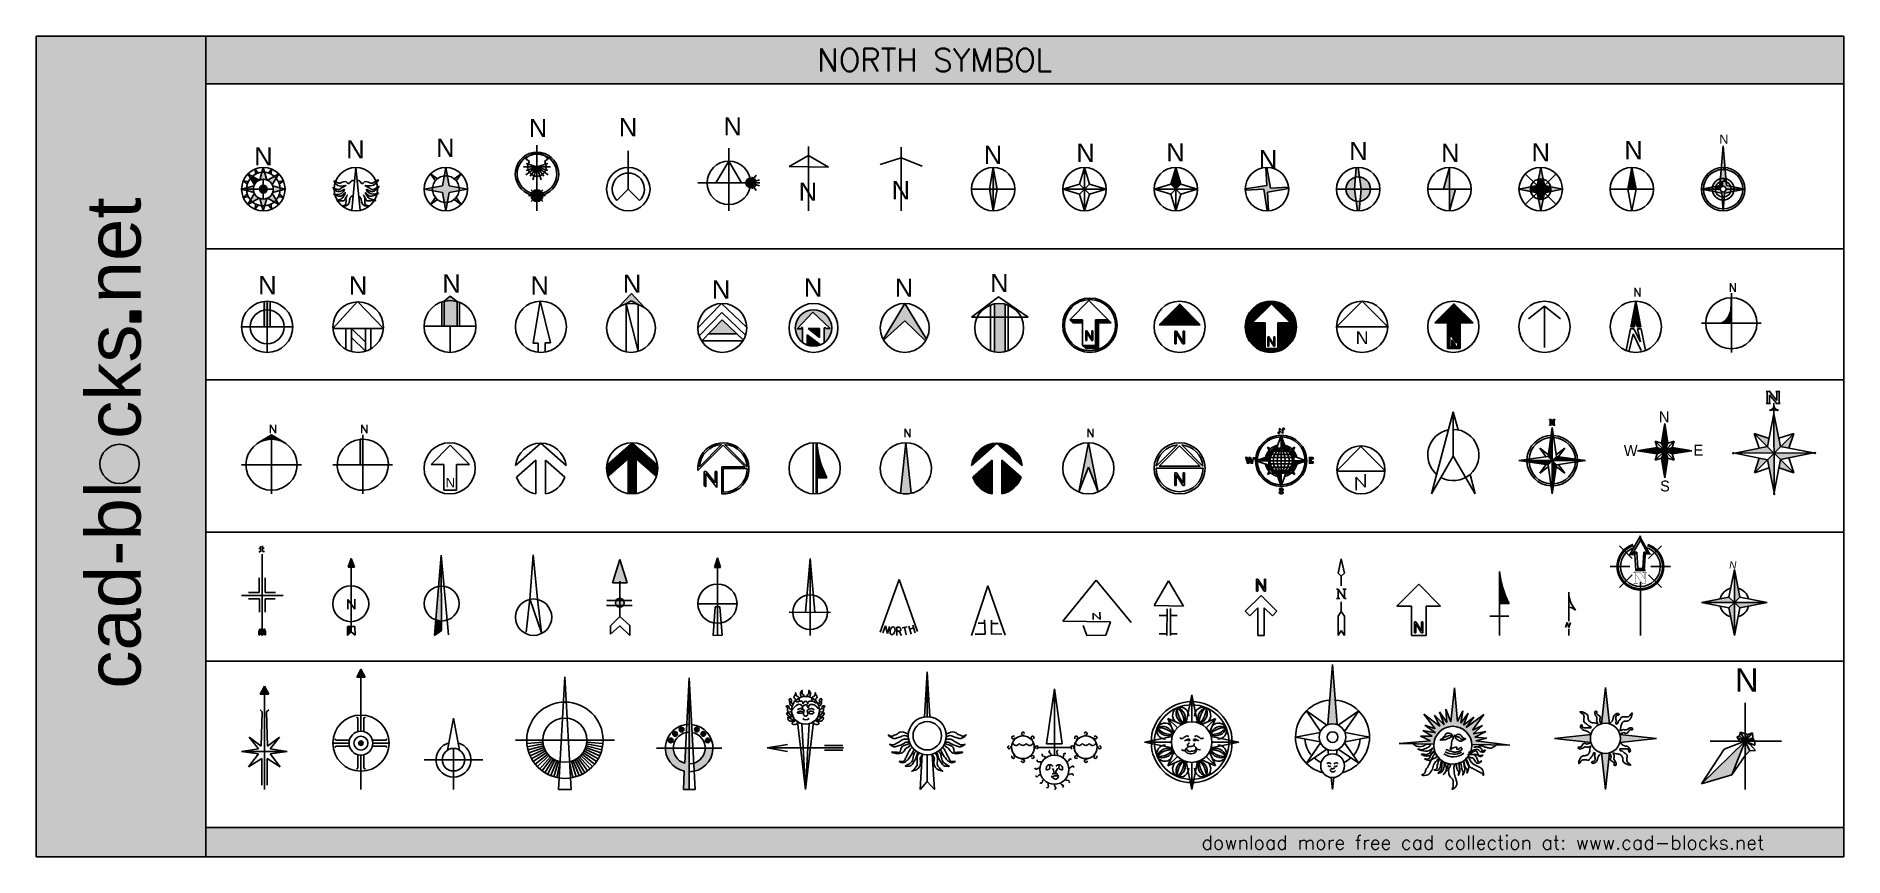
# Model space of a CAD drawing. Header units: millimetres. Extents: x -83831 to -20235, y 785757 to 814646.
import ezdxf
from ezdxf.enums import TextEntityAlignment as Align

# ---------------------------------------------------------------- set-up
doc = ezdxf.new("R2010")
doc.units = ezdxf.units.MM
doc.layers.add('www.cad-blocks.net', color=7, linetype='Continuous')
doc.styles.add('163', font='SimSun.ttf', dxfattribs={"width": 0.99})
doc.styles.add('GPSHZ', font='txt.shx', dxfattribs={"width": 0.8, "bigfont": 'hztxt.shx'})
doc.styles.get("Standard").update_dxf_attribs({"font": 'arial.ttf'})
doc.styles.add('STYLE1', font='', dxfattribs={"width": 1.5, "height": 0.45})
doc.styles.get('STYLE1').set_extended_font_data('Brush Script MT', italic=True)

# ---------------------------------------------------------------- blocks, each defined once
blk = doc.blocks.new('A$C5E4A564B')
at = {"lineweight": -3}
h = blk.add_hatch(color=256, dxfattribs=at)
h.paths.add_polyline_path([(4717, 14701), (4941, 12919, -0.0401552), (5819, 13282)])
h.paths.add_polyline_path([(2238, 13045), (3127, 11483, -0.0401552), (3799, 12156)])
h.paths.add_polyline_path([(3799, 12156, 0.0401552), (3127, 11483), (4479, 9109, -0.1772721), (6174, 10803)])
h.paths.add_polyline_path([(2364, 10342), (582, 10566), (2001, 9464, -0.0401552)])
h.paths.add_polyline_path([(1733, 8117), (0, 7641), (1733, 7166, -0.0200695), (1714, 7641, -0.0200695)])
h.paths.add_polyline_path([(4368, 8840), (1733, 8117, 0.0200695), (1714, 7641, 0.0200695), (1733, 7166), (4368, 6443, -0.0879504), (4156, 7641, -0.0879504)])
h.paths.add_polyline_path([(2001, 5819), (582, 4717), (2364, 4941, -0.0401552)])
h.paths.add_polyline_path([(3127, 3799), (2238, 2238), (3799, 3127, -0.0401552)])
h.paths.add_polyline_path([(6174, 4479, -0.1772721), (4479, 6174), (3127, 3799, 0.0401552), (3799, 3127)])
h.paths.add_polyline_path([(5819, 2001, -0.0401552), (4941, 2364), (4717, 582)])
h = blk.add_hatch(color=256, dxfattribs=at)
h.paths.add_polyline_path([(13550, 8117, -0.0200695), (13569, 7641, -0.0200695), (13550, 7166), (15283, 7641)])
h.paths.add_polyline_path([(13569, 7641, 0.0200695), (13550, 8117), (10915, 8840, -0.0879504), (11127, 7641, -0.0879504), (10915, 6443), (13550, 7166, 0.0200695)])
h.paths.add_polyline_path([(12156, 11483, 0.0401552), (11483, 12156), (9109, 10803, -0.1772721), (10803, 9109)])
h.paths.add_polyline_path([(13045, 13045), (11483, 12156, -0.0401552), (12156, 11483)])
h.paths.add_polyline_path([(14701, 10566), (12919, 10342, -0.0401552), (13282, 9464)])
h.paths.add_polyline_path([(10566, 14701), (9464, 13282, -0.0401552), (10342, 12919)])
h.paths.add_polyline_path([(8117, 13550, 0.0401552), (7166, 13550), (6443, 10915, -0.1772721), (8840, 10915)])
h.paths.add_polyline_path([(7641, 15283), (7166, 13550, -0.0401552), (8117, 13550)])
blk.add_hatch(color=256, dxfattribs=at).paths.add_polyline_path([(3799, 12156, 0.0401552), (3127, 11483), (4479, 9109, -0.1772721), (6174, 10803)])
h = blk.add_hatch(color=256, dxfattribs=at)
edge = h.paths.add_edge_path()
edge.add_arc((7641, 7641), 1365, 0, 360)
h = blk.add_hatch(color=256, dxfattribs=at)
h.paths.add_polyline_path([(8117, 1733, -0.0401552), (7166, 1733), (7641, 0)])
h.paths.add_polyline_path([(8840, 4368, -0.1772721), (6443, 4368), (7166, 1733, 0.0401552), (8117, 1733)])
h.paths.add_polyline_path([(10342, 2364, -0.0401552), (9464, 2001), (10566, 582)])
h.paths.add_polyline_path([(12156, 3799, -0.0401552), (11483, 3127), (13045, 2238)])
h.paths.add_polyline_path([(10803, 6174, -0.1772721), (9109, 4479), (11483, 3127, 0.0401552), (12156, 3799)])
h.paths.add_polyline_path([(13282, 5819, -0.0401552), (12919, 4941), (14701, 4717)])
for p, q in [((2238, 13045), (4479, 9109)), ((2238, 13045), (6174, 10803)), ((4717, 14701), (4941, 12919)), ((4717, 14701), (5819, 13282)), ((7641, 15283), (6443, 10915)), ((7641, 15283), (8840, 10915)), ((13045, 13045), (9109, 10803)), ((10566, 14701), (9464, 13282)), ((10566, 14701), (10342, 12919)), ((13045, 13045), (10803, 9109)), ((0, 7641), (4368, 8840)), ((0, 7641), (4368, 6443)), ((582, 10566), (2001, 9464)), ((582, 10566), (2364, 10342)), ((1714, 7641), (11127, 7641)), ((7641, 11127), (7641, 4156)), ((15283, 7641), (10915, 8840)), ((15283, 7641), (10915, 6443)), ((14701, 10566), (12919, 10342)), ((14701, 10566), (13282, 9464)), ((582, 4717), (2001, 5819)), ((582, 4717), (2364, 4941)), ((2238, 2238), (4479, 6174)), ((2238, 2238), (6174, 4479)), ((4717, 582), (4941, 2364)), ((4717, 582), (5819, 2001)), ((7641, 0), (6443, 4368)), ((7641, 0), (8840, 4368)), ((13045, 2238), (9109, 4479)), ((10566, 582), (9464, 2001)), ((10566, 582), (10342, 2364)), ((13045, 2238), (10803, 6174)), ((14701, 4717), (12919, 4941)), ((14701, 4717), (13282, 5819))]:
    blk.add_line(p, q, dxfattribs=at)
for radius in [7641, 5928, 3486, 1365]:
    blk.add_circle((7641, 7641), radius, dxfattribs=at)
blk.add_text('N', height=6397, dxfattribs=at).set_placement((4443, 15978), (10897, 15978), align=Align.ALIGNED)
blk = doc.blocks.new('A$C728B7EC2')
at = {"lineweight": -3}
for q in [(6650, 201), (9645, 215)]:
    blk.add_line((8081, 15283), q, dxfattribs=at)
blk.add_circle((8081, 7641), 7641, dxfattribs=at)
for points, knots in [([(7629, 10514), (6986, 10773), (6296, 10763), (5804, 8971), (4504, 10730), (3061, 9814), (1549, 9658), (-78, 11331), (1539, 7925), (5840, 9416), (2945, 8216), (1861, 6977), (-866, 9032), (1358, 6544), (2729, 6819), (4918, 8255), (2887, 5054), (-556, 6222), (2283, 4918), (3339, 5269), (4951, 7196), (3548, 4615), (2723, 4054), (808, 3353), (2869, 3570), (4173, 3435), (4426, 4563), (5416, 5947), (4520, 4695), (4709, 3865), (4627, 3085), (4588, 2369), (4082, 1841), (2769, 1709), (4225, 1691), (5150, 1927), (5894, 2927), (5792, 4086), (6269, 4937), (6692, 5156), (7132, 5283)], [204.8725366, 204.8725366, 204.8725366, 204.8725366, 450.395342, 846.1581273, 1183.3219589, 1734.5398042, 2077.8813468, 2585.4825095, 3248.4046176, 4106.1249302, 4608.5486231, 5027.667002, 5591.3577205, 6123.8457431, 6613.6874881, 6955.982264, 7768.0561621, 8137.5356178, 8542.3048168, 8942.969932, 9334.7784373, 9895.2099559, 10251.6778959, 10593.9725697, 10950.5005043, 11351.8272338, 11723.5307879, 11983.708074, 12249.1756964, 12486.596793, 12803.1582916, 12922.600058, 13100.0881045, 13442.6577565, 13799.1856911, 14049.5458032, 14400.8059053, 14746.0247555, 15065.0834389, 15171.6115299, 15171.6115299, 15171.6115299, 15171.6115299]), ([(8558, 10686), (8865, 10772), (9576, 10787), (10075, 8971), (11375, 10730), (12818, 9814), (14330, 9658), (16870, 11938), (14340, 7925), (10038, 9416), (12934, 8216), (14017, 6977), (17404, 9644), (14520, 6544), (13149, 6819), (10961, 8255), (12991, 5054), (17217, 6684), (13595, 4918), (12539, 5269), (10928, 7196), (12331, 4615), (13155, 4054), (16070, 3644), (13010, 3570), (11706, 3435), (11453, 4563), (10463, 5947), (11358, 4695), (11169, 3865), (11252, 3085), (11290, 2369), (11796, 1841), (13749, 1697), (11653, 1691), (10729, 1927), (9984, 2927), (10087, 4086), (9620, 4918), (9221, 5138), (9129, 5178)], [191.8369081, 191.8369081, 191.8369081, 191.8369081, 450.395342, 846.1581273, 1183.3219589, 1734.5398042, 2077.8813468, 2585.4825095, 3248.4046176, 4106.1249302, 4608.5486231, 5027.667002, 5591.3577205, 6123.8457431, 6613.6874881, 6955.982264, 7768.0561621, 8137.5356178, 8542.3048168, 8942.969932, 9334.7784373, 9895.2099559, 10251.6778959, 10593.9725697, 10950.5005043, 11351.8272338, 11723.5307879, 11983.708074, 12249.1756964, 12486.596793, 12803.1582916, 12922.600058, 13100.0881045, 13442.6577565, 13799.1856911, 14049.5458032, 14400.8059053, 14746.0247555, 15065.0834389, 15154.0742249, 15154.0742249, 15154.0742249, 15154.0742249])]:
    blk.add_open_spline(points, degree=3, knots=knots, dxfattribs=at)
blk.add_text('N', height=6397, dxfattribs=at).set_placement((4724, 18463), (11178, 18463), align=Align.ALIGNED)
blk = doc.blocks.new('A$C6D523828')
at = {"lineweight": -3}
h = blk.add_hatch(color=256, dxfattribs=at)
h.paths.add_polyline_path([(13045, 13045), (10581, 11325, -0.0560108), (11325, 10581)])
h.paths.add_polyline_path([(2238, 13045), (3958, 10581, -0.0560108), (4702, 11325)])
h.paths.add_polyline_path([(4702, 3958, -0.0560108), (3958, 4702), (2238, 2238)])
h.paths.add_polyline_path([(11325, 4702, -0.0560108), (10581, 3958), (13045, 2238)])
h.paths.add_polyline_path([(8168, 2958, -0.0560108), (7115, 2958), (7641, 0)])
h.paths.add_polyline_path([(15283, 7641), (12324, 8168, -0.0279835), (12354, 7641, -0.0279835), (12324, 7115)])
h.paths.add_polyline_path([(7641, 15283), (7115, 12324, -0.0560108), (8168, 12324)])
h.paths.add_polyline_path([(2929, 7641, -0.0279835), (2958, 8168), (0, 7641), (2958, 7115, -0.0279835)])
blk.add_hatch(color=256, dxfattribs=at).paths.add_polyline_path([(6487, 8795), (2958, 8168, 0.0279835), (2929, 7641, 0.0279835), (2958, 7115), (6487, 6487), (7115, 2958, 0.0560108), (8168, 2958), (8795, 6487), (12324, 7115, 0.0279835), (12354, 7641, 0.0279835), (12324, 8168), (8795, 8795), (8168, 12324, 0.0560108), (7115, 12324)])
h = blk.add_hatch(color=256)
edge = h.paths.add_edge_path()
edge.add_ellipse((7546, 7297), major_axis=(-0.000517, 0.000517), ratio=0.9999996, start_angle=225.00001, end_angle=405.00001)
edge.add_ellipse((7546, 7297), major_axis=(-0.000517, 0.000517), ratio=0.9999996, start_angle=45.00001, end_angle=225.00001)
for p, q in [((2238, 13045), (3958, 10581)), ((2238, 13045), (4702, 11325)), ((7641, 15283), (6487, 8795)), ((7641, 15283), (8795, 8795)), ((13045, 13045), (10581, 11325)), ((13045, 13045), (11325, 10581)), ((0, 7641), (6487, 8795)), ((0, 7641), (6487, 6487)), ((7641, 0), (6487, 6487)), ((7641, 0), (8795, 6487)), ((15283, 7641), (8795, 8795)), ((15283, 7641), (8795, 6487)), ((2238, 2238), (3958, 4702)), ((2238, 2238), (4702, 3958)), ((13045, 2238), (10581, 3958)), ((13045, 2238), (11325, 4702))]:
    blk.add_line(p, q, dxfattribs=at)
blk.add_line((7546, 7297), (7546, 7297))
blk.add_line((7546, 7297), (7546, 7297))
blk.add_line((7546, 7297), (7546, 7297))
blk.add_line((7546, 7297), (7546, 7297))
blk.add_line((7546, 7297), (7546, 7297))
blk.add_line((7546, 7297), (7546, 7297))
blk.add_line((7546, 7297), (7546, 7297))
blk.add_line((7546, 7297), (7546, 7297))
blk.add_line((7546, 7297), (7546, 7297))
for radius in [7641, 4712]:
    blk.add_circle((7641, 7641), radius, dxfattribs=at)
blk.add_text('N', height=6397, dxfattribs=at).set_placement((4252, 19007), (10706, 19007), align=Align.ALIGNED)
at = {"style": '163', "width": 1}
for s, height in [('\\M+5B1E0\\M+5BCAD\\M+5B2BF\\M+5A3BAivpinfo@service.netease.com', 0.0024), ('\\M+5B1BE\\M+5CDBC\\M+5D6BD\\M+5D3C9\\M+5BAC6\\M+5B3BDICAD\\M+5C8ED\\M+5BCFE\\M+5CCE1\\M+5B9A9\\M+5BCBC\\M+5CAF5\\M+5D6A7\\M+5B3D6', 0.00218), ('\\M+5D6D0\\M+5B9FA\\M+5D4B0\\M+5C1D6\\M+5D0D0\\M+5D2B5\\M+5CDF8\\M+5C2E7\\M+5BCD2\\M+5D4B0\\M+5A3BB\\M+5D2F2\\M+5CEAA\\M+5D7A8\\M+5D2B5\\M+5A3AC\\M+5CBF9\\M+5D2D4\\M+5CDEA\\M+5C3C0', 0.0027), ('\\M+5CDF8\\M+5D2D7  \\M+5D4B0\\M+5C1D6   co.163.com', 0.00333), ('\\M+5CDF8\\M+5D2D7  NETEASE ', 0.0047)]:
    blk.add_text(s, height=height, dxfattribs=at).set_placement((7546, 7297))
at = {"style": '163'}
blk.add_text('=', height=0.00588, dxfattribs=at).set_placement((7546, 7297))
at = {"style": '163', "text_generation_flag": 2}
blk.add_text('=', height=0.00588, dxfattribs=at).set_placement((7546, 7297))
blk = doc.blocks.new('A$C7D586595')
at = {"lineweight": -3}
h = blk.add_hatch(color=256, dxfattribs=at)
edge = h.paths.add_edge_path()
edge.add_arc((7613, 5369), 2078, 0, 360)
for p, q in [((7613, 23126), (7613, 7447)), ((2821, 15440), (12404, 15440)), ((4967, 17363), (3736, 18257)), ((7613, 15440), (3736, 12624)), ((7613, 15440), (3751, 16695)), ((7613, 15440), (3751, 14186)), ((7613, 15440), (5226, 12155)), ((7613, 15440), (6132, 10884)), ((7613, 15440), (11474, 16695)), ((7613, 15440), (9093, 10884)), ((7613, 15440), (9999, 12155)), ((7613, 15440), (11489, 12624)), ((7613, 15440), (11474, 14186)), ((10259, 17363), (11489, 18257)), ((6144, 6838), (5529, 7453)), ((9082, 6838), (9697, 7453)), ((5535, 5369), (4665, 5369)), ((6144, 3900), (5529, 3285)), ((7613, 3292), (7613, 0)), ((9082, 3900), (9697, 3285)), ((9690, 5369), (10560, 5369))]:
    blk.add_line(p, q, dxfattribs=at)
blk.add_circle((7613, 5369), 2078, dxfattribs=at)
for centre, radius, start, end in [((7613, 13011), 7641, 285.625995, 254.374005), ((7613, 13011), 6985, 285.505968, 254.494032), ((7613, 15440), 4791, 36, 144), ((7613, 15440), 3271, 144, 36)]:
    blk.add_arc(centre, radius, start, end, dxfattribs=at)
blk.add_text('N', height=6397, dxfattribs=at).set_placement((4753, 25983), (11207, 25983), align=Align.ALIGNED)
blk = doc.blocks.new('A$C5B726927')
at = {"lineweight": -3}
for q in [(7641, 21166), (3649, 3649), (11633, 3649)]:
    blk.add_line((7641, 7641), q, dxfattribs=at)
blk.add_circle((7641, 7641), 7641, dxfattribs=at)
blk.add_arc((7641, 7641), 5646, 315, 225, dxfattribs=at)
blk.add_text('N', height=6397, dxfattribs=at).set_placement((4336, 26259), (10789, 26259), align=Align.ALIGNED)
blk = doc.blocks.new('A$C7AD15B1C')
at = {"lineweight": -3}
blk.add_hatch(color=256, dxfattribs=at).paths.add_polyline_path([(18354, 8227, 0.053655), (18529, 9853, 0.053655), (18354, 11479, 0.3831507), (16893, 9853, 0.3831507)])
for p, q in [((10887, 0), (10887, 22013)), ((10887, 17494), (6384, 9853)), ((10887, 17494), (15390, 9853)), ((10887, 9853), (0, 9853)), ((10887, 9853), (16893, 9853)), ((18529, 9853), (20476, 12533)), ((18529, 9853), (19228, 12005)), ((18529, 9853), (20360, 11183)), ((18529, 9853), (21680, 10877)), ((18529, 9853), (21774, 9853)), ((18529, 9853), (21842, 9853)), ((18529, 9853), (21680, 8829)), ((18529, 9853), (20360, 8522)), ((18529, 9853), (20476, 7172)), ((18529, 9853), (19228, 7700))]:
    blk.add_line(p, q, dxfattribs=at)
for centre, radius in [((10887, 9853), 7641), ((18529, 9853), 1635)]:
    blk.add_circle(centre, radius, dxfattribs=at)
blk.add_text('N', height=6397, dxfattribs=at).set_placement((9026, 26534), (15480, 26534), align=Align.ALIGNED)
blk = doc.blocks.new('A$C7E733F93')
at = {"lineweight": -3}
for p, q in [((6835, 19508), (0, 15611)), ((6835, 22637), (6835, 0)), ((13896, 15386), (6835, 19508)), ((0, 15611), (13896, 15386))]:
    blk.add_line(p, q, dxfattribs=at)
blk.add_text('N', height=6397, dxfattribs=at).set_placement((3393, 3533), (9847, 3533), align=Align.ALIGNED)
blk = doc.blocks.new('A$C4D0F27C5')
at = {"lineweight": -3}
for p, q in [((7400, 0), (7400, 22360)), ((0, 16375), (7400, 18634)), ((7400, 18634), (14687, 15754))]:
    blk.add_line(p, q, dxfattribs=at)
blk.add_text('N', height=6397, dxfattribs=at).set_placement((4010, 4083), (10464, 4083), align=Align.ALIGNED)
blk = doc.blocks.new('A$C11DA3242')
at = {"lineweight": -3}
h = blk.add_hatch(color=256, dxfattribs=at)
h.paths.add_polyline_path([(7641, 15283), (7641, 7641), (8981, 7641)])
h.paths.add_polyline_path([(7641, 0), (7641, 7641), (6301, 7641)])
for p, q in [((7641, 15283), (6301, 7641)), ((7641, 15283), (7641, 0)), ((7641, 15283), (8981, 7641)), ((0, 7641), (15283, 7641)), ((7641, 0), (6301, 7641)), ((7641, 0), (8981, 7641))]:
    blk.add_line(p, q, dxfattribs=at)
blk.add_circle((7641, 7641), 7641, dxfattribs=at)
blk.add_text('N', height=6397, dxfattribs=at).set_placement((4329, 16514), (10783, 16514), align=Align.ALIGNED)
blk = doc.blocks.new('A$C59B21B3B')
at = {"lineweight": -3}
for p, q in [((7641, 15283), (5906, 9377)), ((9377, 9377), (7641, 15283)), ((7641, 15283), (7641, 0)), ((5906, 9377), (0, 7641)), ((0, 7641), (5906, 5906)), ((15283, 7641), (0, 7641)), ((9377, 9377), (5906, 5906)), ((5906, 9377), (9377, 5906)), ((15283, 7641), (9377, 9377)), ((9377, 5906), (15283, 7641)), ((5906, 5906), (7641, 0)), ((7641, 0), (9377, 5906))]:
    blk.add_line(p, q, dxfattribs=at)
blk.add_circle((7641, 7641), 7641, dxfattribs=at)
blk.add_text('N', height=6397, dxfattribs=at).set_placement((4775, 17252), (11229, 17252), align=Align.ALIGNED)
blk = doc.blocks.new('A$C0ABA2539')
at = {"lineweight": -3}
h = blk.add_hatch(color=256, dxfattribs=at)
h.paths.add_polyline_path([(5906, 9377), (7641, 7641), (7641, 15283)])
h.paths.add_polyline_path([(7641, 7641), (9377, 9377), (7641, 15283)])
for p, q in [((7641, 15283), (5906, 9377)), ((7641, 15283), (7641, 0)), ((9377, 9377), (7641, 15283)), ((5906, 9377), (0, 7641)), ((15283, 7641), (0, 7641)), ((0, 7641), (5906, 5906)), ((5906, 9377), (9377, 5906)), ((9377, 9377), (5906, 5906)), ((15283, 7641), (9377, 9377)), ((9377, 5906), (15283, 7641)), ((5906, 5906), (7641, 0)), ((7641, 0), (9377, 5906))]:
    blk.add_line(p, q, dxfattribs=at)
blk.add_circle((7641, 7641), 7641, dxfattribs=at)
blk.add_text('N', height=6397, dxfattribs=at).set_placement((4335, 17411), (10788, 17411), align=Align.ALIGNED)
blk = doc.blocks.new('A$C512E5254')
at = {"lineweight": -3}
blk.add_hatch(color=256, dxfattribs=at).paths.add_polyline_path([(7834, 6605), (15280, 7864, 0.0140239), (15255, 8292), (8915, 8023), (7616, 15283, 0.0130517), (7217, 15271), (7564, 8968), (1, 7748, 0.0140885), (7, 7318), (6483, 7617), (7672, 0, 0.0171344), (8196, 20)])
for p, q in [((7564, 8968), (7217, 15271)), ((7616, 15283), (8915, 8023)), ((1, 7748), (7564, 8968)), ((6483, 7617), (7, 7318)), ((7672, 0), (6483, 7617)), ((15280, 7864), (7834, 6605)), ((7834, 6605), (8196, 20)), ((8915, 8023), (15255, 8292))]:
    blk.add_line(p, q, dxfattribs=at)
blk.add_circle((7641, 7641), 7641, dxfattribs=at)
blk.add_text('N', height=6397, dxfattribs=at).set_placement((4797, 14992), (11251, 14992), align=Align.ALIGNED)
blk = doc.blocks.new('A$C44C91A80')
at = {"lineweight": -3}
h = blk.add_hatch(color=256, dxfattribs=at)
h.paths.add_polyline_path([(7626, 15283, 0.0246905), (6873, 15244), (6627, 11825, -0.0861659), (8096, 11922)])
h.paths.add_polyline_path([(6627, 11825, 0.346128), (3337, 7641), (6326, 7641)])
h.paths.add_polyline_path([(8096, 11922), (8693, 7661), (8691, 7641), (11946, 7641, 0.3835247)])
h.paths.add_polyline_path([(6324, 7612), (6326, 7641), (3337, 7641, 0.3632277), (6883, 3404)])
h.paths.add_polyline_path([(11946, 7641), (8691, 7641), (8263, 3382, 0.3723531)])
h.paths.add_polyline_path([(8263, 3382, -0.0807146), (6883, 3404), (7334, 6, 0.019327), (7925, 5)])
for p, q in [((6324, 7612), (6873, 15244)), ((7626, 15283), (8693, 7661)), ((0, 7641), (15283, 7641)), ((7334, 6), (6324, 7612)), ((8693, 7661), (7925, 5))]:
    blk.add_line(p, q, dxfattribs=at)
for radius in [7641, 4304]:
    blk.add_circle((7641, 7641), radius, dxfattribs=at)
blk.add_text('N', height=6397, dxfattribs=at).set_placement((4492, 17869), (10946, 17869), align=Align.ALIGNED)
blk = doc.blocks.new('A$C2BD03B85')
at = {"lineweight": -3}
h = blk.add_hatch(color=256, dxfattribs=at)
h.paths.add_polyline_path([(5566, 7641), (7641, 7641), (7641, 15283)])
h.paths.add_polyline_path([(7641, 0), (9717, 7641), (7641, 7641)])
for p, q in [((7641, 15283), (5566, 7641)), ((7641, 15283), (7641, 0)), ((15283, 7641), (0, 7641)), ((7641, 0), (9717, 7641))]:
    blk.add_line(p, q, dxfattribs=at)
blk.add_circle((7641, 7641), 7641, dxfattribs=at)
blk.add_text('N', height=6397, dxfattribs=at).set_placement((4697, 17205), (11151, 17205), align=Align.ALIGNED)
blk = doc.blocks.new('A$C5FFA2D58')
at = {"lineweight": -3}
h = blk.add_hatch(color=256, dxfattribs=at)
h.paths.add_polyline_path([(6803, 11156, -0.1176555), (8480, 11156), (7641, 15283)])
h.paths.add_polyline_path([(0, 7641), (4127, 6803, -0.0586255), (4028, 7641, -0.0586255), (4127, 8480)])
h.paths.add_polyline_path([(8480, 4127, -0.1176555), (6803, 4127), (7641, 0)])
h.paths.add_polyline_path([(11156, 8480, -0.0586255), (11255, 7641, -0.0586255), (11156, 6803), (15283, 7641)])
blk.add_hatch(color=256, dxfattribs=at).paths.add_polyline_path([(6351, 6351), (6803, 4127, 0.1176555), (8480, 4127), (8932, 6351), (11156, 6803, 0.0586255), (11255, 7641, 0.0586255), (11156, 8480), (8932, 8932), (8480, 11156, 0.1176555), (6803, 11156), (6351, 8932), (4127, 8480, 0.0586255), (4028, 7641, 0.0586255), (4127, 6803)])
for p, q in [((6351, 8932), (2238, 13045)), ((6351, 8932), (7641, 15283)), ((7641, 15283), (8932, 8932)), ((13045, 13045), (8932, 8932)), ((0, 7641), (6351, 8932)), ((6351, 6351), (0, 7641)), ((8932, 8932), (15283, 7641)), ((15283, 7641), (8932, 6351)), ((6351, 6351), (2238, 2238)), ((7641, 0), (6351, 6351)), ((8932, 6351), (7641, 0)), ((13045, 2238), (8932, 6351))]:
    blk.add_line(p, q, dxfattribs=at)
for radius in [7641, 3613]:
    blk.add_circle((7641, 7641), radius, dxfattribs=at)
blk.add_text('N', height=6397, dxfattribs=at).set_placement((4454, 17400), (10908, 17400), align=Align.ALIGNED)
blk = doc.blocks.new('A$C25905134')
at = {"lineweight": -3}
blk.add_hatch(color=256, dxfattribs=at).paths.add_polyline_path([(6167, 7641), (9116, 7641), (7641, 15283)])
for p, q in [((7641, 15283), (6167, 7641)), ((7641, 15283), (9116, 7641)), ((0, 7641), (15283, 7641)), ((7641, 0), (6167, 7641)), ((7641, 0), (9116, 7641))]:
    blk.add_line(p, q, dxfattribs=at)
blk.add_circle((7641, 7641), 7641, dxfattribs=at)
blk.add_text('N', height=6397, dxfattribs=at).set_placement((4970, 18191), (11424, 18191), align=Align.ALIGNED)
blk = doc.blocks.new('A$C27AC3511')
at = {"lineweight": -3}
h = blk.add_hatch(color=256, dxfattribs=at)
h.paths.add_polyline_path([(7641, 15283, 0.0204698), (7017, 15257), (6957, 14529, -0.024768), (7641, 14563)])
h.paths.add_polyline_path([(7641, 22889), (7017, 15257, -0.0204698), (7641, 15283)])
h.paths.add_polyline_path([(7641, 22889), (7641, 15283, -0.0204698), (8266, 15257)])
h.paths.add_polyline_path([(8266, 15257, 0.0204698), (7641, 15283), (7641, 14563, -0.024768), (8326, 14529)])
h.paths.add_polyline_path([(7641, 14563, 0.024768), (6957, 14529), (6694, 11320, -0.0630883), (7641, 11440)])
h.paths.add_polyline_path([(8326, 14529, 0.024768), (7641, 14563), (7641, 11440, -0.0630883), (8589, 11320)])
h.paths.add_polyline_path([(8589, 11320, 0.0630883), (7641, 11440), (7641, 10408, -0.0964957), (8680, 10206)])
h.paths.add_polyline_path([(7641, 11440, 0.0630883), (6694, 11320), (6603, 10206, -0.0964957), (7641, 10408)])
h.paths.add_polyline_path([(7641, 10408, 0.0964957), (6603, 10206), (6498, 8928), (5063, 8644, 0.092947), (4875, 7641), (6595, 7641, -0.4142136), (7641, 8688)])
h.paths.add_polyline_path([(8680, 10206, 0.0964957), (7641, 10408), (7641, 8688, -0.4142136), (8688, 7641), (10408, 7641, 0.092947), (10220, 8644), (8785, 8928)])
h.paths.add_polyline_path([(6595, 7641), (4875, 7641, 0.092947), (5063, 6639), (7131, 6230), (7240, 4904, 0.0364287), (7641, 4875), (7641, 6595, -0.4142136)])
h.paths.add_polyline_path([(10408, 7641), (8688, 7641, -0.4142136), (7641, 6595), (7641, 4875, 0.0364287), (8043, 4904), (8152, 6230), (10220, 6639, 0.092947)])
h.paths.add_polyline_path([(11360, 8418), (10220, 8644, -0.092947), (10408, 7641), (11440, 7641, 0.0515216)])
h.paths.add_polyline_path([(11440, 7641), (10408, 7641, -0.092947), (10220, 6639), (11360, 6865, 0.0515216)])
h.paths.add_polyline_path([(11360, 8418, -0.0515216), (11440, 7641), (14563, 7641, 0.0051569), (14562, 7784)])
h.paths.add_polyline_path([(14562, 7499, 0.0051569), (14563, 7641), (11440, 7641, -0.0515216), (11360, 6865)])
h.paths.add_polyline_path([(4875, 7641), (3843, 7641, 0.0515216), (3923, 6865), (5063, 6639, -0.092947)])
h.paths.add_polyline_path([(5063, 8644), (3923, 8418, 0.0515216), (3843, 7641), (4875, 7641, -0.092947)])
h.paths.add_polyline_path([(3843, 7641), (720, 7641, 0.0051569), (721, 7499), (3923, 6865, -0.0515216)])
h.paths.add_polyline_path([(3923, 8418), (721, 7784, 0.0051569), (720, 7641), (3843, 7641, -0.0515216)])
h.paths.add_polyline_path([(7641, 4875, -0.0364287), (7240, 4904), (7326, 3856, 0.0208042), (7641, 3843)])
h.paths.add_polyline_path([(8043, 4904, -0.0364287), (7641, 4875), (7641, 3843, 0.0208042), (7957, 3856)])
h.paths.add_polyline_path([(7641, 3843, -0.0208042), (7326, 3856), (7583, 720, 0.002129), (7641, 720)])
h.paths.add_polyline_path([(7957, 3856, -0.0208042), (7641, 3843), (7641, 720, 0.002129), (7700, 720)])
h = blk.add_hatch(color=256, dxfattribs=at)
h.paths.add_polyline_path([(8266, 15257, 0.0204698), (7641, 15283), (7641, 14563, -0.024768), (8326, 14529)])
h.paths.add_polyline_path([(8589, 11320, 0.0630883), (7641, 11440), (7641, 10408, -0.0964957), (8680, 10206)])
h.paths.add_polyline_path([(7641, 10408, 0.0964957), (6603, 10206), (6498, 8928), (5063, 8644, 0.092947), (4875, 7641), (6595, 7641, -0.4142136), (7641, 8688)])
h = blk.add_hatch(color=256, dxfattribs=at)
h.paths.add_polyline_path([(721, 7784), (0, 7641), (720, 7641, -0.0051569)])
h.paths.add_polyline_path([(720, 7641), (0, 7641), (721, 7499, -0.0051569)])
h = blk.add_hatch(color=256, dxfattribs=at)
h.paths.add_polyline_path([(14562, 7784, -0.0051569), (14563, 7641), (15283, 7641)])
h.paths.add_polyline_path([(15283, 7641), (14563, 7641, -0.0051569), (14562, 7499)])
blk.add_hatch(color=256, dxfattribs=at).paths.add_polyline_path([(15283, 7641), (14563, 7641, -0.0051569), (14562, 7499)])
h = blk.add_hatch(color=256, dxfattribs=at)
h.paths.add_polyline_path([(7641, 720, -0.002129), (7583, 720), (7641, 0)])
h.paths.add_polyline_path([(7700, 720, -0.002129), (7641, 720), (7641, 0)])
for p, q in [((7641, 22889), (6498, 8928)), ((7641, 22889), (8785, 8928)), ((0, 7641), (6498, 8928)), ((0, 7641), (7131, 6230)), ((0, 7641), (6595, 7641)), ((15283, 7641), (8152, 6230)), ((8688, 7641), (15283, 7641)), ((15283, 7641), (8785, 8928)), ((7641, 0), (7131, 6230)), ((7641, 0), (8152, 6230))]:
    blk.add_line(p, q, dxfattribs=at)
for radius in [7641, 6922, 3799, 2767, 1046]:
    blk.add_circle((7641, 7641), radius, dxfattribs=at)
blk.add_text('N', height=3199, dxfattribs=at).set_placement((6280, 23600), (9507, 23600), align=Align.ALIGNED)
blk = doc.blocks.new('A$C6FCA22DF')
at = {"lineweight": -3}
h = blk.add_hatch(color=256, dxfattribs=at)
h.paths.add_polyline_path([(7962, 8986), (8986, 8986), (8986, 14919, 0.0434128), (7962, 14830)])
h.paths.add_polyline_path([(8986, 8986), (10008, 8986), (10008, 14830, 0.0432968), (8986, 14919)])
h.paths.add_polyline_path([(8986, 14919, -0.0432968), (10008, 14830), (10008, 17914, 0.0284926), (8986, 17973)])
h.paths.add_polyline_path([(7962, 14830, -0.0434128), (8986, 14919), (8986, 17973, 0.0285685), (7962, 17914)])
for p, q in [((7962, 8986), (7962, 17914)), ((8986, 0), (8986, 17973)), ((10008, 8986), (10008, 17914)), ((0, 8986), (17973, 8986))]:
    blk.add_line(p, q, dxfattribs=at)
for radius in [8986, 5933]:
    blk.add_circle((8986, 8986), radius, dxfattribs=at)
blk.add_text('N', height=6397, dxfattribs=at).set_placement((5858, 20469), (12312, 20469), align=Align.ALIGNED)
blk = doc.blocks.new('A$C14526704')
at = {"lineweight": -3}
for p, q in [((13, 8404), (8675, 17873)), ((8675, 17873), (17769, 8404)), ((13, 8404), (17769, 8404)), ((4615, 1096), (4615, 8404)), ((6564, 8404), (11489, 3547)), ((6564, 310), (6564, 8404)), ((11489, 388), (11489, 8404)), ((13330, 1187), (13330, 8404)), ((6564, 5246), (11489, 388))]:
    blk.add_line(p, q, dxfattribs=at)
blk.add_circle((8891, 8891), 8891, dxfattribs=at)
blk.add_text('N', height=6397, dxfattribs=at).set_placement((5649, 20366), (12103, 20366), align=Align.ALIGNED)
blk = doc.blocks.new('A$C3E691284')
at = {"lineweight": -3}
h = blk.add_hatch(color=256, dxfattribs=at)
h.paths.add_polyline_path([(7115, 18021, -0.1253176), (11615, 17897), (9122, 19821)])
h.paths.add_polyline_path([(7115, 9183), (11615, 9183), (11615, 17897, 0.1253176), (7115, 18021)])
blk.add_hatch(color=256, dxfattribs=at).paths.add_polyline_path([(11615, 17897, 0.1253176), (7115, 18021), (7115, 9183), (11615, 9183)])
for p, q in [((7115, 18021), (9122, 19821)), ((9122, 19821), (11615, 17897)), ((6264, 17785), (6264, 9183)), ((7115, 9183), (7115, 18021)), ((11615, 9183), (11615, 17897)), ((12467, 17609), (12467, 9183)), ((0, 9183), (18244, 9183)), ((9122, 9122), (9122, 0))]:
    blk.add_line(p, q, dxfattribs=at)
blk.add_circle((9122, 9122), 9122, dxfattribs=at)
blk.add_text('N', height=6397, dxfattribs=at).set_placement((6418, 21039), (12872, 21039), align=Align.ALIGNED)
blk = doc.blocks.new('A$C54495568')
at = {"lineweight": -3}
for p, q in [((8716, 18175), (6296, 3239)), ((12416, 3311), (8716, 18175)), ((6296, 3239), (8004, 3239)), ((8004, 3239), (8004, 55)), ((10494, 125), (10494, 3311)), ((10494, 3311), (12416, 3311))]:
    blk.add_line(p, q, dxfattribs=at)
blk.add_circle((9000, 9000), 9000, dxfattribs=at)
blk.add_text('N', height=6397, dxfattribs=at).set_placement((5351, 20352), (11804, 20352), align=Align.ALIGNED)
blk = doc.blocks.new('A$C523C6640')
at = {"lineweight": -3}
blk.add_hatch(color=256, dxfattribs=at).paths.add_polyline_path([(8717, 20763), (4137, 15951, -0.0863677), (6883, 17027), (8609, 18175), (11090, 16832, -0.0744818), (13393, 15741)])
for p, q in [((4137, 15951), (8717, 20763)), ((8717, 20763), (13393, 15741)), ((6883, 17027), (8609, 18175)), ((6883, 17027), (11090, 368)), ((6883, 173), (6883, 17027)), ((8609, 18175), (11090, 16832)), ((11090, 368), (11090, 16832))]:
    blk.add_line(p, q, dxfattribs=at)
blk.add_circle((8600, 8600), 8600, dxfattribs=at)
blk.add_text('N', height=6397, dxfattribs=at).set_placement((5755, 20963), (12209, 20963), align=Align.ALIGNED)
blk = doc.blocks.new('A$C0EA35601')
at = {"lineweight": -3}
blk.add_hatch(color=256, dxfattribs=at).paths.add_polyline_path([(8554, 11424), (3801, 6535), (13695, 6535)])
for p, q in [((8336, 17196), (0, 8623)), ((8403, 14045), (447, 5863)), ((17199, 8769), (8336, 17196)), ((16813, 6048), (8403, 14045)), ((8554, 11424), (1334, 3999)), ((13695, 6535), (3801, 6535)), ((16048, 4299), (8554, 11424)), ((1292, 4066), (15908, 4066))]:
    blk.add_line(p, q, dxfattribs=at)
blk.add_circle((8600, 8600), 8600, dxfattribs=at)
blk.add_text('N', height=6397, dxfattribs=at).set_placement((4969, 18936), (11423, 18936), align=Align.ALIGNED)
blk = doc.blocks.new('A$C66FC2CF3')
at = {"lineweight": -3}
blk.add_hatch(color=256, dxfattribs=at).paths.add_polyline_path([(14416, 8345), (12903, 8345), (12903, 8597), (12399, 8597), (12399, 3451, 0.2381591), (14999, 8600, 1), (2201, 8600, 0.2347319), (4735, 3501), (4735, 8748), (4332, 8748), (4332, 8295), (2819, 8295), (8365, 14191)])
h = blk.add_hatch(color=256, dxfattribs=at)
h.paths.add_polyline_path([(6701, 8446), (10735, 5271), (10735, 8446)])
h.paths.add_polyline_path([(6399, 6128), (6399, 2592, 0.1872036), (11027, 2680)])
for p, q in [((2819, 8295), (8365, 14191)), ((8365, 14191), (14416, 8345)), ((4332, 8295), (2819, 8295)), ((4332, 8748), (4332, 8295)), ((4735, 8748), (4332, 8748)), ((4735, 3501), (4735, 8748)), ((6701, 8446), (10735, 5271)), ((10735, 8446), (6701, 8446)), ((10735, 5271), (10735, 8446)), ((12399, 8597), (12399, 3451)), ((12903, 8597), (12399, 8597)), ((12903, 8345), (12903, 8597)), ((14416, 8345), (12903, 8345)), ((6399, 6128), (11027, 2680)), ((6399, 2592), (6399, 6128)), ((12399, 884), (12399, 735))]:
    blk.add_line(p, q, dxfattribs=at)
for radius in [8600, 6399]:
    blk.add_circle((8600, 8600), radius, dxfattribs=at)
blk.add_text('N', height=6397, dxfattribs=at).set_placement((5226, 19613), (11680, 19613), align=Align.ALIGNED)
blk = doc.blocks.new('A$C105A79D7')
at = {"lineweight": -3}
blk.add_hatch(color=256, dxfattribs=at).paths.add_polyline_path([(999, 4577, 0.0110924), (1185, 4244), (8639, 11059), (15931, 4103, 0.0182758), (16240, 4651), (8600, 17200)])
for p, q in [((999, 4577), (8600, 17200)), ((8600, 17200), (16240, 4651)), ((8639, 11059), (1185, 4244)), ((15931, 4103), (8639, 11059))]:
    blk.add_line(p, q, dxfattribs=at)
blk.add_circle((8600, 8600), 8600, dxfattribs=at)
blk.add_text('N', height=6397, dxfattribs=at).set_placement((5108, 19560), (11562, 19560), align=Align.ALIGNED)
blk = doc.blocks.new('A$C12865802')
at = {"lineweight": -3}
h = blk.add_hatch(color=256, dxfattribs=at)
h.paths.add_polyline_path([(8032, 12338), (11814, 12338), (11814, 16941, 0.1113204), (8032, 17034)])
h.paths.add_polyline_path([(8032, 167, 0.1113204), (11814, 259), (11814, 12338), (8032, 12338)])
blk.add_hatch(color=256, dxfattribs=at).paths.add_polyline_path([(11814, 12338), (8032, 12338), (8032, 167, 0.1113204), (11814, 259)])
for p, q in [((9529, 19595), (0, 12338)), ((9529, 19595), (19945, 12338)), ((6721, 539), (6721, 16662)), ((8032, 167), (8032, 17034)), ((11814, 259), (11814, 16941)), ((12923, 620), (12923, 16580)), ((0, 12338), (19945, 12338))]:
    blk.add_line(p, q, dxfattribs=at)
blk.add_circle((9717, 8600), 8600, dxfattribs=at)
blk.add_text('N', height=6397, dxfattribs=at).set_placement((6562, 21191), (13016, 21191), align=Align.ALIGNED)
blk = doc.blocks.new('A$C50F25A09')
at = {"linetype": 'ByBlock'}
for p, q in [((9205, 18223), (2455, 11473)), ((15955, 11473), (9205, 18223)), ((3580, 10348), (2455, 11473)), ((2455, 11473), (6955, 11473)), ((3710, 10348), (2585, 11473)), ((3964, 10348), (2839, 11473)), ((4219, 10348), (3094, 11473)), ((4473, 10348), (3348, 11473)), ((3580, 10348), (6955, 10348)), ((4728, 10348), (3603, 11473)), ((4983, 10348), (3858, 11473)), ((5237, 10348), (4112, 11473)), ((5492, 10348), (4367, 11473)), ((5746, 10348), (4621, 11473)), ((6001, 10348), (4876, 11473)), ((6255, 10348), (5130, 11473)), ((6510, 10348), (5385, 11473)), ((6764, 10348), (5639, 11473)), ((6955, 10412), (5894, 11473)), ((6955, 10667), (6149, 11473)), ((6955, 10921), (6403, 11473)), ((6955, 11176), (6658, 11473)), ((6955, 11430), (6912, 11473)), ((6955, 11473), (6955, 2473)), ((8486, 7543), (8084, 7543)), ((8084, 7543), (8084, 4195)), ((8432, 4195), (8432, 6994)), ((8432, 6994), (10187, 4195)), ((10240, 4744), (8486, 7543)), ((10588, 7543), (10240, 7543)), ((10240, 7543), (10240, 4744)), ((10588, 4195), (10588, 7543)), ((12580, 10348), (11455, 11473)), ((11455, 2473), (11455, 11473)), ((11455, 11473), (15955, 11473)), ((12580, 10133), (11455, 11258)), ((12580, 9878), (11455, 11003)), ((12580, 9624), (11455, 10749)), ((12580, 9369), (11455, 10494)), ((12580, 9114), (11455, 10239)), ((12580, 8860), (11455, 9985)), ((12580, 8605), (11455, 9730)), ((12580, 8351), (11455, 9476)), ((12580, 8096), (11455, 9221)), ((12580, 7842), (11455, 8967)), ((12580, 7587), (11455, 8712)), ((12580, 7333), (11455, 8458)), ((12580, 7078), (11455, 8203)), ((12580, 6823), (11455, 7948)), ((12580, 6569), (11455, 7694)), ((12580, 6314), (11455, 7439)), ((12580, 6060), (11455, 7185)), ((12580, 5805), (11455, 6930)), ((12580, 5551), (11455, 6676)), ((12580, 5296), (11455, 6421)), ((12619, 10348), (11494, 11473)), ((12874, 10348), (11749, 11473)), ((13128, 10348), (12003, 11473)), ((13383, 10348), (12258, 11473)), ((13638, 10348), (12513, 11473)), ((12580, 1348), (12580, 10348)), ((12580, 10348), (17080, 10348)), ((13892, 10348), (12767, 11473)), ((14147, 10348), (13022, 11473)), ((14401, 10348), (13276, 11473)), ((14656, 10348), (13531, 11473)), ((14910, 10348), (13785, 11473)), ((15165, 10348), (14040, 11473)), ((15419, 10348), (14294, 11473)), ((15674, 10348), (14549, 11473)), ((15929, 10348), (14804, 11473)), ((16183, 10348), (15058, 11473)), ((16438, 10348), (15313, 11473)), ((16692, 10348), (15567, 11473)), ((16947, 10348), (15822, 11473)), ((17080, 10348), (15955, 11473)), ((8080, 1348), (6955, 2473)), ((6955, 2473), (11455, 2473)), ((8128, 1348), (7003, 2473)), ((8382, 1348), (7257, 2473)), ((8637, 1348), (7512, 2473)), ((8891, 1348), (7766, 2473)), ((9146, 1348), (8021, 2473)), ((8080, 1348), (12580, 1348)), ((8084, 4195), (8432, 4195)), ((9400, 1348), (8275, 2473)), ((9655, 1348), (8530, 2473)), ((9910, 1348), (8785, 2473)), ((10164, 1348), (9039, 2473)), ((10419, 1348), (9294, 2473)), ((10673, 1348), (9548, 2473)), ((10928, 1348), (9803, 2473)), ((11182, 1348), (10057, 2473)), ((10187, 4195), (10588, 4195)), ((11437, 1348), (10312, 2473)), ((11692, 1348), (10567, 2473)), ((11946, 1348), (10821, 2473)), ((12201, 1348), (11076, 2473)), ((12455, 1348), (11330, 2473)), ((12580, 5042), (11455, 6167)), ((12580, 4787), (11455, 5912)), ((12580, 4532), (11455, 5657)), ((12580, 4278), (11455, 5403)), ((12580, 4023), (11455, 5148)), ((12580, 3769), (11455, 4894)), ((12580, 3514), (11455, 4639)), ((12580, 3260), (11455, 4385)), ((12580, 3005), (11455, 4130)), ((12580, 2750), (11455, 3875)), ((12580, 2496), (11455, 3621)), ((12580, 2241), (11455, 3366)), ((12580, 1987), (11455, 3112)), ((12580, 1732), (11455, 2857)), ((12580, 1478), (11455, 2603)), ((12580, 1348), (11455, 2473))]:
    blk.add_line(p, q, dxfattribs=at)
for radius in [9563, 9000]:
    blk.add_circle((9563, 9563), radius, dxfattribs=at)
blk = doc.blocks.new('A$C50187AC2')
at = {"linetype": 'ByBlock'}
for p, q in [((9039, 16939), (1850, 9750)), ((4880, 12780), (13198, 12780)), ((5060, 12960), (13018, 12960)), ((5240, 13140), (12838, 13140)), ((5420, 13320), (12658, 13320)), ((5600, 13500), (12478, 13500)), ((5780, 13680), (12298, 13680)), ((5960, 13860), (12118, 13860)), ((6140, 14040), (11938, 14040)), ((6320, 14220), (11758, 14220)), ((6500, 14400), (11578, 14400)), ((6680, 14580), (11398, 14580)), ((6860, 14760), (11218, 14760)), ((7040, 14940), (11038, 14940)), ((7220, 15120), (10858, 15120)), ((7400, 15300), (10678, 15300)), ((7580, 15480), (10498, 15480)), ((7760, 15660), (10318, 15660)), ((7940, 15840), (10138, 15840)), ((8120, 16020), (9958, 16020)), ((8300, 16200), (9778, 16200)), ((8480, 16380), (9598, 16380)), ((8660, 16560), (9418, 16560)), ((8840, 16740), (9238, 16740)), ((9020, 16920), (9058, 16920)), ((16228, 9750), (9039, 16939)), ((1850, 9750), (16228, 9750)), ((2000, 9900), (16078, 9900)), ((2180, 10080), (15898, 10080)), ((2360, 10260), (15718, 10260)), ((2540, 10440), (15538, 10440)), ((2720, 10620), (15358, 10620)), ((2900, 10800), (15178, 10800)), ((3080, 10980), (14998, 10980)), ((3260, 11160), (14818, 11160)), ((3440, 11340), (14638, 11340)), ((3620, 11520), (14458, 11520)), ((3800, 11700), (14278, 11700)), ((3980, 11880), (14098, 11880)), ((4160, 12060), (13918, 12060)), ((4340, 12240), (13738, 12240)), ((4520, 12420), (13558, 12420)), ((4700, 12600), (13378, 12600)), ((7878, 7447), (7343, 7447)), ((7343, 7447), (7343, 2982)), ((7343, 7380), (7920, 7380)), ((7343, 7200), (8033, 7200)), ((7343, 7020), (8146, 7020)), ((7343, 6840), (8259, 6840)), ((7343, 6660), (7807, 6660)), ((7343, 6480), (7807, 6480)), ((7807, 2982), (7807, 6714)), ((7807, 6714), (10146, 2982)), ((7841, 6660), (8371, 6660)), ((10218, 3714), (7878, 7447)), ((7954, 6480), (8484, 6480)), ((10682, 7447), (10218, 7447)), ((10218, 7447), (10218, 3714)), ((10218, 7380), (10682, 7380)), ((10218, 7200), (10682, 7200)), ((10218, 7020), (10682, 7020)), ((10218, 6840), (10682, 6840)), ((10218, 6660), (10682, 6660)), ((10218, 6480), (10682, 6480)), ((10682, 2982), (10682, 7447)), ((7343, 6300), (7807, 6300)), ((7343, 6120), (7807, 6120)), ((7343, 5940), (7807, 5940)), ((7343, 5760), (7807, 5760)), ((7343, 5580), (7807, 5580)), ((7343, 5400), (7807, 5400)), ((7343, 5220), (7807, 5220)), ((7343, 5040), (7807, 5040)), ((7343, 4860), (7807, 4860)), ((7343, 4680), (7807, 4680)), ((7343, 4500), (7807, 4500)), ((7343, 4320), (7807, 4320)), ((7343, 4140), (7807, 4140)), ((7343, 3960), (7807, 3960)), ((7343, 3780), (7807, 3780)), ((7343, 3600), (7807, 3600)), ((7343, 3420), (7807, 3420)), ((7343, 3240), (7807, 3240)), ((7343, 3060), (7807, 3060)), ((7343, 2982), (7807, 2982)), ((8067, 6300), (8597, 6300)), ((8180, 6120), (8710, 6120)), ((8292, 5940), (8823, 5940)), ((8405, 5760), (8936, 5760)), ((8518, 5580), (9048, 5580)), ((8631, 5400), (9161, 5400)), ((8744, 5220), (9274, 5220)), ((8857, 5040), (9387, 5040)), ((8969, 4860), (9500, 4860)), ((9082, 4680), (9613, 4680)), ((9195, 4500), (9725, 4500)), ((9308, 4320), (9838, 4320)), ((9421, 4140), (9951, 4140)), ((9533, 3960), (10064, 3960)), ((9646, 3780), (10177, 3780)), ((9759, 3600), (10682, 3600)), ((9872, 3420), (10682, 3420)), ((9985, 3240), (10682, 3240)), ((10098, 3060), (10682, 3060)), ((10146, 2982), (10682, 2982)), ((10218, 6300), (10682, 6300)), ((10218, 6120), (10682, 6120)), ((10218, 5940), (10682, 5940)), ((10218, 5760), (10682, 5760)), ((10218, 5580), (10682, 5580)), ((10218, 5400), (10682, 5400)), ((10218, 5220), (10682, 5220)), ((10218, 5040), (10682, 5040)), ((10218, 4860), (10682, 4860)), ((10218, 4680), (10682, 4680)), ((10218, 4500), (10682, 4500)), ((10218, 4320), (10682, 4320)), ((10218, 4140), (10682, 4140)), ((10218, 3960), (10682, 3960)), ((10218, 3780), (10682, 3780))]:
    blk.add_line(p, q, dxfattribs=at)
blk.add_circle((9000, 9000), 9000, dxfattribs=at)
blk = doc.blocks.new('A$C01357FF6')
at = {"linetype": 'ByBlock'}
for p, q in [((864, 12848), (4955, 12848)), ((951, 13028), (5135, 13028)), ((1044, 13208), (5315, 13208)), ((1142, 13388), (5495, 13388)), ((1245, 13568), (5675, 13568)), ((1354, 13748), (5855, 13748)), ((1469, 13928), (6035, 13928)), ((1590, 14108), (6215, 14108)), ((1717, 14288), (6395, 14288)), ((1851, 14468), (6575, 14468)), ((1992, 14648), (6755, 14648)), ((2141, 14828), (6935, 14828)), ((2299, 15008), (7115, 15008)), ((9205, 17098), (2455, 10348)), ((2464, 15188), (7295, 15188)), ((2640, 15368), (7475, 15368)), ((2825, 15548), (7655, 15548)), ((3022, 15728), (7835, 15728)), ((3231, 15908), (8015, 15908)), ((3453, 16088), (8195, 16088)), ((3691, 16268), (8375, 16268)), ((3947, 16448), (8555, 16448)), ((4223, 16628), (8735, 16628)), ((4523, 16808), (8915, 16808)), ((4853, 16988), (9095, 16988)), ((5220, 17168), (12780, 17168)), ((5636, 17348), (12364, 17348)), ((6122, 17528), (11878, 17528)), ((6724, 17708), (11276, 17708)), ((7581, 17888), (10419, 17888)), ((15955, 10348), (9205, 17098)), ((9316, 16988), (13147, 16988)), ((9496, 16808), (13477, 16808)), ((9676, 16628), (13777, 16628)), ((9856, 16448), (14053, 16448)), ((10036, 16268), (14309, 16268)), ((10216, 16088), (14547, 16088)), ((10396, 15908), (14769, 15908)), ((10576, 15728), (14978, 15728)), ((10756, 15548), (15175, 15548)), ((10936, 15368), (15360, 15368)), ((11116, 15188), (15536, 15188)), ((11296, 15008), (15701, 15008)), ((11476, 14828), (15859, 14828)), ((11656, 14648), (16008, 14648)), ((11836, 14468), (16149, 14468)), ((12016, 14288), (16283, 14288)), ((12196, 14108), (16410, 14108)), ((12376, 13928), (16531, 13928)), ((12556, 13748), (16646, 13748)), ((12736, 13568), (16755, 13568)), ((12916, 13388), (16858, 13388)), ((13096, 13208), (16956, 13208)), ((13276, 13028), (17049, 13028)), ((13456, 12848), (17136, 12848)), ((0, 9068), (6955, 9068)), ((1, 8888), (6955, 8888)), ((3, 9248), (6955, 9248)), ((5, 8708), (6955, 8708)), ((10, 9428), (6955, 9428)), ((12, 8528), (6955, 8528)), ((21, 9608), (6955, 9608)), ((24, 8348), (6955, 8348)), ((35, 9788), (6955, 9788)), ((39, 8168), (6955, 8168)), ((52, 9968), (6955, 9968)), ((57, 7988), (6955, 7988)), ((73, 10148), (6955, 10148)), ((79, 7808), (6955, 7808)), ((98, 10328), (6955, 10328)), ((105, 7628), (6955, 7628)), ((127, 10508), (2615, 10508)), ((135, 7448), (6955, 7448)), ((160, 10688), (2795, 10688)), ((168, 7268), (6955, 7268)), ((196, 10868), (2975, 10868)), ((206, 7088), (6955, 7088)), ((236, 11048), (3155, 11048)), ((247, 6908), (6955, 6908)), ((280, 11228), (3335, 11228)), ((292, 6728), (6955, 6728)), ((328, 11408), (3515, 11408)), ((341, 6548), (6955, 6548)), ((380, 11588), (3695, 11588)), ((394, 6368), (6955, 6368)), ((436, 11768), (3875, 11768)), ((496, 11948), (4055, 11948)), ((561, 12128), (4235, 12128)), ((630, 12308), (4415, 12308)), ((703, 12488), (4595, 12488)), ((781, 12668), (4775, 12668)), ((2455, 10348), (6955, 10348)), ((6955, 10348), (6955, 1348)), ((11455, 1348), (11455, 10348)), ((11455, 10348), (15955, 10348)), ((11455, 10328), (17902, 10328)), ((11455, 10148), (17927, 10148)), ((11455, 9968), (17948, 9968)), ((11455, 9788), (17965, 9788)), ((11455, 9608), (17979, 9608)), ((11455, 9428), (17990, 9428)), ((11455, 9248), (17997, 9248)), ((11455, 9068), (18000, 9068)), ((11455, 8888), (17999, 8888)), ((11455, 8708), (17995, 8708)), ((11455, 8528), (17988, 8528)), ((11455, 8348), (17976, 8348)), ((11455, 8168), (17961, 8168)), ((11455, 7988), (17943, 7988)), ((11455, 7808), (17921, 7808)), ((11455, 7628), (17895, 7628)), ((11455, 7448), (17865, 7448)), ((11455, 7268), (17832, 7268)), ((11455, 7088), (17794, 7088)), ((11455, 6908), (17753, 6908)), ((11455, 6728), (17708, 6728)), ((11455, 6548), (17659, 6548)), ((11455, 6368), (17606, 6368)), ((13636, 12668), (17219, 12668)), ((13816, 12488), (17297, 12488)), ((13996, 12308), (17370, 12308)), ((14176, 12128), (17439, 12128)), ((14356, 11948), (17504, 11948)), ((14536, 11768), (17564, 11768)), ((14716, 11588), (17620, 11588)), ((14896, 11408), (17672, 11408)), ((15076, 11228), (17720, 11228)), ((15256, 11048), (17764, 11048)), ((15436, 10868), (17804, 10868)), ((15616, 10688), (17840, 10688)), ((15796, 10508), (17873, 10508)), ((451, 6188), (6955, 6188)), ((512, 6008), (6955, 6008)), ((578, 5828), (6955, 5828)), ((648, 5648), (6955, 5648)), ((722, 5468), (6955, 5468)), ((801, 5288), (6955, 5288)), ((885, 5108), (6955, 5108)), ((974, 4928), (6955, 4928)), ((1068, 4748), (6955, 4748)), ((1167, 4568), (6955, 4568)), ((1272, 4388), (6955, 4388)), ((1382, 4208), (6955, 4208)), ((1498, 4028), (6955, 4028)), ((1621, 3848), (6955, 3848)), ((1750, 3668), (6955, 3668)), ((1886, 3488), (6955, 3488)), ((2029, 3308), (6955, 3308)), ((2180, 3128), (6955, 3128)), ((2339, 2948), (6955, 2948)), ((2507, 2768), (6955, 2768)), ((2685, 2588), (6955, 2588)), ((2873, 2408), (6955, 2408)), ((3073, 2228), (6955, 2228)), ((3285, 2048), (6955, 2048)), ((3511, 1868), (6955, 1868)), ((3753, 1688), (6955, 1688)), ((4014, 1508), (6955, 1508)), ((4295, 1328), (13705, 1328)), ((4602, 1148), (13398, 1148)), ((4941, 968), (13059, 968)), ((5318, 788), (12682, 788)), ((5749, 608), (12251, 608)), ((6259, 428), (11741, 428)), ((6904, 248), (11096, 248)), ((6955, 1348), (11455, 1348)), ((7900, 68), (10100, 68)), ((8351, 5500), (7949, 5500)), ((7949, 5500), (7949, 2152)), ((7949, 5468), (8371, 5468)), ((7949, 5288), (8484, 5288)), ((7949, 5108), (8597, 5108)), ((7949, 4928), (8297, 4928)), ((7949, 4748), (8297, 4748)), ((7949, 4568), (8297, 4568)), ((7949, 4388), (8297, 4388)), ((7949, 4208), (8297, 4208)), ((7949, 4028), (8297, 4028)), ((7949, 3848), (8297, 3848)), ((7949, 3668), (8297, 3668)), ((7949, 3488), (8297, 3488)), ((7949, 3308), (8297, 3308)), ((7949, 3128), (8297, 3128)), ((7949, 2948), (8297, 2948)), ((7949, 2768), (8297, 2768)), ((7949, 2588), (8297, 2588)), ((7949, 2408), (8297, 2408)), ((7949, 2228), (8297, 2228)), ((7949, 2152), (8297, 2152)), ((8297, 2152), (8297, 4951)), ((8297, 4951), (10052, 2152)), ((8312, 4928), (8710, 4928)), ((10105, 2701), (8351, 5500)), ((8425, 4748), (8823, 4748)), ((8538, 4568), (8935, 4568)), ((8650, 4388), (9048, 4388)), ((8763, 4208), (9161, 4208)), ((8876, 4028), (9274, 4028)), ((8989, 3848), (9387, 3848)), ((9102, 3668), (9499, 3668)), ((9215, 3488), (9612, 3488)), ((9327, 3308), (9725, 3308)), ((9440, 3128), (9838, 3128)), ((9553, 2948), (9951, 2948)), ((9666, 2768), (10064, 2768)), ((9779, 2588), (10454, 2588)), ((9891, 2408), (10454, 2408)), ((10004, 2228), (10454, 2228)), ((10052, 2152), (10454, 2152)), ((10454, 5500), (10105, 5500)), ((10105, 5500), (10105, 2701)), ((10105, 5468), (10454, 5468)), ((10105, 5288), (10454, 5288)), ((10105, 5108), (10454, 5108)), ((10105, 4928), (10454, 4928)), ((10105, 4748), (10454, 4748)), ((10105, 4568), (10454, 4568)), ((10105, 4388), (10454, 4388)), ((10105, 4208), (10454, 4208)), ((10105, 4028), (10454, 4028)), ((10105, 3848), (10454, 3848)), ((10105, 3668), (10454, 3668)), ((10105, 3488), (10454, 3488)), ((10105, 3308), (10454, 3308)), ((10105, 3128), (10454, 3128)), ((10105, 2948), (10454, 2948)), ((10105, 2768), (10454, 2768)), ((10454, 2152), (10454, 5500)), ((11455, 6188), (17549, 6188)), ((11455, 6008), (17488, 6008)), ((11455, 5828), (17422, 5828)), ((11455, 5648), (17352, 5648)), ((11455, 5468), (17278, 5468)), ((11455, 5288), (17199, 5288)), ((11455, 5108), (17115, 5108)), ((11455, 4928), (17026, 4928)), ((11455, 4748), (16932, 4748)), ((11455, 4568), (16833, 4568)), ((11455, 4388), (16728, 4388)), ((11455, 4208), (16618, 4208)), ((11455, 4028), (16502, 4028)), ((11455, 3848), (16379, 3848)), ((11455, 3668), (16250, 3668)), ((11455, 3488), (16114, 3488)), ((11455, 3308), (15971, 3308)), ((11455, 3128), (15820, 3128)), ((11455, 2948), (15661, 2948)), ((11455, 2768), (15493, 2768)), ((11455, 2588), (15315, 2588)), ((11455, 2408), (15127, 2408)), ((11455, 2228), (14927, 2228)), ((11455, 2048), (14715, 2048)), ((11455, 1868), (14489, 1868)), ((11455, 1688), (14247, 1688)), ((11455, 1508), (13986, 1508))]:
    blk.add_line(p, q, dxfattribs=at)
blk.add_circle((9000, 9000), 9000, dxfattribs=at)
blk = doc.blocks.new('A$C406A595F')
at = {"linetype": 'ByBlock'}
for p, q in [((9000, 18000), (0, 9000)), ((18000, 9000), (9000, 18000)), ((0, 9000), (18000, 9000))]:
    blk.add_line(p, q, dxfattribs=at)
blk.add_circle((9000, 9000), 9000, dxfattribs=at)
blk.add_text('N', height=4500, dxfattribs=at).set_placement((9000, 2952), align=Align.CENTER)
blk = doc.blocks.new('A$C4D2F645C')
at = {"linetype": 'ByBlock'}
for p, q in [((9205, 17098), (2455, 10348)), ((4887, 12780), (13524, 12780)), ((5067, 12960), (13344, 12960)), ((5247, 13140), (13164, 13140)), ((5427, 13320), (12984, 13320)), ((5607, 13500), (12804, 13500)), ((5787, 13680), (12624, 13680)), ((5967, 13860), (12444, 13860)), ((6147, 14040), (12264, 14040)), ((6327, 14220), (12084, 14220)), ((6507, 14400), (11904, 14400)), ((6687, 14580), (11724, 14580)), ((6867, 14760), (11544, 14760)), ((7047, 14940), (11364, 14940)), ((7227, 15120), (11184, 15120)), ((7407, 15300), (11004, 15300)), ((7587, 15480), (10824, 15480)), ((7767, 15660), (10644, 15660)), ((7947, 15840), (10464, 15840)), ((8127, 16020), (10284, 16020)), ((8307, 16200), (10104, 16200)), ((8487, 16380), (9924, 16380)), ((8667, 16560), (9744, 16560)), ((8847, 16740), (9564, 16740)), ((9027, 16920), (9384, 16920)), ((15955, 10348), (9205, 17098)), ((2455, 10348), (6955, 10348)), ((2547, 10440), (15864, 10440)), ((2727, 10620), (15684, 10620)), ((2907, 10800), (15504, 10800)), ((3087, 10980), (15324, 10980)), ((3267, 11160), (15144, 11160)), ((3447, 11340), (14964, 11340)), ((3627, 11520), (14784, 11520)), ((3807, 11700), (14604, 11700)), ((3987, 11880), (14424, 11880)), ((4167, 12060), (14244, 12060)), ((4347, 12240), (14064, 12240)), ((4527, 12420), (13884, 12420)), ((4707, 12600), (13704, 12600)), ((6955, 10348), (6955, 1348)), ((6955, 10260), (11455, 10260)), ((6955, 10080), (11455, 10080)), ((6955, 9900), (11455, 9900)), ((6955, 9720), (11455, 9720)), ((6955, 9540), (11455, 9540)), ((6955, 9360), (11455, 9360)), ((6955, 9180), (11455, 9180)), ((6955, 9000), (11455, 9000)), ((6955, 8820), (11455, 8820)), ((6955, 8640), (11455, 8640)), ((6955, 8460), (11455, 8460)), ((6955, 8280), (11455, 8280)), ((6955, 8100), (11455, 8100)), ((6955, 7920), (11455, 7920)), ((6955, 7740), (11455, 7740)), ((6955, 7560), (11455, 7560)), ((6955, 7380), (11455, 7380)), ((6955, 7200), (11455, 7200)), ((6955, 7020), (11455, 7020)), ((6955, 6840), (11455, 6840)), ((6955, 6660), (11455, 6660)), ((6955, 6480), (11455, 6480)), ((11455, 1348), (11455, 10348)), ((11455, 10348), (15955, 10348)), ((6955, 6300), (11455, 6300)), ((6955, 6120), (11455, 6120)), ((6955, 5940), (11455, 5940)), ((6955, 5760), (11455, 5760)), ((6955, 5580), (7792, 5580)), ((6955, 5400), (7792, 5400)), ((6955, 5220), (7792, 5220)), ((6955, 5040), (7792, 5040)), ((6955, 4860), (7792, 4860)), ((6955, 4680), (7792, 4680)), ((6955, 4500), (7792, 4500)), ((6955, 4320), (7792, 4320)), ((6955, 4140), (7792, 4140)), ((6955, 3960), (7792, 3960)), ((6955, 3780), (7792, 3780)), ((6955, 3600), (7792, 3600)), ((6955, 3420), (7792, 3420)), ((6955, 3240), (7792, 3240)), ((6955, 3060), (7792, 3060)), ((6955, 2880), (7792, 2880)), ((6955, 2700), (7792, 2700)), ((6955, 2520), (7792, 2520)), ((6955, 2340), (7792, 2340)), ((6955, 2160), (7792, 2160)), ((6955, 1980), (11455, 1980)), ((6955, 1800), (11455, 1800)), ((6955, 1620), (11455, 1620)), ((6955, 1440), (11455, 1440)), ((6955, 1348), (11455, 1348)), ((8438, 5658), (7792, 5658)), ((7792, 5658), (7792, 1994)), ((7792, 1994), (8455, 1994)), ((9948, 3249), (8438, 5658)), ((8455, 1994), (8455, 4403)), ((8455, 4403), (9965, 1994)), ((8455, 4320), (8507, 4320)), ((8455, 4140), (8620, 4140)), ((8455, 3960), (8733, 3960)), ((8455, 3780), (8845, 3780)), ((8455, 3600), (8958, 3600)), ((8455, 3420), (9071, 3420)), ((8455, 3240), (9184, 3240)), ((8455, 3060), (9297, 3060)), ((8455, 2880), (9409, 2880)), ((8455, 2700), (9522, 2700)), ((8455, 2520), (9635, 2520)), ((8455, 2340), (9748, 2340)), ((8455, 2160), (9861, 2160)), ((8487, 5580), (9948, 5580)), ((8599, 5400), (9948, 5400)), ((8712, 5220), (9948, 5220)), ((8825, 5040), (9948, 5040)), ((8938, 4860), (9948, 4860)), ((9051, 4680), (9948, 4680)), ((9164, 4500), (9948, 4500)), ((9276, 4320), (9948, 4320)), ((9389, 4140), (9948, 4140)), ((9502, 3960), (9948, 3960)), ((9615, 3780), (9948, 3780)), ((9728, 3600), (9948, 3600)), ((9840, 3420), (9948, 3420)), ((10611, 5658), (9948, 5658)), ((9948, 5658), (9948, 3249)), ((9965, 1994), (10611, 1994)), ((10611, 1994), (10611, 5658)), ((10611, 5580), (11455, 5580)), ((10611, 5400), (11455, 5400)), ((10611, 5220), (11455, 5220)), ((10611, 5040), (11455, 5040)), ((10611, 4860), (11455, 4860)), ((10611, 4680), (11455, 4680)), ((10611, 4500), (11455, 4500)), ((10611, 4320), (11455, 4320)), ((10611, 4140), (11455, 4140)), ((10611, 3960), (11455, 3960)), ((10611, 3780), (11455, 3780)), ((10611, 3600), (11455, 3600)), ((10611, 3420), (11455, 3420)), ((10611, 3240), (11455, 3240)), ((10611, 3060), (11455, 3060)), ((10611, 2880), (11455, 2880)), ((10611, 2700), (11455, 2700)), ((10611, 2520), (11455, 2520)), ((10611, 2340), (11455, 2340)), ((10611, 2160), (11455, 2160))]:
    blk.add_line(p, q, dxfattribs=at)
blk.add_circle((9000, 9000), 9000, dxfattribs=at)
blk = doc.blocks.new('A$C1B4C415F')
at = {"linetype": 'ByBlock'}
for p, q in [((3375, 11812), (9000, 16312)), ((9000, 16312), (14625, 11812)), ((9000, 16312), (9000, 1687))]:
    blk.add_line(p, q, dxfattribs=at)
blk.add_circle((9000, 9000), 9000, dxfattribs=at)
blk = doc.blocks.new('A$C6E8C22A8')
for p, q in [((9000, 18000), (7243, 9026)), ((7972, 12749), (10028, 12749)), ((7991, 12849), (10009, 12849)), ((8011, 12949), (9989, 12949)), ((8030, 13049), (9970, 13049)), ((8050, 13149), (9950, 13149)), ((8070, 13249), (9930, 13249)), ((8089, 13349), (9911, 13349)), ((8109, 13449), (9891, 13449)), ((8128, 13549), (9872, 13549)), ((8148, 13649), (9852, 13649)), ((8167, 13749), (9833, 13749)), ((8187, 13849), (9813, 13849)), ((8207, 13949), (9793, 13949)), ((8226, 14049), (9774, 14049)), ((8246, 14149), (9754, 14149)), ((8265, 14249), (9735, 14249)), ((8285, 14349), (9715, 14349)), ((8305, 14449), (9695, 14449)), ((8324, 14549), (9676, 14549)), ((8344, 14649), (9656, 14649)), ((8363, 14749), (9637, 14749)), ((8383, 14849), (9617, 14849)), ((8402, 14949), (9598, 14949)), ((8422, 15049), (9578, 15049)), ((8442, 15149), (9558, 15149)), ((8461, 15249), (9539, 15249)), ((8481, 15349), (9519, 15349)), ((8500, 15449), (9500, 15449)), ((8520, 15549), (9480, 15549)), ((8540, 15649), (9460, 15649)), ((8559, 15749), (9441, 15749)), ((8579, 15849), (9421, 15849)), ((8598, 15949), (9402, 15949)), ((8618, 16049), (9382, 16049)), ((8638, 16149), (9362, 16149)), ((8657, 16249), (9343, 16249)), ((8677, 16349), (9323, 16349)), ((8696, 16449), (9304, 16449)), ((8716, 16549), (9284, 16549)), ((8735, 16649), (9265, 16649)), ((8755, 16749), (9245, 16749)), ((8775, 16849), (9225, 16849)), ((8794, 16949), (9206, 16949)), ((8814, 17049), (9186, 17049)), ((8833, 17149), (9167, 17149)), ((8853, 17249), (9147, 17249)), ((8873, 17349), (9127, 17349)), ((8892, 17449), (9108, 17449)), ((8912, 17549), (9088, 17549)), ((8931, 17649), (9069, 17649)), ((8951, 17749), (9049, 17749)), ((8970, 17849), (9030, 17849)), ((8990, 17949), (9010, 17949)), ((10757, 9026), (9000, 18000)), ((7087, 8234), (5605, 665)), ((6728, 665), (8019, 6562)), ((7087, 8234), (8370, 8234)), ((7243, 9026), (8542, 9026)), ((7247, 9049), (8547, 9049)), ((7267, 9149), (8569, 9149)), ((7286, 9249), (8590, 9249)), ((7306, 9349), (8612, 9349)), ((7325, 9449), (8634, 9449)), ((7345, 9549), (8656, 9549)), ((7365, 9649), (8677, 9649)), ((7384, 9749), (8699, 9749)), ((7404, 9849), (8721, 9849)), ((7423, 9949), (8742, 9949)), ((7443, 10049), (8764, 10049)), ((7462, 10149), (8786, 10149)), ((7482, 10249), (8807, 10249)), ((7502, 10349), (8829, 10349)), ((7521, 10449), (8851, 10449)), ((7541, 10549), (8872, 10549)), ((7560, 10649), (8894, 10649)), ((7580, 10749), (8916, 10749)), ((7600, 10849), (8938, 10849)), ((7619, 10949), (8959, 10949)), ((7639, 11049), (8981, 11049)), ((7658, 11149), (9003, 11149)), ((7678, 11249), (9024, 11249)), ((7697, 11349), (10303, 11349)), ((7717, 11449), (10283, 11449)), ((7737, 11549), (10263, 11549)), ((7756, 11649), (10244, 11649)), ((7776, 11749), (10224, 11749)), ((7795, 11849), (10205, 11849)), ((7815, 11949), (10185, 11949)), ((7835, 12049), (10165, 12049)), ((7854, 12149), (10146, 12149)), ((7874, 12249), (10126, 12249)), ((7893, 12349), (10107, 12349)), ((7913, 12449), (10087, 12449)), ((7932, 12549), (10068, 12549)), ((7952, 12649), (10048, 12649)), ((10888, 665), (8023, 6561)), ((8370, 8234), (10624, 3701)), ((8542, 9026), (9027, 11263)), ((9495, 9026), (9027, 11263)), ((9030, 11249), (10322, 11249)), ((9051, 11149), (10342, 11149)), ((9072, 11049), (10361, 11049)), ((9093, 10949), (10381, 10949)), ((9114, 10849), (10400, 10849)), ((9135, 10749), (10420, 10749)), ((9156, 10649), (10440, 10649)), ((9176, 10549), (10459, 10549)), ((9197, 10449), (10479, 10449)), ((9218, 10349), (10498, 10349)), ((9239, 10249), (10518, 10249)), ((9260, 10149), (10538, 10149)), ((9281, 10049), (10557, 10049)), ((9302, 9949), (10577, 9949)), ((9323, 9849), (10596, 9849)), ((9344, 9749), (10616, 9749)), ((9365, 9649), (10636, 9649)), ((9385, 9549), (10655, 9549)), ((9406, 9449), (10675, 9449)), ((9427, 9349), (10694, 9349)), ((9448, 9249), (10714, 9249)), ((9469, 9149), (10733, 9149)), ((9490, 9049), (10753, 9049)), ((9495, 9026), (10757, 9026)), ((10624, 3701), (9660, 8234)), ((9660, 8234), (10913, 8234)), ((12395, 665), (10913, 8234)), ((11182, 6858), (10913, 8234))]:
    blk.add_line(p, q)
blk.add_circle((9000, 9000), 9000)
at = {"style": 'GPSHZ'}
blk.add_text('N', height=3000, dxfattribs=at).set_placement((8106, 19722))
blk = doc.blocks.new('A$C531373B4')
for p, q in [((10507, 18639), (10533, 19251)), ((10533, 0), (10533, 20823)), ((9588, 12778), (10533, 12778)), ((9643, 12878), (10533, 12878)), ((9695, 12978), (10533, 12978)), ((9745, 13078), (10533, 13078)), ((9793, 13178), (10533, 13178)), ((9839, 13278), (10533, 13278)), ((9883, 13378), (10533, 13378)), ((9925, 13478), (10533, 13478)), ((9964, 13578), (10533, 13578)), ((10002, 13678), (10533, 13678)), ((10038, 13778), (10533, 13778)), ((10072, 13878), (10533, 13878)), ((10105, 13978), (10533, 13978)), ((10135, 14078), (10533, 14078)), ((10164, 14178), (10533, 14178)), ((10191, 14278), (10533, 14278)), ((10216, 14378), (10533, 14378)), ((10240, 14478), (10533, 14478)), ((10262, 14578), (10533, 14578)), ((10282, 14678), (10533, 14678)), ((10301, 14778), (10533, 14778)), ((10317, 14878), (10533, 14878)), ((10470, 16930), (10329, 14954)), ((10331, 14978), (10533, 14978)), ((10338, 15078), (10533, 15078)), ((10345, 15178), (10533, 15178)), ((10352, 15278), (10533, 15278)), ((10360, 15378), (10533, 15378)), ((10367, 15478), (10533, 15478)), ((10374, 15578), (10533, 15578)), ((10381, 15678), (10533, 15678)), ((10388, 15778), (10533, 15778)), ((10395, 15878), (10533, 15878)), ((10402, 15978), (10533, 15978)), ((10409, 16078), (10533, 16078)), ((10417, 16178), (10533, 16178)), ((10424, 16278), (10533, 16278)), ((10431, 16378), (10533, 16378)), ((10438, 16478), (10533, 16478)), ((10445, 16578), (10533, 16578)), ((10452, 16678), (10533, 16678)), ((10459, 16778), (10533, 16778)), ((10466, 16878), (10533, 16878)), ((10507, 18639), (10470, 16930)), ((10471, 16978), (10533, 16978)), ((10473, 17078), (10533, 17078)), ((10476, 17178), (10533, 17178)), ((10478, 17278), (10533, 17278)), ((10480, 17378), (10533, 17378)), ((10482, 17478), (10533, 17478)), ((10484, 17578), (10533, 17578)), ((10486, 17678), (10533, 17678)), ((10489, 17778), (10533, 17778)), ((10491, 17878), (10533, 17878)), ((10493, 17978), (10533, 17978)), ((10495, 18078), (10533, 18078)), ((10497, 18178), (10533, 18178)), ((10499, 18278), (10533, 18278)), ((10502, 18378), (10533, 18378)), ((10504, 18478), (10533, 18478)), ((10506, 18578), (10533, 18578)), ((0, 10251), (21037, 10251)), ((6381, 10281), (1586, 10281)), ((6976, 10355), (6381, 10281)), ((6528, 10297), (10540, 10297)), ((7422, 10467), (6976, 10355)), ((7065, 10378), (10533, 10378)), ((7941, 10852), (7422, 10467)), ((7437, 10478), (10533, 10478)), ((7571, 10578), (10533, 10578)), ((7706, 10678), (10533, 10678)), ((7840, 10778), (10533, 10778)), ((7973, 10878), (10533, 10878)), ((8096, 10978), (10533, 10978)), ((8213, 11078), (10533, 11078)), ((8324, 11178), (10533, 11178)), ((8431, 11278), (10533, 11278)), ((8533, 11378), (10533, 11378)), ((8630, 11478), (10533, 11478)), ((8723, 11578), (10533, 11578)), ((8813, 11678), (10533, 11678)), ((8899, 11778), (10533, 11778)), ((8981, 11878), (10533, 11878)), ((9060, 11978), (10533, 11978)), ((9136, 12078), (10533, 12078)), ((9208, 12178), (10533, 12178)), ((9278, 12278), (10533, 12278)), ((9346, 12378), (10533, 12378)), ((9410, 12478), (10533, 12478)), ((9472, 12578), (10533, 12578)), ((9531, 12678), (10533, 12678))]:
    blk.add_line(p, q)
blk.add_circle((10533, 10251), 9000)
blk.add_arc((3993, 15898), 6407, 308.041705, 351.531433)
at = {"style": 'GPSHZ'}
blk.add_text('N', height=3000, dxfattribs=at).set_placement((9583, 21320))
blk = doc.blocks.new('A$C7A7201EA')
for p, q in [((10533, 20823), (5812, 17914)), ((7484, 18719), (8070, 19305)), ((7753, 18811), (8531, 19589)), ((8009, 18890), (8992, 19873)), ((8253, 18958), (9452, 20157)), ((8488, 19016), (9913, 20441)), ((8715, 19066), (10373, 20724)), ((8934, 19108), (10533, 20707)), ((9146, 19144), (10533, 20530)), ((9353, 19174), (10533, 20354)), ((9554, 19198), (10533, 20177)), ((9750, 19217), (10533, 20000)), ((9941, 19232), (10533, 19823)), ((10129, 19242), (10533, 19647)), ((10312, 19249), (10533, 19470)), ((10491, 19251), (10533, 19293)), ((10533, 20823), (15254, 17914)), ((10533, 0), (10533, 20823)), ((10533, 20707), (10604, 20779)), ((10533, 20530), (10714, 20711)), ((10533, 20354), (10823, 20644)), ((10533, 20177), (10932, 20577)), ((10533, 20000), (11042, 20509)), ((10533, 19823), (11151, 20442)), ((10533, 19647), (11261, 20374)), ((10533, 19470), (11370, 20307)), ((10533, 19293), (11479, 20240)), ((10667, 19250), (11589, 20172)), ((10840, 19246), (11698, 20105)), ((11009, 19239), (11808, 20037)), ((11175, 19228), (11917, 19970)), ((11339, 19215), (12026, 19903)), ((11500, 19199), (12136, 19835)), ((11658, 19181), (12245, 19768)), ((11814, 19160), (12354, 19700)), ((11967, 19136), (12464, 19633)), ((12118, 19111), (12573, 19566)), ((12267, 19083), (12683, 19498)), ((12414, 19053), (12792, 19431)), ((12558, 19020), (12901, 19363)), ((12701, 18986), (13011, 19296)), ((12842, 18950), (13120, 19229)), ((12980, 18912), (13229, 19161)), ((13117, 18872), (13339, 19094)), ((6195, 18137), (6228, 18170)), ((6563, 18329), (6689, 18454)), ((6895, 18483), (7149, 18738)), ((7199, 18611), (7610, 19022)), ((13252, 18831), (13448, 19026)), ((13386, 18787), (13558, 18959)), ((13517, 18742), (13667, 18892)), ((13647, 18695), (13776, 18824)), ((13776, 18647), (13886, 18757)), ((13902, 18597), (13995, 18689)), ((14028, 18545), (14104, 18622)), ((14151, 18492), (14214, 18555)), ((14273, 18437), (14323, 18487)), ((14394, 18381), (14433, 18420)), ((14513, 18323), (14542, 18352)), ((14631, 18264), (14651, 18285)), ((14747, 18204), (14761, 18218)), ((14862, 18142), (14870, 18150)), ((14975, 18079), (14980, 18083)), ((15087, 18014), (15089, 18015)), ((15198, 17948), (15198, 17948)), ((0, 10251), (21037, 10251))]:
    blk.add_line(p, q)
blk.add_circle((10533, 10251), 9000)
at = {"style": 'GPSHZ'}
blk.add_text('N', height=3000, dxfattribs=at).set_placement((9583, 21320))
blk = doc.blocks.new('A$C26F90938')
for p, q in [((9628, 19206), (9628, 10251)), ((10533, 0), (10533, 20823)), ((0, 10251), (21037, 10251))]:
    blk.add_line(p, q)
for start, end in [(96.438419, 89.36135), (90.02492, 95.779709)]:
    blk.add_arc((10533, 10251), 9000, start, end)
for points in [[(9628, 19206), (10533, 10251), (10529, 19251)], [(9628, 10251), (9628, 19206), (10533, 10251)]]:
    blk.add_solid(points)
at = {"style": 'GPSHZ'}
blk.add_text('N', height=3000, dxfattribs=at).set_placement((9612, 21320))
blk = doc.blocks.new('A$C385673EA')
at = {"linetype": 'ByBlock'}
for p, q in [((9205, 17098), (2455, 10348)), ((15955, 10348), (9205, 17098)), ((2455, 10348), (6955, 10348)), ((6955, 10348), (6955, 1348)), ((11455, 1348), (11455, 10348)), ((11455, 10348), (15955, 10348)), ((6955, 1348), (11455, 1348))]:
    blk.add_line(p, q, dxfattribs=at)
blk.add_circle((9000, 9000), 9000, dxfattribs=at)
blk.add_text('N', height=3375, dxfattribs=at).set_placement((9251, 2262), align=Align.CENTER)
blk = doc.blocks.new('A$C48D20261')
at = {"linetype": 'ByBlock'}
for p, q in [((8920, 17840), (0, 10035)), ((8920, 17840), (17841, 10035)), ((7233, 11864), (415, 5898)), ((7233, 11864), (7233, 0)), ((10608, 11864), (17426, 5898)), ((10608, 11864), (10608, 0))]:
    blk.add_line(p, q, dxfattribs=at)
for start, end in [(7.62815, 172.37185), (199.081962, 259.193077), (280.806923, 340.918038)]:
    blk.add_arc((8920, 8840), 9000, start, end, dxfattribs=at)
blk = doc.blocks.new('A$C47855787')
at = {"linetype": 'ByBlock'}
for p, q in [((3034, 12780), (14966, 12780)), ((3240, 12960), (14760, 12960)), ((3446, 13140), (14554, 13140)), ((3651, 13320), (14349, 13320)), ((3857, 13500), (14143, 13500)), ((4063, 13680), (13937, 13680)), ((4269, 13860), (13731, 13860)), ((4474, 14040), (13526, 14040)), ((4680, 14220), (13320, 14220)), ((4886, 14400), (13114, 14400)), ((5091, 14580), (12909, 14580)), ((5297, 14760), (12703, 14760)), ((5503, 14940), (12497, 14940)), ((5709, 15120), (12291, 15120)), ((5914, 15300), (12086, 15300)), ((6120, 15480), (11880, 15480)), ((6326, 15660), (11674, 15660)), ((6531, 15840), (11469, 15840)), ((6737, 16020), (11263, 16020)), ((6943, 16200), (11057, 16200)), ((7149, 16380), (10851, 16380)), ((7354, 16560), (10646, 16560)), ((7560, 16740), (10440, 16740)), ((7766, 16920), (10234, 16920)), ((7971, 17100), (10029, 17100)), ((8177, 17280), (9823, 17280)), ((8383, 17460), (9617, 17460)), ((8589, 17640), (9411, 17640)), ((8794, 17820), (9206, 17820)), ((0, 9000), (3857, 9000)), ((2, 9180), (4063, 9180)), ((2, 8820), (3651, 8820)), ((7, 9360), (4269, 9360)), ((7, 8640), (3446, 8640)), ((16, 9540), (4474, 9540)), ((16, 8460), (3240, 8460)), ((29, 9720), (4680, 9720)), ((29, 8280), (3034, 8280)), ((45, 9900), (4886, 9900)), ((45, 8100), (2829, 8100)), ((65, 10080), (5091, 10080)), ((65, 7920), (2623, 7920)), ((89, 7740), (2417, 7740)), ((116, 7560), (2211, 7560)), ((147, 7380), (2006, 7380)), ((154, 10260), (5297, 10260)), ((182, 7200), (1800, 7200)), ((221, 7020), (1594, 7020)), ((263, 6840), (1389, 6840)), ((310, 6660), (1183, 6660)), ((360, 10440), (5503, 10440)), ((360, 6480), (977, 6480)), ((566, 10620), (5709, 10620)), ((771, 10800), (5914, 10800)), ((977, 10980), (6120, 10980)), ((1183, 11160), (6326, 11160)), ((1389, 11340), (6531, 11340)), ((1594, 11520), (6737, 11520)), ((1800, 11700), (6943, 11700)), ((2006, 11880), (7149, 11880)), ((2211, 12060), (15789, 12060)), ((2417, 12240), (15583, 12240)), ((2623, 12420), (15377, 12420)), ((2829, 12600), (15171, 12600)), ((7313, 11880), (10688, 11880)), ((7313, 11700), (10688, 11700)), ((7313, 11520), (10688, 11520)), ((7313, 11340), (10688, 11340)), ((7313, 11160), (10688, 11160)), ((7313, 10980), (10688, 10980)), ((7313, 10800), (10688, 10800)), ((7313, 10620), (10688, 10620)), ((7313, 10440), (10688, 10440)), ((7313, 10260), (10688, 10260)), ((7313, 10080), (10688, 10080)), ((7313, 9900), (10688, 9900)), ((7313, 9720), (10688, 9720)), ((7313, 9540), (10688, 9540)), ((7313, 9360), (10688, 9360)), ((7313, 9180), (10688, 9180)), ((7313, 9000), (10688, 9000)), ((7313, 8820), (10688, 8820)), ((7313, 8640), (10688, 8640)), ((7313, 8460), (10688, 8460)), ((7313, 8280), (10688, 8280)), ((7313, 8100), (10688, 8100)), ((7313, 7920), (10688, 7920)), ((7313, 7740), (10688, 7740)), ((7313, 7560), (10688, 7560)), ((7313, 7380), (10688, 7380)), ((7313, 7200), (10688, 7200)), ((7313, 7020), (10688, 7020)), ((7313, 6840), (10688, 6840)), ((7313, 6660), (10688, 6660)), ((7313, 6480), (10688, 6480)), ((10851, 11880), (15994, 11880)), ((11057, 11700), (16200, 11700)), ((11263, 11520), (16406, 11520)), ((11469, 11340), (16611, 11340)), ((11674, 11160), (16817, 11160)), ((11880, 10980), (17023, 10980)), ((12086, 10800), (17229, 10800)), ((12291, 10620), (17434, 10620)), ((12497, 10440), (17640, 10440)), ((12703, 10260), (17846, 10260)), ((12909, 10080), (17935, 10080)), ((13114, 9900), (17955, 9900)), ((13320, 9720), (17971, 9720)), ((13526, 9540), (17984, 9540)), ((13731, 9360), (17993, 9360)), ((13937, 9180), (17998, 9180)), ((14143, 9000), (18000, 9000)), ((14349, 8820), (17998, 8820)), ((14554, 8640), (17993, 8640)), ((14760, 8460), (17984, 8460)), ((14966, 8280), (17971, 8280)), ((15171, 8100), (17955, 8100)), ((15377, 7920), (17935, 7920)), ((15583, 7740), (17911, 7740)), ((15789, 7560), (17884, 7560)), ((15994, 7380), (17853, 7380)), ((16200, 7200), (17818, 7200)), ((16406, 7020), (17780, 7020)), ((16611, 6840), (17737, 6840)), ((16817, 6660), (17690, 6660)), ((17023, 6480), (17640, 6480)), ((415, 6300), (771, 6300)), ((473, 6120), (566, 6120)), ((7313, 6300), (10688, 6300)), ((7313, 6120), (10688, 6120)), ((7313, 5940), (10688, 5940)), ((7313, 5760), (10688, 5760)), ((7313, 5580), (10688, 5580)), ((7313, 5400), (10688, 5400)), ((7313, 5220), (10688, 5220)), ((7313, 5040), (10688, 5040)), ((7313, 4860), (10688, 4860)), ((7313, 4680), (10688, 4680)), ((7313, 4500), (10688, 4500)), ((7313, 4320), (10688, 4320)), ((7313, 4140), (10688, 4140)), ((7313, 3960), (10688, 3960)), ((7313, 3780), (10688, 3780)), ((7313, 3600), (10688, 3600)), ((7313, 3420), (10688, 3420)), ((7313, 3240), (10688, 3240)), ((7313, 3060), (10688, 3060)), ((7313, 2880), (10688, 2880)), ((7313, 2700), (10688, 2700)), ((7313, 2520), (10688, 2520)), ((7313, 2340), (10688, 2340)), ((7313, 2160), (10688, 2160)), ((7313, 1980), (10688, 1980)), ((7313, 1800), (10688, 1800)), ((7313, 1620), (10688, 1620)), ((7313, 1440), (10688, 1440)), ((7313, 1260), (10688, 1260)), ((7313, 1080), (10688, 1080)), ((7313, 900), (10688, 900)), ((7313, 720), (10688, 720)), ((7313, 540), (10688, 540)), ((7313, 360), (10688, 360)), ((7313, 180), (10688, 180)), ((17229, 6300), (17585, 6300)), ((17434, 6120), (17527, 6120))]:
    blk.add_line(p, q, dxfattribs=at)
blk.add_circle((9000, 9000), 9000, dxfattribs=at)
blk = doc.blocks.new('A$C721B5F82')
at = {"linetype": 'ByBlock'}
for p, q in [((0, 8219), (8968, 17187)), ((550, 9565), (8385, 17400)), ((8968, 17187), (16610, 9545)), ((9550, 17400), (17385, 9565)), ((2938, 7857), (2218, 7857)), ((2218, 7857), (2218, 3029)), ((2780, 7154), (2780, 2447)), ((2780, 7154), (6718, 2232)), ((2938, 7857), (6155, 3836)), ((6718, 7857), (6155, 7857)), ((6155, 3836), (6155, 7857)), ((6718, 2232), (6718, 7857)), ((8405, 9545), (8405, 0)), ((16610, 9545), (8405, 9545)), ((8968, 8982), (8968, 545)), ((17405, 8982), (8968, 8982))]:
    blk.add_line(p, q, dxfattribs=at)
for radius, start, end in [(9000, 266.416678, 184.8638), (8438, 93.959638, 176.040362), (8438, 3.959638, 86.040362), (8438, 270, 0), (9000, 221.409622, 226.567463)]:
    blk.add_arc((8968, 8982), radius, start, end, dxfattribs=at)
blk = doc.blocks.new('A$C778C3BC6')
at = {"linetype": 'ByBlock'}
for p, q in [((8494, 14), (8494, 17986)), ((9534, 17984), (9534, 16)), ((9683, 17974), (9683, 26)), ((9918, 17953), (9918, 47)), ((9933, 16740), (9948, 16740)), ((9933, 16560), (9969, 16560)), ((9933, 16380), (9991, 16380)), ((9933, 16200), (10014, 16200)), ((9933, 16020), (10038, 16020)), ((9933, 15840), (10063, 15840)), ((9933, 15660), (10089, 15660)), ((9933, 15480), (10116, 15480)), ((9933, 15300), (10144, 15300)), ((9933, 15120), (10173, 15120)), ((9933, 14940), (10203, 14940)), ((9933, 14760), (10234, 14760)), ((9933, 14580), (10266, 14580)), ((9933, 14400), (10300, 14400)), ((9933, 14220), (10334, 14220)), ((9933, 14040), (10370, 14040)), ((9933, 13860), (10406, 13860)), ((9933, 13680), (10444, 13680)), ((9933, 13500), (10482, 13500)), ((9933, 13320), (10522, 13320)), ((9933, 13140), (10563, 13140)), ((9933, 12960), (10605, 12960)), ((9933, 12780), (10648, 12780)), ((9933, 12600), (10692, 12600)), ((9933, 12420), (10737, 12420)), ((9933, 12240), (10783, 12240)), ((9933, 12060), (10831, 12060)), ((9933, 11880), (10879, 11880)), ((9933, 11700), (10929, 11700)), ((9933, 11520), (10980, 11520)), ((9933, 11340), (11032, 11340)), ((9933, 11160), (11085, 11160)), ((9933, 10980), (11139, 10980)), ((9933, 10800), (11194, 10800)), ((9933, 10620), (11251, 10620)), ((9933, 10440), (11308, 10440)), ((9933, 10260), (11367, 10260)), ((9933, 10080), (11427, 10080)), ((9933, 9900), (11488, 9900)), ((9933, 9720), (11550, 9720)), ((9933, 9540), (11614, 9540)), ((9933, 9360), (11679, 9360)), ((9933, 9180), (11745, 9180)), ((9933, 9000), (11812, 9000)), ((9933, 8820), (11880, 8820)), ((9933, 8640), (11950, 8640)), ((9933, 8460), (12021, 8460)), ((9933, 8280), (12093, 8280)), ((9933, 8100), (12166, 8100)), ((9933, 7920), (12241, 7920)), ((9933, 7740), (12317, 7740)), ((9933, 7560), (12394, 7560)), ((9933, 7380), (12472, 7380)), ((9933, 7200), (12552, 7200)), ((9933, 7020), (12633, 7020)), ((9933, 6840), (12716, 6840)), ((9933, 6660), (12799, 6660)), ((9933, 6480), (12885, 6480)), ((9933, 6300), (12971, 6300)), ((9933, 6120), (13059, 6120)), ((9933, 5940), (13148, 5940)), ((9933, 5760), (13239, 5760)), ((13308, 5625), (9933, 5625))]:
    blk.add_line(p, q, dxfattribs=at)
blk.add_circle((9000, 9000), 9000, dxfattribs=at)
blk.add_arc((41995, 20362), 32252, 186.207767, 207.190721, dxfattribs=at)
blk = doc.blocks.new('A$C61D02D73')
for q in [(7082, 207), (10918, 207)]:
    blk.add_line((9000, 18000), q)
for start, end in [(292.87693, 247.766255), (247.855909, 257.771408), (258.029623, 282.299358), (283.050552, 292.159941)]:
    blk.add_arc((9000, 9000), 9000, start, end)
for points in [[(7082, 207), (9000, 18000), (9026, 0)], [(9000, 18000), (10918, 207), (9026, 0)]]:
    blk.add_solid(points)
at = {"style": 'GPSHZ'}
blk.add_text('N', height=3000, dxfattribs=at).set_placement((8138, 19922))
blk = doc.blocks.new('A$C4B0C63E7')
at = {"linetype": 'ByBlock'}
for p, q in [((8920, 17840), (0, 10035)), ((838, 12800), (3160, 12800)), ((929, 12980), (3366, 12980)), ((1025, 13160), (3572, 13160)), ((1126, 13340), (3777, 13340)), ((1233, 13520), (3983, 13520)), ((1345, 13700), (4189, 13700)), ((1464, 13880), (4395, 13880)), ((1589, 14060), (4600, 14060)), ((1720, 14240), (4806, 14240)), ((1859, 14420), (5012, 14420)), ((2005, 14600), (5217, 14600)), ((2159, 14780), (5423, 14780)), ((2321, 14960), (5629, 14960)), ((2493, 15140), (5835, 15140)), ((2675, 15320), (6040, 15320)), ((2867, 15500), (6246, 15500)), ((3071, 15680), (6452, 15680)), ((3288, 15860), (6657, 15860)), ((3520, 16040), (6863, 16040)), ((3769, 16220), (7069, 16220)), ((4037, 16400), (7275, 16400)), ((4328, 16580), (7480, 16580)), ((4646, 16760), (7686, 16760)), ((4997, 16940), (7892, 16940)), ((5393, 17120), (8097, 17120)), ((5850, 17300), (8303, 17300)), ((6400, 17480), (8509, 17480)), ((7129, 17660), (8715, 17660)), ((8920, 17840), (17841, 10035)), ((9126, 17660), (10711, 17660)), ((9332, 17480), (11440, 17480)), ((9537, 17300), (11991, 17300)), ((9743, 17120), (12448, 17120)), ((9949, 16940), (12843, 16940)), ((10155, 16760), (13195, 16760)), ((10360, 16580), (13513, 16580)), ((10566, 16400), (13804, 16400)), ((10772, 16220), (14072, 16220)), ((10977, 16040), (14320, 16040)), ((11183, 15860), (14552, 15860)), ((11389, 15680), (14770, 15680)), ((11595, 15500), (14974, 15500)), ((11800, 15320), (15166, 15320)), ((12006, 15140), (15348, 15140)), ((12212, 14960), (15519, 14960)), ((12417, 14780), (15682, 14780)), ((12623, 14600), (15836, 14600)), ((12829, 14420), (15982, 14420)), ((13035, 14240), (16120, 14240)), ((13240, 14060), (16252, 14060)), ((13446, 13880), (16377, 13880)), ((13652, 13700), (16495, 13700)), ((13857, 13520), (16608, 13520)), ((14063, 13340), (16715, 13340)), ((14269, 13160), (16816, 13160)), ((14475, 12980), (16912, 12980)), ((14680, 12800), (17002, 12800)), ((9, 10100), (75, 10100)), ((36, 10280), (280, 10280)), ((67, 10460), (486, 10460)), ((102, 10640), (692, 10640)), ((141, 10820), (897, 10820)), ((183, 11000), (1103, 11000)), ((230, 11180), (1309, 11180)), ((280, 11360), (1515, 11360)), ((335, 11540), (1720, 11540)), ((394, 11720), (1926, 11720)), ((7233, 11864), (415, 5898)), ((457, 11900), (2132, 11900)), ((524, 12080), (2337, 12080)), ((595, 12260), (2543, 12260)), ((672, 12440), (2749, 12440)), ((753, 12620), (2955, 12620)), ((1103, 6500), (7233, 6500)), ((1309, 6680), (7233, 6680)), ((1515, 6860), (7233, 6860)), ((1720, 7040), (7233, 7040)), ((1926, 7220), (7233, 7220)), ((2132, 7400), (7233, 7400)), ((2337, 7580), (7233, 7580)), ((2543, 7760), (7233, 7760)), ((2749, 7940), (7233, 7940)), ((2955, 8120), (7233, 8120)), ((3160, 8300), (7233, 8300)), ((3366, 8480), (7233, 8480)), ((3572, 8660), (7233, 8660)), ((3777, 8840), (7233, 8840)), ((3983, 9020), (7233, 9020)), ((4189, 9200), (7233, 9200)), ((4395, 9380), (7233, 9380)), ((4600, 9560), (7233, 9560)), ((4806, 9740), (7233, 9740)), ((5012, 9920), (7233, 9920)), ((5217, 10100), (7233, 10100)), ((5423, 10280), (7233, 10280)), ((5629, 10460), (7233, 10460)), ((5835, 10640), (7233, 10640)), ((6040, 10820), (7233, 10820)), ((6246, 11000), (7233, 11000)), ((6452, 11180), (7233, 11180)), ((6657, 11360), (7233, 11360)), ((6863, 11540), (7233, 11540)), ((7069, 11720), (7233, 11720)), ((7233, 11864), (7233, 0)), ((10608, 11864), (17426, 5898)), ((10608, 11864), (10608, 0)), ((10608, 11720), (10772, 11720)), ((10608, 11540), (10977, 11540)), ((10608, 11360), (11183, 11360)), ((10608, 11180), (11389, 11180)), ((10608, 11000), (11595, 11000)), ((10608, 10820), (11800, 10820)), ((10608, 10640), (12006, 10640)), ((10608, 10460), (12212, 10460)), ((10608, 10280), (12417, 10280)), ((10608, 10100), (12623, 10100)), ((10608, 9920), (12829, 9920)), ((10608, 9740), (13035, 9740)), ((10608, 9560), (13240, 9560)), ((10608, 9380), (13446, 9380)), ((10608, 9200), (13652, 9200)), ((10608, 9020), (13857, 9020)), ((10608, 8840), (14063, 8840)), ((10608, 8660), (14269, 8660)), ((10608, 8480), (14475, 8480)), ((10608, 8300), (14680, 8300)), ((10608, 8120), (14886, 8120)), ((10608, 7940), (15092, 7940)), ((10608, 7760), (15297, 7760)), ((10608, 7580), (15503, 7580)), ((10608, 7400), (15709, 7400)), ((10608, 7220), (15915, 7220)), ((10608, 7040), (16120, 7040)), ((10608, 6860), (16326, 6860)), ((10608, 6680), (16532, 6680)), ((10608, 6500), (16737, 6500)), ((14886, 12620), (17088, 12620)), ((15092, 12440), (17169, 12440)), ((15297, 12260), (17245, 12260)), ((15503, 12080), (17317, 12080)), ((15709, 11900), (17384, 11900)), ((15915, 11720), (17447, 11720)), ((16120, 11540), (17506, 11540)), ((16326, 11360), (17560, 11360)), ((16532, 11180), (17611, 11180)), ((16737, 11000), (17657, 11000)), ((16943, 10820), (17700, 10820)), ((17149, 10640), (17739, 10640)), ((17355, 10460), (17773, 10460)), ((17560, 10280), (17804, 10280)), ((17766, 10100), (17832, 10100)), ((457, 5780), (7233, 5780)), ((486, 5960), (7233, 5960)), ((524, 5600), (7233, 5600)), ((595, 5420), (7233, 5420)), ((672, 5240), (7233, 5240)), ((692, 6140), (7233, 6140)), ((753, 5060), (7233, 5060)), ((838, 4880), (7233, 4880)), ((897, 6320), (7233, 6320)), ((929, 4700), (7233, 4700)), ((1025, 4520), (7233, 4520)), ((1126, 4340), (7233, 4340)), ((1233, 4160), (7233, 4160)), ((1345, 3980), (7233, 3980)), ((1464, 3800), (7233, 3800)), ((1589, 3620), (7233, 3620)), ((1720, 3440), (7233, 3440)), ((1859, 3260), (7233, 3260)), ((2005, 3080), (7233, 3080)), ((2159, 2900), (7233, 2900)), ((2321, 2720), (7233, 2720)), ((2493, 2540), (7233, 2540)), ((2675, 2360), (7233, 2360)), ((2867, 2180), (7233, 2180)), ((3071, 2000), (7233, 2000)), ((3288, 1820), (7233, 1820)), ((3520, 1640), (7233, 1640)), ((3769, 1460), (7233, 1460)), ((4037, 1280), (7233, 1280)), ((4328, 1100), (7233, 1100)), ((4646, 920), (7233, 920)), ((4997, 740), (7233, 740)), ((5393, 560), (7233, 560)), ((5850, 380), (7233, 380)), ((6400, 200), (7233, 200)), ((7129, 20), (7233, 20)), ((10608, 6320), (16943, 6320)), ((10608, 6140), (17149, 6140)), ((10608, 5960), (17355, 5960)), ((10608, 5780), (17384, 5780)), ((10608, 5600), (17317, 5600)), ((10608, 5420), (17245, 5420)), ((10608, 5240), (17169, 5240)), ((10608, 5060), (17088, 5060)), ((10608, 4880), (17002, 4880)), ((10608, 4700), (16912, 4700)), ((10608, 4520), (16816, 4520)), ((10608, 4340), (16715, 4340)), ((10608, 4160), (16608, 4160)), ((10608, 3980), (16495, 3980)), ((10608, 3800), (16377, 3800)), ((10608, 3620), (16252, 3620)), ((10608, 3440), (16120, 3440)), ((10608, 3260), (15982, 3260)), ((10608, 3080), (15836, 3080)), ((10608, 2900), (15682, 2900)), ((10608, 2720), (15519, 2720)), ((10608, 2540), (15348, 2540)), ((10608, 2360), (15166, 2360)), ((10608, 2180), (14974, 2180)), ((10608, 2000), (14770, 2000)), ((10608, 1820), (14552, 1820)), ((10608, 1640), (14320, 1640)), ((10608, 1460), (14072, 1460)), ((10608, 1280), (13804, 1280)), ((10608, 1100), (13513, 1100)), ((10608, 920), (13195, 920)), ((10608, 740), (12843, 740)), ((10608, 560), (12448, 560)), ((10608, 380), (11991, 380)), ((10608, 200), (11440, 200)), ((10608, 20), (10711, 20))]:
    blk.add_line(p, q, dxfattribs=at)
for start, end in [(7.62815, 172.37185), (199.081962, 259.193077), (280.806923, 340.918038)]:
    blk.add_arc((8920, 8840), 9000, start, end, dxfattribs=at)
blk = doc.blocks.new('A$C353D69C2')
for p, q in [((9000, 18000), (5605, 665)), ((12395, 665), (9000, 18000)), ((5605, 665), (9000, 9372)), ((9000, 9372), (12395, 665))]:
    blk.add_line(p, q)
blk.add_circle((9000, 9000), 9000)
for points in [[(5605, 665), (9000, 9372), (9000, 18000)], [(9000, 9372), (12395, 665), (9000, 18000)]]:
    blk.add_solid(points)
at = {"style": 'GPSHZ'}
blk.add_text('N', height=3000, dxfattribs=at).set_placement((8315, 19949))
blk = doc.blocks.new('A$C32361A7E')
at = {"linetype": 'ByBlock'}
for p, q in [((8212, 17212), (788, 9788)), ((9000, 16939), (1811, 9750)), ((16189, 9750), (9000, 16939)), ((17212, 9788), (9788, 17212)), ((750, 9000), (17250, 9000)), ((1811, 9750), (16189, 9750)), ((7878, 7447), (7343, 7447)), ((7343, 7447), (7343, 2982)), ((7807, 2982), (7807, 6714)), ((7807, 6714), (10146, 2982)), ((10218, 3714), (7878, 7447)), ((10682, 7447), (10218, 7447)), ((10218, 7447), (10218, 3714)), ((10682, 2982), (10682, 7447)), ((7343, 2982), (7807, 2982)), ((10146, 2982), (10682, 2982))]:
    blk.add_line(p, q, dxfattribs=at)
blk.add_circle((9000, 9000), 9000, dxfattribs=at)
for start, end in [(95.478804, 174.521196), (5.478804, 84.521196), (180, 0)]:
    blk.add_arc((9000, 9000), 8250, start, end, dxfattribs=at)
blk = doc.blocks.new('A$C56B65A4F')
at = {"linetype": 'ByBlock'}
for p, q in [((11045, 15859), (12643, 20652)), ((12080, 23183), (13205, 22058)), ((12080, 21496), (12080, 23183)), ((12080, 22339), (13205, 21214)), ((12643, 20652), (14241, 15859)), ((12643, 11652), (12643, 20652)), ((12643, 20472), (12703, 20472)), ((12643, 20292), (12763, 20292)), ((12643, 20112), (12823, 20112)), ((12643, 19932), (12883, 19932)), ((12643, 19752), (12943, 19752)), ((12643, 19572), (13003, 19572)), ((12643, 19392), (13063, 19392)), ((12643, 19212), (13123, 19212)), ((13205, 21214), (13205, 22902)), ((0, 12784), (750, 12784)), ((188, 12784), (844, 10815)), ((750, 12784), (1406, 10815)), ((1313, 12784), (1875, 12784)), ((1313, 12784), (1969, 10815)), ((1875, 12784), (2531, 10815)), ((3643, 11652), (8436, 13250)), ((6883, 11652), (6883, 12732)), ((7063, 11652), (7063, 12792)), ((7243, 11652), (7243, 12852)), ((7423, 11652), (7423, 12912)), ((7603, 11652), (7603, 12972)), ((7783, 11652), (7783, 13032)), ((8406, 15352), (7870, 16425)), ((7870, 16425), (8665, 15629)), ((7870, 16425), (8943, 15888)), ((7963, 11652), (7963, 13092)), ((8143, 11652), (8143, 13152)), ((8286, 12777), (17000, 12777)), ((8962, 14241), (8681, 14803)), ((8746, 13902), (16540, 13902)), ((9063, 15232), (9461, 14834)), ((9492, 15614), (10054, 15333)), ((9666, 15027), (15619, 15027)), ((12643, 19032), (13183, 19032)), ((12643, 18852), (13243, 18852)), ((12643, 18672), (13303, 18672)), ((12643, 18492), (13363, 18492)), ((12643, 18312), (13423, 18312)), ((12643, 18132), (13483, 18132)), ((12643, 17952), (13543, 17952)), ((12643, 17772), (13603, 17772)), ((12643, 17592), (13663, 17592)), ((12643, 17412), (13723, 17412)), ((12643, 17232), (13783, 17232)), ((12643, 17052), (13843, 17052)), ((12643, 16872), (13903, 16872)), ((12643, 16692), (13963, 16692)), ((12643, 16512), (14023, 16512)), ((12643, 16332), (14083, 16332)), ((12643, 16152), (14143, 16152)), ((15232, 15333), (15794, 15614)), ((16223, 15232), (15825, 14834)), ((16605, 14803), (16324, 14241)), ((16343, 15888), (17416, 16425)), ((17416, 16425), (16620, 15629)), ((16850, 13250), (21643, 11652)), ((17416, 16425), (16879, 15352)), ((22332, 12793), (23739, 12793)), ((22614, 12793), (22614, 10824)), ((23176, 10824), (23176, 12793)), ((1406, 10815), (563, 10815)), ((1406, 10815), (1594, 11940)), ((1969, 10815), (2813, 10815)), ((2531, 10815), (2813, 12503)), ((8436, 10054), (3643, 11652)), ((3643, 11652), (12643, 11652)), ((3823, 11652), (3823, 11712)), ((4003, 11652), (4003, 11772)), ((4183, 11652), (4183, 11832)), ((4363, 11652), (4363, 11892)), ((4543, 11652), (4543, 11952)), ((4723, 11652), (4723, 12012)), ((4903, 11652), (4903, 12072)), ((5083, 11652), (5083, 12132)), ((5263, 11652), (5263, 12192)), ((5443, 11652), (5443, 12252)), ((5623, 11652), (5623, 12312)), ((5803, 11652), (5803, 12372)), ((5983, 11652), (5983, 12432)), ((6163, 11652), (6163, 12492)), ((6343, 11652), (6343, 12552)), ((6523, 11652), (6523, 12612)), ((6703, 11652), (6703, 12672)), ((7870, 6879), (8406, 7952)), ((7870, 6879), (8665, 7674)), ((8943, 7415), (7870, 6879)), ((8286, 10527), (17000, 10527)), ((8681, 8501), (8962, 9063)), ((8746, 9402), (16540, 9402)), ((9063, 8072), (9461, 8470)), ((10054, 7971), (9492, 7690)), ((9666, 8277), (15619, 8277)), ((12643, 2652), (11045, 7445)), ((12643, 7152), (11143, 7152)), ((12643, 6972), (11203, 6972)), ((12643, 6792), (11263, 6792)), ((12643, 6612), (11323, 6612)), ((12643, 6432), (11383, 6432)), ((12643, 2652), (12643, 11652)), ((12643, 11652), (21643, 11652)), ((14241, 7445), (12643, 2652)), ((15794, 7690), (15232, 7971)), ((16223, 8072), (15825, 8470)), ((16324, 9063), (16605, 8501)), ((17416, 6879), (16343, 7415)), ((17416, 6879), (16620, 7674)), ((21643, 11652), (16850, 10054)), ((16879, 7952), (17416, 6879)), ((17143, 11652), (17143, 10152)), ((17323, 11652), (17323, 10212)), ((17503, 11652), (17503, 10272)), ((17683, 11652), (17683, 10332)), ((17863, 11652), (17863, 10392)), ((18043, 11652), (18043, 10452)), ((18223, 11652), (18223, 10512)), ((18403, 11652), (18403, 10572)), ((18583, 11652), (18583, 10632)), ((18763, 11652), (18763, 10692)), ((18943, 11652), (18943, 10752)), ((19123, 11652), (19123, 10812)), ((19303, 11652), (19303, 10872)), ((19483, 11652), (19483, 10932)), ((19663, 11652), (19663, 10992)), ((19843, 11652), (19843, 11052)), ((20023, 11652), (20023, 11112)), ((20203, 11652), (20203, 11172)), ((20383, 11652), (20383, 11232)), ((20563, 11652), (20563, 11292)), ((20743, 11652), (20743, 11352)), ((20923, 11652), (20923, 11412)), ((21103, 11652), (21103, 11472)), ((21283, 11652), (21283, 11532)), ((21463, 11652), (21463, 11592)), ((23739, 10824), (22332, 10824)), ((23176, 11949), (23457, 11949)), ((12643, 6252), (11443, 6252)), ((12643, 6072), (11503, 6072)), ((12643, 5892), (11563, 5892)), ((12643, 5712), (11623, 5712)), ((12643, 5532), (11683, 5532)), ((12643, 5352), (11743, 5352)), ((12643, 5172), (11803, 5172)), ((12643, 4992), (11863, 4992)), ((12643, 4812), (11923, 4812)), ((12643, 4632), (11983, 4632)), ((12213, 1885), (12024, 1687)), ((12024, 1687), (12032, 1481)), ((12032, 1481), (12139, 1292)), ((12643, 4452), (12043, 4452)), ((12204, 107), (12065, 273)), ((12643, 4272), (12103, 4272)), ((12139, 1292), (12213, 1217)), ((12643, 4092), (12163, 4092)), ((12484, 0), (12204, 107)), ((12492, 1967), (12213, 1885)), ((12213, 1217), (12452, 1103)), ((12643, 3912), (12223, 3912)), ((12643, 3732), (12283, 3732)), ((12345, 1826), (12295, 1647)), ((12295, 1647), (12311, 1465)), ((12311, 1465), (12410, 1242)), ((12643, 3552), (12343, 3552)), ((12492, 1967), (12345, 1826)), ((12643, 3372), (12403, 3372)), ((12410, 1242), (12616, 1046)), ((12452, 1103), (12954, 946)), ((12643, 3192), (12463, 3192)), ((12904, 10), (12484, 0)), ((12872, 1975), (12492, 1967)), ((12643, 3012), (12523, 3012)), ((12643, 2832), (12583, 2832)), ((12937, 84), (12765, 0)), ((13150, 1885), (12872, 1975)), ((13158, 99), (12904, 10)), ((13051, 231), (12937, 84)), ((12954, 946), (13158, 840)), ((12954, 939), (13051, 782)), ((13051, 782), (13093, 609)), ((13101, 355), (13051, 231)), ((13093, 609), (13101, 355)), ((13314, 1711), (13150, 1885)), ((13158, 840), (13242, 765)), ((13331, 288), (13158, 99)), ((13242, 765), (13339, 561)), ((13339, 561), (13331, 288))]:
    blk.add_line(p, q, dxfattribs=at)
for centre, radius in [((12643, 11652), 9000), ((11799, 21496), 281), ((13487, 22902), 281), ((3094, 12503), 281), ((12643, 11652), 4500), ((23739, 12512), 281), ((23739, 11106), 281), ((12235, 475), 281), ((13120, 1509), 281)]:
    blk.add_circle(centre, radius, dxfattribs=at)
for centre, radius, start, end in [((12643, 11652), 8438, 91.278097, 178.721903), ((12643, 11652), 8438, 1.278097, 88.721903), ((12643, 11652), 5625, 101.960445, 168.039555), ((12643, 11652), 5062, 105.771932, 164.228068), ((13246, 11652), 4540, 97.62815, 262.37185), ((14837, 11652), 5006, 115.989234, 244.010766), ((19140, 11652), 7903, 145.291951, 214.708049), ((10449, 11652), 5006, 295.989234, 64.010766), ((12040, 11652), 4540, 277.62815, 82.37185), ((6146, 11652), 7903, 325.291951, 34.708049), ((12643, 11652), 5625, 11.960445, 78.039555), ((12643, 11652), 5062, 15.771932, 74.228068), ((12643, 11652), 8438, 181.278097, 268.721903), ((12643, 11652), 5625, 191.960445, 258.039555), ((12643, 11652), 5062, 195.771932, 254.228068), ((12643, 11652), 8438, 271.278097, 358.721903), ((12643, 11652), 5625, 281.960445, 348.039555), ((12643, 11652), 5062, 285.771932, 344.228068)]:
    blk.add_arc(centre, radius, start, end, dxfattribs=at)
blk = doc.blocks.new('A$C2407203B')
at = {"linetype": 'ByBlock'}
for p, q in [((0, 8040), (8607, 16635)), ((8607, 16635), (17205, 8040)), ((0, 8040), (17205, 8040)), ((10134, 2375), (10134, 6924)), ((6960, 1277), (6960, 5857)), ((6960, 5857), (10134, 2375))]:
    blk.add_line(p, q, dxfattribs=at)
blk.add_arc((8602, 8437), 8438, 89.965209, 89.60282, dxfattribs=at)
blk = doc.blocks.new('A$C704E4540')
at = {"lineweight": -3}
h = blk.add_hatch(color=256, dxfattribs=at)
h.paths.add_polyline_path([(7221, 2409), (7048, 2131), (6605, 2131), (6391, 2276), (6139, 2047), (6307, 1825), (6307, 1650), (6078, 1627), (6078, 146), (6399, 146), (6490, 413), (6994, 428), (7221, 0)])
h.paths.add_polyline_path([(8364, 1627), (8135, 1650), (8135, 1825), (8303, 2047), (8051, 2276), (7837, 2131), (7394, 2131), (7221, 2409), (7221, 0), (7448, 428), (7952, 413), (8043, 146), (8364, 146)])
for p, q in [((6060, 29334), (6857, 29760)), ((6064, 30621), (6659, 30737)), ((6654, 31391), (6654, 29652)), ((7221, 28554), (7221, 0)), ((7356, 31477), (7356, 29523)), ((7356, 29523), (8067, 29523)), ((7365, 30750), (7925, 30741)), ((6222, 20201), (6222, 15071)), ((8311, 20246), (8311, 15071)), ((0, 13982), (14578, 13982)), ((2407, 12892), (6267, 12892)), ((6222, 15071), (2452, 15071)), ((6267, 12892), (6267, 8217)), ((8311, 15071), (11944, 15071)), ((8311, 12892), (11853, 12892)), ((8311, 8126), (8311, 12892)), ((6307, 1650), (6078, 1627)), ((6078, 1627), (6078, 146)), ((6078, 146), (6399, 146)), ((6391, 2276), (6139, 2047)), ((6139, 2047), (6307, 1825)), ((6307, 1825), (6307, 1650)), ((6605, 2131), (6391, 2276)), ((6399, 146), (6490, 413)), ((6490, 413), (6994, 428)), ((7048, 2131), (6605, 2131)), ((6994, 428), (7221, 0)), ((7223, 2413), (7048, 2131)), ((7219, 2413), (7394, 2131)), ((7448, 428), (7221, 0)), ((7394, 2131), (7837, 2131)), ((7952, 413), (7448, 428)), ((7837, 2131), (8051, 2276)), ((8043, 146), (7952, 413)), ((8364, 146), (8043, 146)), ((8051, 2276), (8303, 2047)), ((8303, 2047), (8135, 1825)), ((8135, 1825), (8135, 1650)), ((8135, 1650), (8364, 1627)), ((8364, 1627), (8364, 146))]:
    blk.add_line(p, q, dxfattribs=at)
blk = doc.blocks.new('A$C3C2E4DC0')
at = {"lineweight": -3}
h = blk.add_hatch(color=256, dxfattribs=at)
h.paths.add_polyline_path([(5336, 23982), (6388, 23982), (6388, 27058)])
h.paths.add_polyline_path([(6388, 27058), (6388, 23982), (7556, 23982)])
blk.add_hatch(color=256, dxfattribs=at).paths.add_polyline_path([(6388, 3076), (5102, 3076), (5102, 0), (6388, 1207)])
for p, q in [((6388, 27058), (5336, 23982)), ((6388, 27058), (6388, 1207)), ((7556, 23982), (6388, 27058)), ((5336, 23982), (7556, 23982)), ((5258, 12653), (7673, 9227)), ((5258, 9266), (5258, 12653)), ((7673, 9227), (7673, 12692)), ((5102, 3076), (5102, 0)), ((7712, 3076), (5102, 3076)), ((5102, 0), (6388, 1207)), ((6388, 1207), (7829, 39)), ((7829, 39), (7712, 3076))]:
    blk.add_line(p, q, dxfattribs=at)
blk.add_circle((6310, 11135), 6310, dxfattribs=at)
blk = doc.blocks.new('A$C51EB6C0F')
at = {"lineweight": -3}
h = blk.add_hatch(color=256, dxfattribs=at)
h.paths.add_polyline_path([(6057, 17361, 0.0403601), (5070, 17266), (4074, 5425, 0.0854759), (6129, 5064)])
h.paths.add_polyline_path([(6149, 1752), (6129, 5064, -0.0854759), (4074, 5425), (3617, 0)])
h.paths.add_polyline_path([(5070, 17266, -0.0403601), (6057, 17361), (5993, 28226)])
blk.add_hatch(color=256, dxfattribs=at).paths.add_polyline_path([(6129, 5064, -0.0854759), (4074, 5425), (3617, 0), (6149, 1752)])
for p, q in [((5993, 28226), (3617, 0)), ((8564, 234), (5993, 28226)), ((6149, 1752), (5993, 28226)), ((3617, 0), (6149, 1752))]:
    blk.add_line(p, q, dxfattribs=at)
blk.add_circle((6149, 11213), 6149, dxfattribs=at)
blk = doc.blocks.new('A$C5934291C')
at = {"lineweight": -3}
for p, q in [((5060, 12669), (6328, 28325)), ((6328, 28325), (7847, 12791)), ((3797, 1150), (5082, 12869)), ((5082, 12869), (9250, 917)), ((9250, 917), (7847, 12791))]:
    blk.add_line(p, q, dxfattribs=at)
blk.add_circle((6406, 6406), 6406, dxfattribs=at)
blk = doc.blocks.new('A$C7A812A9F')
at = {"lineweight": -3}
h = blk.add_hatch(color=256, dxfattribs=at)
h.paths.add_polyline_path([(4689, 26708), (2034, 18464), (7231, 18521)])
h.paths.add_polyline_path([(5954, 12329), (4689, 12329), (4689, 10579), (5906, 10579, 0.157328), (6200, 11489, 0.1432565)])
h.paths.add_polyline_path([(4689, 12329), (3329, 12329, 0.1432565), (3084, 11489, 0.157328), (3378, 10579), (4689, 10579)])
h.paths.add_polyline_path([(4689, 13046, 0.2638125), (3329, 12329), (4689, 12329)])
h.paths.add_polyline_path([(4689, 13046), (4689, 12329), (5954, 12329, 0.2477772)])
h.paths.add_polyline_path([(4689, 10579), (3378, 10579, 0.2491466), (4689, 9932)])
h.paths.add_polyline_path([(5906, 10579), (4689, 10579), (4689, 9932, 0.2332206)])
for p, q in [((4689, 26708), (2034, 18464)), ((7231, 18521), (4689, 26708)), ((4689, 19142), (4689, 6663)), ((2034, 18464), (7231, 18521)), ((0, 10579), (8982, 10579)), ((113, 12329), (8869, 12329)), ((4689, 6663), (1356, 3388)), ((8135, 3444), (4689, 6663)), ((1356, 395), (4632, 3388)), ((1356, 3388), (1356, 395)), ((4632, 3388), (8135, 0)), ((8135, 0), (8135, 3444))]:
    blk.add_line(p, q, dxfattribs=at)
blk.add_circle((4642, 11489), 1558, dxfattribs=at)
blk = doc.blocks.new('A$C29EC0D6D')
at = {"lineweight": -3}
h = blk.add_hatch(color=256, dxfattribs=at)
h.paths.add_polyline_path([(6954, 27273), (6954, 23885), (8027, 23885)])
h.paths.add_polyline_path([(5824, 23885), (6954, 23885), (6954, 27273)])
for p, q in [((6954, 27273), (5824, 23885)), ((6954, 0), (6954, 27273)), ((8027, 23885), (6954, 27273)), ((5824, 23885), (8027, 23885)), ((0, 11165), (13794, 11079)), ((6107, 10107), (5429, 0)), ((7688, 10107), (6107, 10107)), ((8536, 56), (7688, 10107)), ((5429, 0), (8536, 56))]:
    blk.add_line(p, q, dxfattribs=at)
blk.add_circle((6898, 11180), 6898, dxfattribs=at)
blk = doc.blocks.new('A$C6CA053F9')
at = {"lineweight": -3}
for p, q in [((7457, 27103), (5762, 8188)), ((7457, 27103), (7457, 0)), ((7457, 27103), (9095, 8131)), ((0, 8188), (14631, 8018))]:
    blk.add_line(p, q, dxfattribs=at)
blk.add_circle((7400, 8131), 6101, dxfattribs=at)
blk = doc.blocks.new('A$C39C44274')
at = {"lineweight": -3}
for p, q in [((6632, 19700), (0, 1146)), ((6632, 19700), (13077, 1394)), ((899, 929), (1890, 3407)), ((1890, 3407), (2510, 650)), ((2510, 650), (3192, 3098)), ((5795, 0), (5795, 2943)), ((7654, 2633), (9421, 3067)), ((8537, 2850), (9080, 186)), ((10071, 3221), (10815, 465)), ((11764, 2602), (10357, 2164)), ((11435, 3624), (12302, 929))]:
    blk.add_line(p, q, dxfattribs=at)
blk.add_ellipse((4323, 1611), major_axis=(356, 1363), ratio=0.593779, dxfattribs=at)
blk.add_open_spline([(5795, 2943), (6367, 2938), (7275, 2929), (7302, 1485), (6413, 1453), (5963, 1453), (5795, 1454)], degree=3, knots=[0, 0, 0, 0, 210.3194321, 333.7152914, 456.4167127, 532.4921957, 532.4921957, 532.4921957, 532.4921957], dxfattribs=at)
blk.add_open_spline([(7406, 0), (7152, 490), (6898, 981), (6644, 1471)], degree=3, dxfattribs=at)
blk = doc.blocks.new('A$C46893DC1')
at = {"lineweight": -3}
for p, q in [((0, 0), (5749, 17439)), ((5749, 17439), (11848, 50)), ((4749, 400), (1300, 450)), ((2350, 4297), (4635, 4249)), ((4599, 5447), (4749, 400)), ((6999, 5397), (6999, 450)), ((6999, 4198), (9398, 4147)), ((6999, 450), (10698, 500))]:
    blk.add_line(p, q, dxfattribs=at)
blk = doc.blocks.new('A$C198C4D24')
at = {"lineweight": -3}
for p, q in [((11750, 19481), (0, 5025)), ((24065, 4517), (11750, 19481)), ((10677, 5647), (10733, 7849)), ((10733, 7849), (13106, 5590)), ((13106, 5590), (12993, 8131)), ((0, 5025), (16777, 4743)), ((8417, 0), (7118, 3444)), ((15139, 56), (8417, 0)), ((16777, 4743), (15139, 56))]:
    blk.add_line(p, q, dxfattribs=at)
blk = doc.blocks.new('A$C40D865EA')
at = {"lineweight": -3}
for p, q in [((5084, 19198), (0, 10503)), ((10338, 10333), (5084, 19198)), ((0, 10503), (10338, 10333)), ((1864, 7058), (4562, 7034)), ((4576, 9317), (4519, 0)), ((5818, 9430), (5818, 0)), ((5818, 7023), (8135, 7002)), ((1864, 508), (4522, 508)), ((5818, 508), (8135, 508))]:
    blk.add_line(p, q, dxfattribs=at)
blk = doc.blocks.new('A$C05C83275')
at = {"linetype": 'ByBlock'}
for p, q in [((4470, 19823), (3953, 19823)), ((3953, 19823), (3953, 15517)), ((4401, 15517), (4401, 19116)), ((4401, 19116), (6657, 15517)), ((6726, 16223), (4470, 19823)), ((7173, 19823), (6726, 19823)), ((6726, 19823), (6726, 16223)), ((7173, 15517), (7173, 19823)), ((5568, 14062), (0, 8494)), ((3953, 15517), (4401, 15517)), ((11137, 8494), (5568, 14062)), ((6657, 15517), (7173, 15517)), ((0, 8494), (1591, 6903)), ((1591, 6903), (4443, 9756)), ((4443, 9756), (4443, 0)), ((6693, 9756), (6693, 0)), ((6693, 9756), (9546, 6903)), ((9546, 6903), (11137, 8494)), ((4443, 0), (6693, 0))]:
    blk.add_line(p, q, dxfattribs=at)
blk = doc.blocks.new('A$C175A6F47')
at = {"linetype": 'ByBlock'}
for p, q in [((1687, 27000), (562, 21937)), ((1687, 27000), (2812, 21937)), ((562, 21937), (1687, 20812)), ((2812, 21937), (1687, 20812)), ((1687, 20812), (1687, 17437)), ((562, 16312), (0, 16312)), ((0, 12937), (1125, 12937)), ((562, 12937), (562, 16312)), ((562, 16312), (2812, 12937)), ((2250, 16312), (3375, 16312)), ((2812, 12937), (2812, 16312)), ((2812, 12937), (3375, 12937)), ((1687, 8437), (562, 6750)), ((562, 6750), (562, 0)), ((1687, 11812), (1687, 8437)), ((1687, 8437), (2812, 6750)), ((2812, 6750), (2812, 0)), ((562, 0), (1687, 1687)), ((2812, 0), (1687, 1687))]:
    blk.add_line(p, q, dxfattribs=at)
blk = doc.blocks.new('A$C052E4F9E')
for p, q in [((9000, 28857), (1268, 0)), ((9000, 28857), (9000, 13294)), ((9000, 28857), (10697, 22523)), ((1268, 0), (9000, 13294)), ((9000, 13294), (16732, 0)), ((14889, 6879), (16732, 0))]:
    blk.add_line(p, q)
for start, end in [(100.869569, 229.130431), (241.065749, 90)]:
    blk.add_arc((9000, 13685), 9000, start, end)
blk = doc.blocks.new('A$C7ED30411')
at = {"linetype": 'ByBlock'}
for p, q in [((8260, 19969), (8260, 20109)), ((8260, 20109), (8681, 20109)), ((8400, 19969), (8260, 19969)), ((8400, 18703), (8400, 19969)), ((9244, 18563), (8541, 19688)), ((8541, 19688), (8541, 18703)), ((8681, 20109), (9385, 18984)), ((9244, 19969), (9244, 20109)), ((9244, 20109), (9666, 20109)), ((9385, 19969), (9244, 19969)), ((9385, 18984), (9385, 19969)), ((9666, 19969), (9525, 19969)), ((9525, 19969), (9525, 18703)), ((9666, 20109), (9666, 19969)), ((7875, 10125), (9000, 18000)), ((8260, 18563), (8260, 18703)), ((8260, 18703), (8400, 18703)), ((8681, 18563), (8260, 18563)), ((8534, 14737), (9000, 14737)), ((8541, 18703), (8681, 18703)), ((8560, 14917), (9000, 14917)), ((8585, 15097), (9000, 15097)), ((8611, 15277), (9000, 15277)), ((8637, 15457), (9000, 15457)), ((8662, 15637), (9000, 15637)), ((8681, 18703), (8681, 18563)), ((8688, 15817), (9000, 15817)), ((8714, 15997), (9000, 15997)), ((8740, 16177), (9000, 16177)), ((8765, 16357), (9000, 16357)), ((8791, 16537), (9000, 16537)), ((8817, 16717), (9000, 16717)), ((8842, 16897), (9000, 16897)), ((8868, 17077), (9000, 17077)), ((8894, 17257), (9000, 17257)), ((8920, 17437), (9000, 17437)), ((8945, 17617), (9000, 17617)), ((8971, 17797), (9000, 17797)), ((8997, 17977), (9000, 17977)), ((9000, 18000), (10125, 10125)), ((9000, 18000), (9000, 9000)), ((9666, 18563), (9244, 18563)), ((9525, 18703), (9666, 18703)), ((9666, 18703), (9666, 18563)), ((0, 9000), (7875, 10125)), ((7312, 10125), (5625, 12375)), ((5625, 12375), (7875, 10687)), ((9000, 9000), (7875, 10125)), ((7891, 10237), (9000, 10237)), ((7917, 10417), (9000, 10417)), ((7942, 10597), (9000, 10597)), ((7942, 10057), (9000, 10057)), ((7968, 10777), (9000, 10777)), ((7994, 10957), (9000, 10957)), ((8020, 11137), (9000, 11137)), ((8045, 11317), (9000, 11317)), ((8071, 11497), (9000, 11497)), ((8097, 11677), (9000, 11677)), ((8122, 11857), (9000, 11857)), ((8122, 9877), (9000, 9877)), ((8148, 12037), (9000, 12037)), ((8174, 12217), (9000, 12217)), ((8200, 12397), (9000, 12397)), ((8225, 12577), (9000, 12577)), ((8251, 12757), (9000, 12757)), ((8277, 12937), (9000, 12937)), ((8302, 13117), (9000, 13117)), ((8328, 13297), (9000, 13297)), ((8354, 13477), (9000, 13477)), ((8380, 13657), (9000, 13657)), ((8405, 13837), (9000, 13837)), ((8431, 14017), (9000, 14017)), ((8457, 14197), (9000, 14197)), ((8482, 14377), (9000, 14377)), ((8508, 14557), (9000, 14557)), ((9000, 9000), (10125, 10125)), ((9877, 9877), (9877, 9000)), ((10057, 10057), (10057, 9000)), ((10125, 10687), (12375, 12375)), ((10125, 10125), (18000, 9000)), ((10237, 10109), (10237, 9000)), ((10417, 10083), (10417, 9000)), ((10597, 10057), (10597, 9000)), ((12375, 12375), (10687, 10125)), ((10777, 10032), (10777, 9000)), ((10957, 10006), (10957, 9000)), ((11137, 9980), (11137, 9000)), ((11317, 9955), (11317, 9000)), ((11497, 9929), (11497, 9000)), ((11677, 9903), (11677, 9000)), ((11857, 9877), (11857, 9000)), ((12037, 9852), (12037, 9000)), ((12217, 9826), (12217, 9000)), ((12397, 9800), (12397, 9000)), ((7875, 7875), (0, 9000)), ((0, 9000), (9000, 9000)), ((22, 8997), (22, 9000)), ((202, 8971), (202, 9000)), ((382, 8945), (382, 9000)), ((562, 8920), (562, 9000)), ((742, 8894), (742, 9000)), ((922, 8868), (922, 9000)), ((1102, 8842), (1102, 9000)), ((1282, 8817), (1282, 9000)), ((1462, 8791), (1462, 9000)), ((1642, 8765), (1642, 9000)), ((1822, 8740), (1822, 9000)), ((2002, 8714), (2002, 9000)), ((2182, 8688), (2182, 9000)), ((2362, 8662), (2362, 9000)), ((2542, 8637), (2542, 9000)), ((2722, 8611), (2722, 9000)), ((2902, 8585), (2902, 9000)), ((3082, 8560), (3082, 9000)), ((3262, 8534), (3262, 9000)), ((3442, 8508), (3442, 9000)), ((3622, 8482), (3622, 9000)), ((3802, 8457), (3802, 9000)), ((3982, 8431), (3982, 9000)), ((4162, 8405), (4162, 9000)), ((4342, 8380), (4342, 9000)), ((4522, 8354), (4522, 9000)), ((4702, 8328), (4702, 9000)), ((4882, 8302), (4882, 9000)), ((5062, 8277), (5062, 9000)), ((5242, 8251), (5242, 9000)), ((5422, 8225), (5422, 9000)), ((5602, 8200), (5602, 9000)), ((5625, 5625), (7312, 7875)), ((7875, 7312), (5625, 5625)), ((5782, 8174), (5782, 9000)), ((5962, 8148), (5962, 9000)), ((6142, 8122), (6142, 9000)), ((6322, 8097), (6322, 9000)), ((6502, 8071), (6502, 9000)), ((6682, 8045), (6682, 9000)), ((6862, 8020), (6862, 9000)), ((7042, 7994), (7042, 9000)), ((7222, 7968), (7222, 9000)), ((7402, 7942), (7402, 9000)), ((7582, 7917), (7582, 9000)), ((7762, 7891), (7762, 9000)), ((7875, 7875), (9000, 9000)), ((9000, 0), (7875, 7875)), ((7942, 7942), (7942, 9000)), ((8122, 8122), (8122, 9000)), ((8302, 9697), (9000, 9697)), ((8302, 8302), (8302, 9000)), ((8482, 9517), (9000, 9517)), ((8482, 8482), (8482, 9000)), ((8662, 9337), (9000, 9337)), ((8662, 8662), (8662, 9000)), ((8842, 9157), (9000, 9157)), ((8842, 8842), (8842, 9000)), ((10125, 7875), (9000, 9000)), ((9000, 9000), (9000, 0)), ((9000, 9000), (18000, 9000)), ((9157, 8842), (9000, 8842)), ((9337, 8662), (9000, 8662)), ((9517, 8482), (9000, 8482)), ((9697, 8302), (9000, 8302)), ((9877, 8122), (9000, 8122)), ((10057, 7942), (9000, 7942)), ((10125, 7875), (9000, 0)), ((10109, 7762), (9000, 7762)), ((10083, 7582), (9000, 7582)), ((10057, 7402), (9000, 7402)), ((10032, 7222), (9000, 7222)), ((10006, 7042), (9000, 7042)), ((9980, 6862), (9000, 6862)), ((9955, 6682), (9000, 6682)), ((9929, 6502), (9000, 6502)), ((9903, 6322), (9000, 6322)), ((9877, 6142), (9000, 6142)), ((9852, 5962), (9000, 5962)), ((9826, 5782), (9000, 5782)), ((9800, 5602), (9000, 5602)), ((9775, 5422), (9000, 5422)), ((9749, 5242), (9000, 5242)), ((9723, 5062), (9000, 5062)), ((9157, 9157), (9157, 9000)), ((9337, 9337), (9337, 9000)), ((9517, 9517), (9517, 9000)), ((9697, 9697), (9697, 9000)), ((18000, 9000), (10125, 7875)), ((12375, 5625), (10125, 7312)), ((10687, 7875), (12375, 5625)), ((12577, 9775), (12577, 9000)), ((12757, 9749), (12757, 9000)), ((12937, 9723), (12937, 9000)), ((13117, 9697), (13117, 9000)), ((13297, 9672), (13297, 9000)), ((13477, 9646), (13477, 9000)), ((13657, 9620), (13657, 9000)), ((13837, 9595), (13837, 9000)), ((14017, 9569), (14017, 9000)), ((14197, 9543), (14197, 9000)), ((14377, 9517), (14377, 9000)), ((14557, 9492), (14557, 9000)), ((14737, 9466), (14737, 9000)), ((14917, 9440), (14917, 9000)), ((15097, 9415), (15097, 9000)), ((15277, 9389), (15277, 9000)), ((15457, 9363), (15457, 9000)), ((15637, 9337), (15637, 9000)), ((15817, 9312), (15817, 9000)), ((15997, 9286), (15997, 9000)), ((16177, 9260), (16177, 9000)), ((16357, 9235), (16357, 9000)), ((16537, 9209), (16537, 9000)), ((16717, 9183), (16717, 9000)), ((16897, 9157), (16897, 9000)), ((17077, 9132), (17077, 9000)), ((17257, 9106), (17257, 9000)), ((17437, 9080), (17437, 9000)), ((17617, 9055), (17617, 9000)), ((17797, 9029), (17797, 9000)), ((17977, 9003), (17977, 9000)), ((9697, 4882), (9000, 4882)), ((9672, 4702), (9000, 4702)), ((9646, 4522), (9000, 4522)), ((9620, 4342), (9000, 4342)), ((9595, 4162), (9000, 4162)), ((9569, 3982), (9000, 3982)), ((9543, 3802), (9000, 3802)), ((9517, 3622), (9000, 3622)), ((9492, 3442), (9000, 3442)), ((9466, 3262), (9000, 3262)), ((9440, 3082), (9000, 3082)), ((9415, 2902), (9000, 2902)), ((9389, 2722), (9000, 2722)), ((9363, 2542), (9000, 2542)), ((9337, 2362), (9000, 2362)), ((9312, 2182), (9000, 2182)), ((9286, 2002), (9000, 2002)), ((9260, 1822), (9000, 1822)), ((9235, 1642), (9000, 1642)), ((9209, 1462), (9000, 1462)), ((9183, 1282), (9000, 1282)), ((9157, 1102), (9000, 1102)), ((9132, 922), (9000, 922)), ((9106, 742), (9000, 742)), ((9080, 562), (9000, 562)), ((9055, 382), (9000, 382)), ((9029, 202), (9000, 202)), ((9003, 22), (9000, 22))]:
    blk.add_line(p, q, dxfattribs=at)
for radius, start, end in [(6843, 90, 177.41088), (6289, 90, 176.4536), (6843, 0, 87.41088), (6289, 0, 86.4536), (6843, 182.58912, 267.41088), (6289, 183.5464, 266.4536), (6843, 272.58912, 357.41088), (6289, 273.5464, 356.4536)]:
    blk.add_arc((9000, 9000), radius, start, end, dxfattribs=at)
blk = doc.blocks.new('A$C70415684')
at = {"linetype": 'ByBlock'}
for p, q in [((7714, 18000), (0, 10286)), ((15429, 10286), (7714, 18000)), ((0, 10286), (5143, 10286)), ((5143, 10286), (5143, 0)), ((10286, 0), (10286, 10286)), ((10286, 10286), (15429, 10286)), ((5143, 0), (10286, 0)), ((6738, 4745), (6278, 4745)), ((6278, 4745), (6278, 918)), ((6278, 918), (6676, 918)), ((6676, 918), (6676, 4117)), ((6676, 4117), (8682, 918)), ((8743, 1546), (6738, 4745)), ((8682, 918), (9141, 918)), ((9141, 4745), (8743, 4745)), ((8743, 4745), (8743, 1546)), ((9141, 918), (9141, 4745))]:
    blk.add_line(p, q, dxfattribs=at)
blk = doc.blocks.new('A$C27C11662')
at = {"linetype": 'ByBlock'}
for p, q in [((3375, 22500), (3375, 0)), ((3433, 22365), (3448, 22365)), ((3433, 22185), (3469, 22185)), ((3433, 22005), (3491, 22005)), ((3433, 21825), (3514, 21825)), ((3433, 21645), (3538, 21645)), ((3433, 21465), (3563, 21465)), ((3433, 21285), (3589, 21285)), ((3433, 21105), (3616, 21105)), ((3433, 20925), (3644, 20925)), ((3433, 20745), (3673, 20745)), ((3433, 20565), (3703, 20565)), ((3433, 20385), (3735, 20385)), ((3433, 20205), (3767, 20205)), ((3433, 20025), (3800, 20025)), ((3433, 19845), (3835, 19845)), ((3433, 19665), (3870, 19665)), ((3433, 19485), (3906, 19485)), ((3433, 19305), (3944, 19305)), ((3433, 19125), (3983, 19125)), ((3433, 18945), (4022, 18945)), ((3433, 18765), (4063, 18765)), ((3433, 18585), (4105, 18585)), ((3433, 18405), (4148, 18405)), ((3433, 18225), (4192, 18225)), ((3433, 18045), (4237, 18045)), ((3433, 17865), (4284, 17865)), ((3433, 17685), (4331, 17685)), ((3433, 17505), (4380, 17505)), ((3433, 17325), (4429, 17325)), ((3433, 17145), (4480, 17145)), ((3433, 16965), (4532, 16965)), ((3433, 16785), (4585, 16785)), ((3433, 16605), (4639, 16605)), ((3433, 16425), (4694, 16425)), ((3433, 16245), (4751, 16245)), ((3433, 16065), (4808, 16065)), ((3433, 15885), (4867, 15885)), ((3433, 15705), (4927, 15705)), ((3433, 15525), (4988, 15525)), ((3433, 15345), (5051, 15345)), ((3433, 15165), (5114, 15165)), ((3433, 14985), (5179, 14985)), ((3433, 14805), (5245, 14805)), ((3433, 14625), (5312, 14625)), ((3433, 14445), (5380, 14445)), ((3433, 14265), (5450, 14265)), ((3433, 14085), (5521, 14085)), ((3433, 13905), (5593, 13905)), ((3433, 13725), (5666, 13725)), ((3433, 13545), (5741, 13545)), ((3433, 13365), (5817, 13365)), ((3433, 13185), (5894, 13185)), ((3433, 13005), (5973, 13005)), ((3433, 12825), (6052, 12825)), ((6750, 6750), (0, 6750)), ((3433, 12645), (6133, 12645)), ((3433, 12465), (6216, 12465)), ((3433, 12285), (6300, 12285)), ((3433, 12105), (6385, 12105)), ((3433, 11925), (6471, 11925)), ((3433, 11745), (6559, 11745)), ((3433, 11565), (6649, 11565)), ((3433, 11385), (6739, 11385)), ((6808, 11250), (3433, 11250))]:
    blk.add_line(p, q, dxfattribs=at)
blk.add_arc((35496, 25987), 32252, 186.207767, 207.190721, dxfattribs=at)
blk = doc.blocks.new('A$C1E8243FC')
at = {"linetype": 'ByBlock'}
for p, q in [((1125, 5063), (1125, 15188)), ((0, 2813), (562, 4500)), ((562, 4500), (1189, 2813)), ((1125, 2250), (1125, 0)), ((1189, 2813), (1687, 4500))]:
    blk.add_line(p, q, dxfattribs=at)
for centre, radius, start, end in [((11361, 15443), 10240, 181.428074, 219.836935), ((606, 5753), 4262, 47.256424, 81.775147)]:
    blk.add_arc(centre, radius, start, end, dxfattribs=at)
blk = doc.blocks.new('A$C5EB21C4D')
at = {"lineweight": -3}
h = blk.add_hatch(color=256, dxfattribs=at)
h.paths.add_polyline_path([(8029, 33551), (8029, 36353), (6537, 33551)])
h.paths.add_polyline_path([(9520, 33551), (8029, 36353), (8029, 33551)])
for p, q in [((8029, 36353), (6537, 33551)), ((6537, 33551), (8029, 33551)), ((8029, 0), (8029, 36353)), ((8029, 36353), (9520, 33551)), ((9520, 33551), (8029, 33551)), ((6540, 27956), (7284, 27318)), ((7284, 27318), (6912, 15200)), ((9518, 27956), (8773, 27318)), ((8773, 27318), (9145, 15200)), ((5955, 14244), (0, 13287)), ((0, 13287), (8029, 13287)), ((0, 13287), (5955, 12490)), ((6912, 15200), (2712, 18389)), ((2712, 18389), (5955, 14244)), ((16058, 13287), (8029, 13287)), ((9145, 15200), (13346, 18389)), ((13346, 18389), (10102, 14244)), ((10102, 14244), (16058, 13287)), ((16058, 13287), (10102, 12490)), ((5955, 12490), (2446, 7919)), ((2446, 7919), (7072, 10895)), ((7072, 10895), (7072, 1488)), ((13612, 7919), (8986, 10895)), ((8986, 10895), (8986, 1488)), ((10102, 12490), (13612, 7919))]:
    blk.add_line(p, q, dxfattribs=at)
blk = doc.blocks.new('A$C3C7E3380')
at = {"lineweight": -3}
h = blk.add_hatch(color=256, dxfattribs=at)
h.paths.add_polyline_path([(9882, 39505), (9882, 42307), (8390, 39505)])
h.paths.add_polyline_path([(11373, 39505), (9882, 42307), (9882, 39505)])
h = blk.add_hatch(color=256, dxfattribs=at)
edge = h.paths.add_edge_path()
edge.add_arc((9882, 16272), 771, 0, 360)
for p, q in [((9882, 42307), (8390, 39505)), ((8390, 39505), (9882, 39505)), ((9882, 20469), (9882, 42307)), ((9882, 42307), (11373, 39505)), ((11373, 39505), (9882, 39505)), ((8321, 25400), (8812, 25127)), ((8812, 20331), (8812, 25127)), ((11442, 25400), (10951, 25127)), ((10951, 20331), (10951, 25127)), ((0, 16272), (5684, 16272)), ((754, 17833), (1027, 17342)), ((754, 14712), (1027, 15203)), ((5823, 17342), (1027, 17342)), ((5823, 15203), (1027, 15203)), ((13940, 17342), (18736, 17342)), ((13940, 15203), (18736, 15203)), ((14079, 16272), (19763, 16272)), ((19009, 17833), (18736, 17342)), ((19009, 14712), (18736, 15203)), ((8321, 7145), (8812, 7418)), ((8812, 12214), (8812, 7418)), ((9882, 0), (9882, 12075)), ((10951, 12214), (10951, 7418)), ((11442, 7145), (10951, 7418))]:
    blk.add_line(p, q, dxfattribs=at)
for radius in [9882, 4197, 2458, 771]:
    blk.add_circle((9882, 16272), radius, dxfattribs=at)
blk = doc.blocks.new('A$C1C4C50A4')
at = {"lineweight": -3}
for p, q in [((10348, 25055), (8275, 13833)), ((10348, 25055), (12420, 13833)), ((10348, 14417), (10348, 0)), ((10348, 10446), (0, 10446)), ((10348, 10446), (20696, 10446))]:
    blk.add_line(p, q, dxfattribs=at)
blk.add_circle((10348, 10446), 3971, dxfattribs=at)
blk.add_arc((10348, 10446), 6122, 105.218618, 74.781382, dxfattribs=at)
blk = doc.blocks.new('A$C33872219')
at = {"lineweight": -3}
for p, q in [((17439, 39586), (15224, 0)), ((19654, 0), (17439, 39586)), ((17439, 17298), (0, 17298)), ((9710, 16640), (4070, 16160)), ((9794, 15987), (4215, 15030)), ((9932, 15343), (4455, 13917)), ((10125, 14714), (4788, 12828)), ((10371, 14103), (5213, 11771)), ((10667, 13515), (5725, 10754)), ((11012, 12954), (6323, 9784)), ((17439, 17298), (34878, 17298)), ((23865, 12954), (28555, 9784)), ((24211, 13515), (29152, 10754)), ((24507, 14103), (29665, 11771)), ((24752, 14714), (30090, 12828)), ((24945, 15343), (30423, 13917)), ((25084, 15987), (30663, 15030)), ((25168, 16640), (30808, 16160)), ((11404, 12425), (7000, 8869)), ((11839, 11930), (7752, 8014)), ((12314, 11475), (8574, 7226)), ((12826, 11061), (9461, 6510)), ((13372, 10693), (10404, 5872)), ((13947, 10371), (11398, 5317)), ((14547, 10100), (12436, 4848)), ((15167, 9881), (13510, 4468)), ((15805, 9715), (14612, 4182)), ((19073, 9715), (20266, 4182)), ((19710, 9881), (21368, 4468)), ((20331, 10100), (22442, 4848)), ((20931, 10371), (23479, 5317)), ((21506, 10693), (24474, 5872)), ((22051, 11061), (25417, 6510)), ((22563, 11475), (26303, 7226)), ((23039, 11930), (27125, 8014)), ((23474, 12425), (27878, 8869)), ((15224, 0), (19654, 0))]:
    blk.add_line(p, q, dxfattribs=at)
for radius in [13417, 7757]:
    blk.add_circle((17439, 17298), radius, dxfattribs=at)
blk = doc.blocks.new('A$C79600CCD')
at = {"lineweight": -3}
h = blk.add_hatch(color=256, dxfattribs=at)
h.paths.add_polyline_path([(11457, 39223), (11457, 14550), (12745, 14550)])
h.paths.add_polyline_path([(5867, 14550), (3099, 14550, 0.354888), (9741, 6370), (9409, 0), (11457, 0), (11457, 14550), (10168, 14550), (9888, 9184, -0.333172)])
h.paths.add_polyline_path([(19814, 14550), (17046, 14550, -0.333172), (13025, 9184), (13172, 6370, 0.354888)])
h = blk.add_hatch(color=256, dxfattribs=at)
edge = h.paths.add_edge_path()
edge.add_arc((6480, 19526), 811, 0, 360)
h = blk.add_hatch(color=256, dxfattribs=at)
edge = h.paths.add_edge_path()
edge.add_arc((8763, 21052), 811, 0, 360)
h = blk.add_hatch(color=256, dxfattribs=at)
edge = h.paths.add_edge_path()
edge.add_arc((14150, 21052), 811, 0, 360)
h = blk.add_hatch(color=256, dxfattribs=at)
edge = h.paths.add_edge_path()
edge.add_arc((16433, 19526), 811, 0, 360)
h = blk.add_hatch(color=256, dxfattribs=at)
edge = h.paths.add_edge_path()
edge.add_arc((4954, 17243), 811, 0, 360)
h = blk.add_hatch(color=256, dxfattribs=at)
edge = h.paths.add_edge_path()
edge.add_arc((17959, 17243), 811, 0, 360)
for p, q in [((11457, 39223), (9888, 9184)), ((11457, 39223), (13504, 0)), ((11457, 0), (11457, 39223)), ((11457, 14550), (0, 14550)), ((11457, 14550), (22913, 14550)), ((9741, 6370), (9409, 0)), ((9409, 0), (13504, 0))]:
    blk.add_line(p, q, dxfattribs=at)
for centre in [(6480, 19526), (8763, 21052), (14150, 21052), (16433, 19526), (4954, 17243), (17959, 17243)]:
    blk.add_circle(centre, 811, dxfattribs=at)
for radius, start, end in [(8357, 90, 258.156661), (5590, 90, 253.706515), (8357, 270, 84.133886), (5590, 270, 79.68374)]:
    blk.add_arc((11457, 14550), radius, start, end, dxfattribs=at)
blk = doc.blocks.new('A$C4D444DBA')
at = {"lineweight": -3}
for p, q in [((13450, 0), (10682, 23816)), ((13450, 0), (12181, 23125)), ((13450, 0), (16218, 23816)), ((13450, 0), (14720, 23125)), ((0, 14588), (7061, 15849)), ((26794, 14588), (0, 14588)), ((0, 14588), (7061, 13328)), ((20175, 15407), (26605, 15407)), ((20175, 13769), (26605, 13769))]:
    blk.add_line(p, q, dxfattribs=at)
blk.add_circle((13450, 27852), 4894, dxfattribs=at)
blk.add_arc((13553, 26044), 1562, 226.759304, 316.000223, dxfattribs=at)
for centre, major_axis, ratio in [((11558, 27138), (-978, -66), 0.3815436), ((15469, 27020), (-898, 79), 0.5116331)]:
    blk.add_ellipse(centre, major_axis=major_axis, ratio=ratio, dxfattribs=at)
for points, knots in [([(8789, 29346), (8684, 29381), (8373, 29499), (7837, 29793), (7946, 30664), (7712, 31230), (7743, 32136), (8893, 31618), (8280, 30952), (8507, 30439), (8765, 30161), (8964, 30043), (9053, 30002)], [298.6927242, 298.6927242, 298.6927242, 298.6927242, 419.4672305, 652.8807368, 897.1760046, 1265.4881798, 1408.27312, 1701.3246487, 1977.7481201, 2125.3377867, 2277.3138464, 2388.6956897, 2388.6956897, 2388.6956897, 2388.6956897]), ([(10150, 31467), (10033, 31581), (9705, 31911), (9209, 32475), (9674, 33079), (9900, 33453), (9999, 34372), (10027, 33140), (10421, 32727), (11301, 32580), (11222, 31798), (11164, 31220)], [378.6257308, 378.6257308, 378.6257308, 378.6257308, 554.6920582, 863.8739345, 1064.3017638, 1281.4220181, 1433.370643, 1757.3881443, 1929.529597, 2109.86578, 2622.4783958, 2622.4783958, 2622.4783958, 2622.4783958]), ([(12040, 32539), (11994, 32641), (11828, 33003), (11590, 33513), (11703, 34188), (11965, 34483), (12271, 35086), (12360, 34230), (12140, 33737), (12625, 33428), (12871, 33096), (12921, 32853), (12933, 32719)], [491.7369664, 491.7369664, 491.7369664, 491.7369664, 614.1753968, 927.1197722, 1097.4510796, 1315.1799391, 1429.1318143, 1628.6727301, 1852.8830451, 2037.7261831, 2164.7008997, 2309.6438174, 2309.6438174, 2309.6438174, 2309.6438174]), ([(14861, 32539), (14907, 32641), (15072, 33003), (15311, 33513), (15198, 34188), (14935, 34483), (14629, 35086), (14540, 34230), (14761, 33737), (14276, 33428), (14030, 33096), (13980, 32853), (13967, 32719)], [491.7369664, 491.7369664, 491.7369664, 491.7369664, 614.1753968, 927.1197722, 1097.4510796, 1315.1799391, 1429.1318143, 1628.6727301, 1852.8830451, 2037.7261831, 2164.7008997, 2309.6438174, 2309.6438174, 2309.6438174, 2309.6438174]), ([(16751, 31467), (16867, 31581), (17195, 31911), (17692, 32475), (17227, 33079), (17000, 33453), (16901, 34372), (16873, 33140), (16480, 32727), (15600, 32580), (15679, 31798), (15737, 31220)], [378.6257308, 378.6257308, 378.6257308, 378.6257308, 554.6920582, 863.8739345, 1064.3017638, 1281.4220181, 1433.370643, 1757.3881443, 1929.529597, 2109.86578, 2622.4783958, 2622.4783958, 2622.4783958, 2622.4783958]), ([(18111, 29346), (18217, 29381), (18527, 29499), (19064, 29793), (18955, 30664), (19188, 31230), (19158, 32136), (18008, 31618), (18620, 30952), (18394, 30439), (18136, 30161), (17937, 30043), (17847, 30002)], [298.6927242, 298.6927242, 298.6927242, 298.6927242, 419.4672305, 652.8807368, 897.1760046, 1265.4881798, 1408.27312, 1701.3246487, 1977.7481201, 2125.3377867, 2277.3138464, 2388.6956897, 2388.6956897, 2388.6956897, 2388.6956897]), ([(8593, 27249), (8456, 27263), (8039, 27278), (7092, 27076), (7135, 28243), (7049, 28919), (6260, 29382), (7817, 29611), (7517, 28561), (8093, 28211), (8411, 28114), (8561, 28083)], [362.6897082, 362.6897082, 362.6897082, 362.6897082, 511.2004665, 800.828235, 1233.2352315, 1419.2208888, 1597.5819718, 1907.9888979, 2220.9331689, 2413.4078089, 2582.0256835, 2582.0256835, 2582.0256835, 2582.0256835]), ([(9130, 25552), (8885, 25502), (8333, 25437), (7463, 25616), (7173, 26227), (6628, 26940), (7715, 26988), (7871, 26286), (8442, 26064), (8741, 26039), (8902, 26044)], [272.9027338, 272.9027338, 272.9027338, 272.9027338, 549.5871809, 880.5146779, 1134.4643008, 1347.7351113, 1572.622812, 1876.5748152, 2031.1341318, 2209.5855477, 2209.5855477, 2209.5855477, 2209.5855477]), ([(9535, 24916), (9327, 24729), (8593, 24327), (7018, 26006), (7257, 24458), (8073, 23839), (9031, 24213), (9584, 24498), (9785, 24608)], [185.4553332, 185.4553332, 185.4553332, 185.4553332, 474.0694511, 1122.6643757, 1377.4350806, 1728.8842249, 2150.2243342, 2404.0007294, 2404.0007294, 2404.0007294, 2404.0007294]), ([(17366, 24916), (17574, 24729), (18308, 24327), (19883, 26006), (19644, 24458), (18828, 23839), (17870, 24213), (17317, 24498), (17115, 24608)], [185.4553332, 185.4553332, 185.4553332, 185.4553332, 474.0694511, 1122.6643757, 1377.4350806, 1728.8842249, 2150.2243342, 2404.0007294, 2404.0007294, 2404.0007294, 2404.0007294]), ([(17770, 25552), (18015, 25502), (18567, 25437), (19438, 25616), (19728, 26227), (20272, 26940), (19186, 26988), (19030, 26286), (18459, 26064), (18159, 26039), (17998, 26044)], [272.9027338, 272.9027338, 272.9027338, 272.9027338, 549.5871809, 880.5146779, 1134.4643008, 1347.7351113, 1572.622812, 1876.5748152, 2031.1341318, 2209.5855477, 2209.5855477, 2209.5855477, 2209.5855477]), ([(18307, 27249), (18444, 27263), (18862, 27278), (19809, 27076), (19765, 28243), (19852, 28919), (20640, 29382), (19083, 29611), (19384, 28561), (18808, 28211), (18490, 28114), (18339, 28083)], [362.6897082, 362.6897082, 362.6897082, 362.6897082, 511.2004665, 800.828235, 1233.2352315, 1419.2208888, 1597.5819718, 1907.9888979, 2220.9331689, 2413.4078089, 2582.0256835, 2582.0256835, 2582.0256835, 2582.0256835]), ([(11032, 23597), (10557, 23052), (9703, 22475), (8272, 23383), (9343, 24020), (10093, 24291)], [269.3573254, 269.3573254, 269.3573254, 269.3573254, 976.8532967, 1210.2669407, 1726.967734, 1726.967734, 1726.967734, 1726.967734]), ([(15869, 23597), (16343, 23052), (17198, 22475), (18628, 23383), (17558, 24020), (16807, 24291)], [269.3573254, 269.3573254, 269.3573254, 269.3573254, 976.8532967, 1210.2669407, 1726.967734, 1726.967734, 1726.967734, 1726.967734])]:
    blk.add_open_spline(points, degree=3, knots=knots, dxfattribs=at)
for points in [[(8663, 27866), (10166, 29498), (11046, 29964), (11979, 29679), (12368, 29084), (12394, 28514), (12186, 27970)], [(9363, 31181), (10839, 30870), (11694, 31078), (12549, 30378), (12549, 30119), (12912, 30767), (13404, 31000), (14078, 30663), (14233, 30145), (14414, 30767), (14907, 31000), (15943, 31026), (17083, 30508), (17964, 30378)], [(10606, 28048), (11616, 28462), (12860, 28022), (12860, 27219), (12756, 26183), (13275, 25821), (14181, 26157), (14155, 27115), (14129, 27866), (14699, 28255), (15580, 28436), (16202, 28203), (16435, 27866)], [(12161, 27996), (12549, 29239), (13119, 29653), (13715, 29731), (14078, 29446), (14414, 28747), (14725, 29627), (15347, 29886), (16047, 29860), (17109, 29368), (17446, 28928), (18456, 28436)]]:
    blk.add_spline(points, degree=3, dxfattribs=at)
blk = doc.blocks.new('A$C5D8B0021')
at = {"lineweight": -3}
for p, q in [((13715, 41341), (12755, 25502)), ((13715, 41341), (14674, 25502)), ((13715, 25571), (13715, 41341)), ((11961, 12393), (11210, 0)), ((13715, 2820), (13715, 12160)), ((15469, 12393), (16220, 0)), ((11210, 0), (13715, 2820)), ((16220, 0), (13715, 2820))]:
    blk.add_line(p, q, dxfattribs=at)
for radius in [6706, 5004]:
    blk.add_circle((13715, 18866), radius, dxfattribs=at)
for points, knots in [([(7040, 19509), (6720, 19654), (5618, 20108), (3861, 20469), (2965, 19208), (2036, 19213), (1295, 18435), (-932, 19731), (1708, 17525), (3251, 18166), (4578, 18558), (5780, 19144), (6544, 18756), (6926, 18504), (7023, 18437)], [405.102054, 405.102054, 405.102054, 405.102054, 795.8100145, 1695.2912541, 2029.7646892, 2341.5796129, 2628.8836885, 3137.9276295, 3909.9989099, 4427.9848589, 5064.7040047, 5444.1873527, 5810.1286079, 5938.3243921, 5938.3243921, 5938.3243921, 5938.3243921]), ([(20390, 19509), (20710, 19654), (21812, 20108), (23569, 20469), (24465, 19208), (25394, 19213), (26135, 18435), (28362, 19731), (25721, 17525), (24178, 18166), (22852, 18558), (21650, 19144), (20885, 18756), (20503, 18504), (20407, 18437)], [405.102054, 405.102054, 405.102054, 405.102054, 795.8100145, 1695.2912541, 2029.7646892, 2341.5796129, 2628.8836885, 3137.9276295, 3909.9989099, 4427.9848589, 5064.7040047, 5444.1873527, 5810.1286079, 5938.3243921, 5938.3243921, 5938.3243921, 5938.3243921]), ([(7424, 17643), (7040, 17670), (6210, 17727), (4997, 17668), (4293, 16945), (3291, 16428), (2405, 15762), (1327, 15588), (-339, 16265), (2149, 14598), (3484, 15368), (5004, 15787), (6109, 16683), (6999, 16677), (7360, 16649), (7387, 16647)], [0, 0, 0, 0, 428.8589813, 928.8194636, 1250.0133094, 1499.7389407, 2179.9551613, 2395.1845816, 2769.19444, 3430.6082867, 3997.6239944, 4574.2393389, 5129.7734425, 5494.4778589, 5523.4655441, 5523.4655441, 5523.4655441, 5523.4655441]), ([(7623, 16062), (7139, 15985), (5899, 15746), (4183, 14833), (4474, 12902), (3018, 13085), (2231, 12998), (576, 13235), (2961, 12441), (4075, 12623), (5663, 13128), (6044, 14565), (7184, 14879), (7560, 15444), (7796, 15607), (7840, 15633)], [168.4194792, 168.4194792, 168.4194792, 168.4194792, 722.4469942, 1572.4908406, 1942.0389749, 2396.3417237, 2717.584999, 3039.5407481, 3581.3098331, 4159.9439195, 4658.0331907, 5210.5647316, 5585.1531786, 5857.6789547, 5915.845595, 5915.845595, 5915.845595, 5915.845595]), ([(8384, 14798), (8067, 14510), (7252, 13662), (6772, 12083), (6048, 10973), (5783, 10215), (5216, 9548), (3287, 10143), (4952, 9099), (6174, 9681), (7277, 10881), (8217, 12220), (8688, 13370), (9047, 13912), (9106, 13995)], [319.1334922, 319.1334922, 319.1334922, 319.1334922, 787.2967124, 1620.3169871, 2079.9889278, 2243.0312485, 2500.8680069, 3014.8572128, 3312.3486124, 3904.6799339, 4449.7315305, 5097.0067655, 5700.2702514, 5811.615874, 5811.615874, 5811.615874, 5811.615874]), ([(9813, 13412), (9528, 13185), (8906, 12557), (8746, 11276), (8554, 10132), (7978, 9374), (7204, 8945), (6660, 8511), (5368, 8040), (8068, 8026), (8885, 9493), (9910, 11022), (10058, 12374), (10381, 12859), (10482, 12991)], [348.6315513, 348.6315513, 348.6315513, 348.6315513, 743.2842643, 1340.4003143, 1693.4636799, 2014.6190849, 2353.1923583, 2632.3913237, 2871.8114636, 3428.6331751, 4111.4792527, 4906.211326, 5373.7639213, 5556.5038962, 5556.5038962, 5556.5038962, 5556.5038962]), ([(10884, 12787), (10587, 12410), (10026, 11512), (10153, 9882), (10282, 8256), (9271, 7526), (9001, 6768), (7643, 6166), (9948, 6843), (10940, 7720), (11686, 9504), (10981, 10947), (11679, 11680), (11850, 12114), (11961, 12393)], [362.7208481, 362.7208481, 362.7208481, 362.7208481, 878.8513674, 1542.8161337, 2124.3669667, 2519.1653788, 2780.5086115, 3059.7076355, 3574.5697623, 4139.8854491, 4898.5798617, 5435.4679362, 5619.6451758, 5950.7042702, 5950.7042702, 5950.7042702, 5950.7042702]), ([(16546, 12787), (16843, 12410), (17404, 11512), (17276, 9882), (17148, 8256), (18158, 7526), (18429, 6768), (19786, 6166), (17481, 6843), (16490, 7720), (15744, 9504), (16449, 10947), (15751, 11680), (15579, 12114), (15469, 12393)], [362.7208481, 362.7208481, 362.7208481, 362.7208481, 878.8513674, 1542.8161337, 2124.3669667, 2519.1653788, 2780.5086115, 3059.7076355, 3574.5697623, 4139.8854491, 4898.5798617, 5435.4679362, 5619.6451758, 5950.7042702, 5950.7042702, 5950.7042702, 5950.7042702]), ([(17616, 13412), (17901, 13185), (18524, 12557), (18683, 11276), (18875, 10132), (19452, 9374), (20225, 8945), (20769, 8511), (22062, 8040), (19362, 8026), (18544, 9493), (17519, 11022), (17371, 12374), (17049, 12859), (16948, 12991)], [348.6315513, 348.6315513, 348.6315513, 348.6315513, 743.2842643, 1340.4003143, 1693.4636799, 2014.6190849, 2353.1923583, 2632.3913237, 2871.8114636, 3428.6331751, 4111.4792527, 4906.211326, 5373.7639213, 5556.5038962, 5556.5038962, 5556.5038962, 5556.5038962]), ([(19046, 14798), (19363, 14510), (20177, 13662), (20657, 12083), (21382, 10973), (21646, 10215), (22214, 9548), (24142, 10143), (22477, 9099), (21256, 9681), (20152, 10881), (19212, 12220), (18742, 13370), (18382, 13912), (18324, 13995)], [319.1334922, 319.1334922, 319.1334922, 319.1334922, 787.2967124, 1620.3169871, 2079.9889278, 2243.0312485, 2500.8680069, 3014.8572128, 3312.3486124, 3904.6799339, 4449.7315305, 5097.0067655, 5700.2702514, 5811.615874, 5811.615874, 5811.615874, 5811.615874]), ([(19806, 16062), (20291, 15985), (21530, 15746), (23246, 14833), (22956, 12902), (24412, 13085), (25198, 12998), (26854, 13235), (24469, 12441), (23354, 12623), (21767, 13128), (21385, 14565), (20245, 14879), (19870, 15444), (19633, 15607), (19590, 15633)], [168.4194792, 168.4194792, 168.4194792, 168.4194792, 722.4469942, 1572.4908406, 1942.0389749, 2396.3417237, 2717.584999, 3039.5407481, 3581.3098331, 4159.9439195, 4658.0331907, 5210.5647316, 5585.1531786, 5857.6789547, 5915.845595, 5915.845595, 5915.845595, 5915.845595]), ([(20006, 17643), (20389, 17670), (21219, 17727), (22433, 17668), (23137, 16945), (24139, 16428), (25024, 15762), (26103, 15588), (27769, 16265), (25280, 14598), (23945, 15368), (22426, 15787), (21321, 16683), (20430, 16677), (20069, 16649), (20043, 16647)], [0, 0, 0, 0, 428.8589813, 928.8194636, 1250.0133094, 1499.7389407, 2179.9551613, 2395.1845816, 2769.19444, 3430.6082867, 3997.6239944, 4574.2393389, 5129.7734425, 5494.4778589, 5523.4655441, 5523.4655441, 5523.4655441, 5523.4655441])]:
    blk.add_open_spline(points, degree=3, knots=knots, dxfattribs=at)
blk = doc.blocks.new('A$C47683AF0')
at = {"lineweight": -3}
for p, q in [((16372, 35407), (13619, 16036)), ((16372, 35407), (19126, 16036)), ((16372, 12079), (16372, 35407)), ((10193, 14715), (16372, 14715)), ((13619, 16036), (16372, 16036)), ((19126, 16036), (16372, 16036)), ((22552, 14715), (16372, 14715))]:
    blk.add_line(p, q, dxfattribs=at)
for centre, radius in [((5315, 14817), 4001), ((27430, 14817), 4001), ((16372, 6947), 5133)]:
    blk.add_circle(centre, radius, dxfattribs=at)
for centre, start, end in [((2941, 16809), 196.43128, 332.246313), ((5315, 16809), 207.753687, 332.246313), ((7689, 16809), 207.753687, 343.56872), ((25056, 16809), 196.43128, 332.246313), ((27430, 16809), 207.753687, 332.246313), ((29804, 16809), 207.753687, 343.56872)]:
    blk.add_arc(centre, 1341, start, end, dxfattribs=at)
for points, knots in [([(5705, 18798), (5729, 18861), (5729, 19050), (5035, 19077), (4692, 19678), (5101, 20214), (5696, 20072), (5843, 19764), (5915, 19612)], [233.7431637, 233.7431637, 233.7431637, 233.7431637, 326.6898708, 565.3000714, 773.145166, 969.6680581, 1154.3888241, 1333.56218, 1333.56218, 1333.56218, 1333.56218]), ([(27040, 18798), (27016, 18861), (27016, 19050), (27710, 19077), (28053, 19678), (27644, 20214), (27048, 20072), (26902, 19764), (26830, 19612)], [233.7431637, 233.7431637, 233.7431637, 233.7431637, 326.6898708, 565.3000714, 773.145166, 969.6680581, 1154.3888241, 1333.56218, 1333.56218, 1333.56218, 1333.56218]), ([(1333, 15206), (1271, 15230), (1082, 15231), (1054, 14537), (454, 14194), (-82, 14603), (59, 15198), (367, 15345), (519, 15417)], [233.7431637, 233.7431637, 233.7431637, 233.7431637, 326.6898708, 565.3000714, 773.145166, 969.6680581, 1154.3888241, 1333.56218, 1333.56218, 1333.56218, 1333.56218]), ([(2775, 17908), (2748, 17969), (2614, 18103), (2104, 17631), (1437, 17813), (1347, 18482), (1868, 18803), (2190, 18688), (2348, 18632)], [233.7431637, 233.7431637, 233.7431637, 233.7431637, 326.6898708, 565.3000714, 773.145166, 969.6680581, 1154.3888241, 1333.56218, 1333.56218, 1333.56218, 1333.56218]), ([(8406, 17356), (8467, 17384), (8601, 17517), (8130, 18027), (8312, 18694), (8980, 18784), (9301, 18263), (9187, 17942), (9130, 17783)], [233.7431637, 233.7431637, 233.7431637, 233.7431637, 326.6898708, 565.3000714, 773.145166, 969.6680581, 1154.3888241, 1333.56218, 1333.56218, 1333.56218, 1333.56218]), ([(9297, 14427), (9359, 14403), (9548, 14403), (9575, 15096), (10176, 15440), (10712, 15031), (10570, 14435), (10262, 14289), (10111, 14217)], [233.7431637, 233.7431637, 233.7431637, 233.7431637, 326.6898708, 565.3000714, 773.145166, 969.6680581, 1154.3888241, 1333.56218, 1333.56218, 1333.56218, 1333.56218]), ([(14863, 13728), (14684, 13582), (14237, 13218), (14918, 12677), (15255, 12256), (15284, 12045), (15281, 11962)], [0, 0, 0, 0, 215.1673471, 538.9121167, 700.7844569, 802.25501, 802.25501, 802.25501, 802.25501]), ([(17751, 13756), (17529, 13695), (16972, 13545), (17375, 12773), (17511, 12251), (17452, 12047), (17415, 11972)], [0, 0, 0, 0, 215.1673471, 538.9121167, 700.7844569, 802.25501, 802.25501, 802.25501, 802.25501]), ([(23448, 14427), (23386, 14403), (23197, 14403), (23169, 15096), (22569, 15440), (22033, 15031), (22174, 14435), (22482, 14289), (22634, 14217)], [233.7431637, 233.7431637, 233.7431637, 233.7431637, 326.6898708, 565.3000714, 773.145166, 969.6680581, 1154.3888241, 1333.56218, 1333.56218, 1333.56218, 1333.56218]), ([(24339, 17356), (24277, 17384), (24144, 17517), (24615, 18027), (24433, 18694), (23765, 18784), (23444, 18263), (23558, 17942), (23614, 17783)], [233.7431637, 233.7431637, 233.7431637, 233.7431637, 326.6898708, 565.3000714, 773.145166, 969.6680581, 1154.3888241, 1333.56218, 1333.56218, 1333.56218, 1333.56218]), ([(29970, 17908), (29997, 17969), (30130, 18103), (30640, 17631), (31308, 17813), (31397, 18482), (30876, 18803), (30555, 18688), (30397, 18632)], [233.7431637, 233.7431637, 233.7431637, 233.7431637, 326.6898708, 565.3000714, 773.145166, 969.6680581, 1154.3888241, 1333.56218, 1333.56218, 1333.56218, 1333.56218]), ([(31411, 15206), (31474, 15230), (31663, 15231), (31690, 14537), (32291, 14194), (32827, 14603), (32685, 15198), (32377, 15345), (32226, 15417)], [233.7431637, 233.7431637, 233.7431637, 233.7431637, 326.6898708, 565.3000714, 773.145166, 969.6680581, 1154.3888241, 1333.56218, 1333.56218, 1333.56218, 1333.56218]), ([(2224, 12277), (2162, 12249), (2029, 12116), (2500, 11606), (2318, 10939), (1650, 10849), (1329, 11370), (1443, 11692), (1500, 11850)], [233.7431637, 233.7431637, 233.7431637, 233.7431637, 326.6898708, 565.3000714, 773.145166, 969.6680581, 1154.3888241, 1333.56218, 1333.56218, 1333.56218, 1333.56218]), ([(4925, 10835), (4901, 10772), (4901, 10583), (5595, 10556), (5938, 9956), (5529, 9420), (4933, 9561), (4787, 9869), (4715, 10021)], [233.7431637, 233.7431637, 233.7431637, 233.7431637, 326.6898708, 565.3000714, 773.145166, 969.6680581, 1154.3888241, 1333.56218, 1333.56218, 1333.56218, 1333.56218]), ([(7855, 11726), (7882, 11664), (8015, 11530), (8525, 12002), (9193, 11820), (9282, 11152), (8761, 10830), (8440, 10945), (8282, 11001)], [233.7431637, 233.7431637, 233.7431637, 233.7431637, 326.6898708, 565.3000714, 773.145166, 969.6680581, 1154.3888241, 1333.56218, 1333.56218, 1333.56218, 1333.56218]), ([(9457, 7606), (9540, 7392), (9748, 6854), (10473, 7335), (10978, 7525), (11187, 7487), (11265, 7458)], [0, 0, 0, 0, 215.1673471, 538.9121167, 700.7844569, 802.25501, 802.25501, 802.25501, 802.25501]), ([(10323, 10362), (10311, 10132), (10282, 9556), (11141, 9701), (11679, 9669), (11855, 9549), (11915, 9491)], [0, 0, 0, 0, 215.1673471, 538.9121167, 700.7844569, 802.25501, 802.25501, 802.25501, 802.25501]), ([(12235, 12527), (12131, 12322), (11870, 11808), (12713, 11591), (13192, 11343), (13304, 11162), (13335, 11084)], [0, 0, 0, 0, 215.1673471, 538.9121167, 700.7844569, 802.25501, 802.25501, 802.25501, 802.25501]), ([(20401, 12606), (20174, 12642), (19604, 12730), (19658, 11862), (19570, 11330), (19433, 11167), (19369, 11114)], [0, 0, 0, 0, 215.1673471, 538.9121167, 700.7844569, 802.25501, 802.25501, 802.25501, 802.25501]), ([(22355, 10478), (22162, 10603), (21677, 10916), (21373, 10101), (21077, 9650), (20885, 9558), (20805, 9535)], [0, 0, 0, 0, 215.1673471, 538.9121167, 700.7844569, 802.25501, 802.25501, 802.25501, 802.25501]), ([(23274, 7739), (23148, 7932), (22833, 8415), (22224, 7794), (21769, 7503), (21557, 7496), (21474, 7508)], [0, 0, 0, 0, 215.1673471, 538.9121167, 700.7844569, 802.25501, 802.25501, 802.25501, 802.25501]), ([(24890, 11726), (24863, 11664), (24729, 11530), (24219, 12002), (23552, 11820), (23462, 11152), (23983, 10830), (24305, 10945), (24463, 11001)], [233.7431637, 233.7431637, 233.7431637, 233.7431637, 326.6898708, 565.3000714, 773.145166, 969.6680581, 1154.3888241, 1333.56218, 1333.56218, 1333.56218, 1333.56218]), ([(27820, 10835), (27844, 10772), (27844, 10583), (27150, 10556), (26807, 9956), (27216, 9420), (27811, 9561), (27958, 9869), (28030, 10021)], [233.7431637, 233.7431637, 233.7431637, 233.7431637, 326.6898708, 565.3000714, 773.145166, 969.6680581, 1154.3888241, 1333.56218, 1333.56218, 1333.56218, 1333.56218]), ([(30521, 12277), (30582, 12249), (30716, 12116), (30245, 11606), (30427, 10939), (31095, 10849), (31416, 11370), (31302, 11692), (31245, 11850)], [233.7431637, 233.7431637, 233.7431637, 233.7431637, 326.6898708, 565.3000714, 773.145166, 969.6680581, 1154.3888241, 1333.56218, 1333.56218, 1333.56218, 1333.56218]), ([(9786, 4736), (9950, 4574), (10358, 4167), (10825, 4901), (11209, 5281), (11415, 5331), (11499, 5337)], [0, 0, 0, 0, 215.1673471, 538.9121167, 700.7844569, 802.25501, 802.25501, 802.25501, 802.25501]), ([(11255, 2249), (11470, 2167), (12009, 1961), (12137, 2822), (12333, 3325), (12501, 3455), (12575, 3494)], [0, 0, 0, 0, 215.1673471, 538.9121167, 700.7844569, 802.25501, 802.25501, 802.25501, 802.25501]), ([(13608, 573), (13838, 586), (14414, 617), (14180, 1456), (14155, 1995), (14256, 2182), (14308, 2248)], [0, 0, 0, 0, 215.1673471, 538.9121167, 700.7844569, 802.25501, 802.25501, 802.25501, 802.25501]), ([(16439, 0), (16644, 105), (17157, 368), (16603, 1039), (16361, 1521), (16377, 1733), (16398, 1814)], [0, 0, 0, 0, 215.1673471, 538.9121167, 700.7844569, 802.25501, 802.25501, 802.25501, 802.25501]), ([(19259, 628), (19403, 807), (19765, 1256), (18986, 1644), (18569, 1986), (18497, 2186), (18483, 2268)], [0, 0, 0, 0, 215.1673471, 538.9121167, 700.7844569, 802.25501, 802.25501, 802.25501, 802.25501]), ([(21580, 2348), (21639, 2571), (21787, 3128), (20917, 3165), (20397, 3308), (20250, 3462), (20203, 3531)], [0, 0, 0, 0, 215.1673471, 538.9121167, 700.7844569, 802.25501, 802.25501, 802.25501, 802.25501]), ([(23000, 4864), (22963, 5091), (22872, 5660), (22062, 5341), (21529, 5260), (21332, 5340), (21261, 5385)], [0, 0, 0, 0, 215.1673471, 538.9121167, 700.7844569, 802.25501, 802.25501, 802.25501, 802.25501])]:
    blk.add_open_spline(points, degree=3, knots=knots, dxfattribs=at)
for points in [[(15879, 8164), (14820, 8671), (13804, 8269), (13550, 7656), (13550, 6894), (14206, 6958), (14757, 7381), (14693, 8227), (14569, 8638)], [(15725, 7296), (16114, 6746), (16229, 5899), (16229, 5647), (15748, 5372), (16366, 5578), (16847, 5487), (17214, 5487), (17420, 5418), (16962, 5693), (16939, 6174), (17191, 6930), (17397, 7227), (17603, 7273)], [(16866, 8164), (17924, 8671), (18940, 8269), (19194, 7656), (19194, 6894), (18538, 6958), (17988, 7381), (18051, 8227), (18176, 8638)], [(15289, 4800), (16206, 3769), (17237, 3655), (17695, 4296), (17741, 4846), (17191, 4754), (16229, 4685), (15816, 4410), (15518, 4479)]]:
    blk.add_spline(points, degree=3, dxfattribs=at)
blk = doc.blocks.new('A$C28902BE3')
at = {"lineweight": -3}
for p, q in [((16637, 33274), (14645, 23483)), ((16637, 33274), (18630, 23483)), ((16637, 23768), (16637, 33274)), ((11595, 21679), (8297, 24977)), ((8297, 24977), (13205, 22887)), ((8297, 24977), (10387, 20069)), ((24977, 24977), (20069, 22887)), ((21679, 21679), (24977, 24977)), ((24977, 24977), (22887, 20069)), ((0, 16637), (9791, 18630)), ((0, 16637), (9791, 14645)), ((9507, 16637), (0, 16637)), ((8297, 8297), (10387, 13205)), ((24977, 8297), (22887, 13205)), ((33274, 16637), (23483, 18630)), ((33274, 16637), (23483, 14645)), ((23768, 16637), (33274, 16637)), ((11595, 11595), (8297, 8297)), ((8297, 8297), (13205, 10387)), ((16637, 0), (14645, 9791)), ((16637, 0), (18630, 9791)), ((16637, 9507), (16637, 0)), ((24977, 8297), (20069, 10387)), ((21679, 11595), (24977, 8297))]:
    blk.add_line(p, q, dxfattribs=at)
for radius in [14255, 13124, 7130]:
    blk.add_circle((16637, 16637), radius, dxfattribs=at)
for centre, radius, start, end in [((12938, 26066), 3003, 116.141489, 226.862921), ((14940, 26896), 3813, 150.695604, 254.304396), ((18084, 28198), 6493, 175.016457, 229.983543), ((12586, 25920), 3003, 358.137079, 108.858511), ((7440, 23789), 6493, 355.016457, 49.983543), ((10584, 25091), 3813, 330.695604, 74.304396), ((20689, 25920), 3003, 71.141489, 181.862921), ((22691, 25091), 3813, 105.695604, 209.304396), ((25835, 23789), 6493, 130.016457, 184.983543), ((18334, 26896), 3813, 285.695604, 29.304396), ((15191, 28198), 6493, 310.016457, 4.983543), ((20336, 26066), 3003, 313.137079, 63.858511), ((7354, 20689), 3003, 161.141489, 271.862921), ((7208, 20336), 3003, 43.137079, 153.858511), ((6379, 18334), 3813, 15.695604, 119.304396), ((5077, 15191), 6493, 40.016457, 94.983543), ((8183, 22691), 3813, 195.695604, 299.304396), ((9485, 25835), 6493, 220.016457, 274.983543), ((26896, 18334), 3813, 60.695604, 164.304396), ((28198, 15191), 6493, 85.016457, 139.983543), ((23789, 25835), 6493, 265.016457, 319.983543), ((25091, 22691), 3813, 240.695604, 344.304396), ((26066, 20336), 3003, 26.141489, 136.862921), ((25920, 20689), 3003, 268.137079, 18.858511), ((7354, 12586), 3003, 88.137079, 198.858511), ((8183, 10584), 3813, 60.695604, 164.304396), ((9485, 7440), 6493, 85.016457, 139.983543), ((6379, 14940), 3813, 240.695604, 344.304396), ((5077, 18084), 6493, 265.016457, 319.983543), ((25091, 10584), 3813, 15.695604, 119.304396), ((23789, 7440), 6493, 40.016457, 94.983543), ((28198, 18084), 6493, 220.016457, 274.983543), ((26896, 14940), 3813, 195.695604, 299.304396), ((25920, 12586), 3003, 341.141489, 91.862921), ((7208, 12938), 3003, 206.141489, 316.862921), ((12938, 7208), 3003, 133.137079, 243.858511), ((14940, 6379), 3813, 105.695604, 209.304396), ((18084, 5077), 6493, 130.016457, 184.983543), ((10584, 8183), 3813, 285.695604, 29.304396), ((7440, 9485), 6493, 310.016457, 4.983543), ((12586, 7354), 3003, 251.141489, 1.862921), ((20689, 7354), 3003, 178.137079, 288.858511), ((22691, 8183), 3813, 150.695604, 254.304396), ((25835, 9485), 6493, 175.016457, 229.983543), ((18334, 6379), 3813, 330.695604, 74.304396), ((15191, 5077), 6493, 355.016457, 49.983543), ((20336, 7208), 3003, 296.141489, 46.862921), ((26066, 12938), 3003, 223.137079, 333.858511)]:
    blk.add_arc(centre, radius, start, end, dxfattribs=at)
for points in [[(12502, 18167), (13193, 17867), (14301, 18545), (14940, 18819), (15657, 18558)], [(13064, 13999), (14272, 13788), (14785, 14120), (15268, 13607), (16626, 13426), (17531, 13607), (18044, 14030), (18256, 14331), (18769, 14090), (19704, 14030)], [(14105, 17086), (14666, 17268), (15005, 17529), (15448, 17685), (15879, 17607), (16035, 17372), (15813, 17177), (15344, 17216), (15070, 17424), (14939, 17493)], [(15860, 16357), (15268, 15960), (15177, 15448), (15419, 15236), (16807, 15206), (17441, 15568), (17531, 16111)], [(19169, 17086), (18608, 17268), (18269, 17529), (17826, 17685), (17396, 17607), (17239, 17372), (17461, 17177), (17930, 17216), (18204, 17424), (18336, 17493)], [(20772, 18167), (20081, 17867), (18973, 18545), (18334, 18819), (17617, 18558)]]:
    blk.add_spline(points, degree=3, dxfattribs=at)
blk.add_open_spline([(15404, 15244), (15320, 15070), (15102, 14671), (14619, 14245), (14273, 13589), (14671, 13090), (15225, 12620), (16119, 12502), (17091, 12502), (17876, 12950), (18304, 13625), (18382, 14457), (17858, 14964), (17527, 15307), (17385, 15440), (17357, 15465)], degree=3, knots=[116.9293751, 116.9293751, 116.9293751, 116.9293751, 327.56845, 618.7672223, 843.370536, 1037.4197576, 1250.5418741, 1648.928576, 1982.5631121, 2315.6086936, 2589.5883583, 2844.9410381, 3162.2221439, 3334.8070303, 3377.1539566, 3377.1539566, 3377.1539566, 3377.1539566], dxfattribs=at)
blk = doc.blocks.new('A$C6B3D6A31')
at = {"lineweight": -3}
blk.add_hatch(color=256, dxfattribs=at).paths.add_polyline_path([(13022, 43921), (11408, 22779, -0.1780561), (14637, 22779)])
for p, q in [((13022, 43921), (11408, 22779)), ((13022, 43921), (14637, 22779)), ((3814, 27598), (11060, 22635)), ((3814, 27598), (8777, 20352)), ((22231, 27598), (14985, 22635)), ((22231, 27598), (17268, 20352)), ((0, 18389), (8633, 20004)), ((26045, 18389), (17412, 20004)), ((0, 18389), (8633, 16775)), ((3814, 9181), (8777, 16427)), ((3814, 9181), (11060, 14144)), ((11610, 12251), (11408, 14000)), ((14437, 12266), (14637, 14000)), ((22231, 9181), (14985, 14144)), ((22231, 9181), (17268, 16427)), ((26045, 18389), (17412, 16775)), ((13022, 0), (12540, 4180)), ((13022, 0), (13504, 4175))]:
    blk.add_line(p, q, dxfattribs=at)
for centre, radius in [((13022, 18389), 4677), ((13022, 18389), 1917), ((13044, 8327), 4178)]:
    blk.add_circle(centre, radius, dxfattribs=at)
for centre, radius, start, end in [((13022, 18389), 13022, 94.218221, 255.325863), ((13022, 18389), 13022, 284.916312, 85.781779), ((13022, 18389), 9760, 183.60434, 221.39566), ((13022, 18389), 9760, 318.60434, 356.39566), ((13022, 18389), 9760, 228.60434, 245.850727), ((11764, 8651), 750, 15.910365, 154.466634), ((11946, 8577), 543, 197.557589, 333.91024), ((13157, 7101), 984, 188.336377, 334.248069), ((13038, 7844), 666, 211.240759, 345.606092), ((14324, 8651), 750, 25.533366, 164.089635), ((14141, 8577), 543, 206.08976, 342.442411), ((13022, 18389), 9760, 294.391448, 311.39566)]:
    blk.add_arc(centre, radius, start, end, dxfattribs=at)
blk = doc.blocks.new('A$C26BB5757')
at = {"lineweight": -3}
blk.add_hatch(color=256, dxfattribs=at).paths.add_polyline_path([(19526, 35732), (18221, 23771), (16426, 28175), (16861, 23554), (14196, 27305), (15828, 22684), (12510, 26163), (14413, 22249), (8757, 26490), (12727, 21270), (9083, 22630), (12782, 19911), (8376, 20727), (11640, 18715), (7506, 18715), (11041, 17139), (0, 16160), (12249, 15881, -0.9534399), (25612, 15772), (38998, 15616), (27032, 17030), (30948, 18063), (26651, 18389), (30567, 20346), (26107, 19531), (29425, 22467), (25890, 20835), (29860, 26381), (23660, 21760), (26325, 25402), (22735, 22630), (24312, 26870), (21756, 23336), (22463, 27686), (20614, 23934)])
for p, q in [((19526, 35732), (18221, 23771)), ((20614, 23934), (19526, 35732)), ((8757, 26490), (12727, 21270)), ((14413, 22249), (8757, 26490)), ((15828, 22684), (12510, 26163)), ((12510, 26163), (14413, 22249)), ((14196, 27305), (15828, 22684)), ((16861, 23554), (14196, 27305)), ((16426, 28175), (16861, 23554)), ((18221, 23771), (16426, 28175)), ((22463, 27686), (20614, 23934)), ((21756, 23336), (22463, 27686)), ((24312, 26870), (21756, 23336)), ((22735, 22630), (24312, 26870)), ((29860, 26381), (23660, 21760)), ((25890, 20835), (29860, 26381)), ((8376, 20727), (11640, 18715)), ((12782, 19911), (8376, 20727)), ((9083, 22630), (12782, 19911)), ((12727, 21270), (9083, 22630)), ((26325, 25402), (22735, 22630)), ((23660, 21760), (26325, 25402)), ((29425, 22467), (25890, 20835)), ((26107, 19531), (29425, 22467)), ((30567, 20346), (26107, 19531)), ((26651, 18389), (30567, 20346)), ((11041, 17139), (0, 16160)), ((0, 16160), (12249, 15881)), ((7506, 18715), (11041, 17139)), ((11640, 18715), (7506, 18715)), ((25612, 15772), (38998, 15616)), ((30948, 18063), (26651, 18389)), ((27032, 17030), (30948, 18063)), ((38998, 15616), (27032, 17030))]:
    blk.add_line(p, q, dxfattribs=at)
blk.add_circle((18928, 15508), 6690, dxfattribs=at)
for centre, radius, start, end in [((19238, 18180), 5776, 238.866562, 298.772069), ((19165, 17276), 5838, 234.511235, 308.40024)]:
    blk.add_arc(centre, radius, start, end, dxfattribs=at)
for points, start_tangent, end_tangent in [([(18867, 19000), (17916, 19713), (16727, 19653), (16013, 18881), (15597, 18405), (15300, 17871), (14943, 17395), (14468, 17395), (15776, 17395), (16965, 17752), (18213, 18346), (18867, 19000)], (-0.4816061, 0.8763878), (-0.4816061, 0.8763878)), ([(19462, 19000), (20472, 17514), (21899, 16979), (22850, 17455), (23445, 17752), (22672, 17989), (22018, 18821), (21067, 19356), (20413, 19356), (20116, 19000), (19462, 19000)], (0.2173035, -0.9761041), (0.2173035, -0.9761041))]:
    blk.add_spline(points, degree=3, dxfattribs=dict(at, start_tangent=start_tangent, end_tangent=end_tangent))
blk.add_open_spline([(4434, 16553), (5172, 15857), (6495, 14718), (8772, 15229), (9925, 16108), (11663, 15473), (9148, 14344), (8131, 13765), (5637, 14508), (8550, 13432), (10001, 13406), (11115, 13771), (12199, 15248), (10807, 12378), (9564, 12224), (7177, 12613), (9192, 11620), (10468, 11804), (11609, 12231), (12683, 13802), (10971, 12454), (11049, 11412), (10356, 10465), (8425, 10944), (10358, 10015), (11841, 10457), (11799, 11907), (13057, 12933), (13547, 10897), (11213, 11005), (10782, 8603), (9502, 7235), (9176, 5936), (8678, 5376), (7417, 4981), (10165, 4703), (10957, 5887), (11982, 7283), (12071, 9171), (13264, 9928), (14408, 11664), (13735, 9198), (13367, 8280), (13348, 6859), (11970, 6876), (13961, 6354), (14655, 8089), (14676, 9217), (15298, 10722), (15039, 8566), (15174, 7499), (14689, 6429), (13193, 5549), (15144, 5946), (15621, 7010), (15933, 8117), (15831, 10349), (16639, 7965), (16724, 6716), (16206, 5873), (15176, 4747), (16807, 6483), (16976, 7397), (17200, 9042), (18330, 8674), (17529, 7582), (17397, 6372), (17611, 4469), (19338, 3401), (18903, 1749), (19116, 790), (18309, -348), (19985, 682), (20444, 1752), (20145, 3519), (19412, 5200), (19362, 7067), (19283, 8276), (20234, 9585), (20208, 7798), (20464, 6904), (21233, 6132), (20658, 4243), (21402, 6111), (21511, 6973), (21082, 8029), (21124, 8706), (21110, 9678), (21902, 9248), (21900, 8197), (22052, 6980), (22811, 6062), (22052, 4444), (23368, 6535), (23060, 7842), (22760, 8910), (22769, 10616), (22968, 8203), (23618, 7423), (24194, 6721), (23672, 5045), (24593, 7138), (24532, 8423), (23772, 9357), (23173, 11862), (24436, 9105), (24819, 7834), (26072, 7339), (27318, 6674), (28478, 5916), (29543, 5614), (29672, 4375), (29749, 6541), (29022, 7491), (27328, 8250), (25647, 9075), (25061, 10224), (24086, 11735), (25150, 11119), (25926, 11181), (26568, 10382), (26978, 9412), (28114, 8892), (29312, 10460), (28603, 9471), (27836, 9632), (27524, 10517), (27159, 11527), (26246, 12638), (23181, 12237), (25969, 12263), (27243, 12448), (28003, 11682), (28880, 11478), (30137, 12427), (28078, 11539), (27629, 12612), (27448, 13606), (26326, 13500), (25617, 12888), (23860, 12738), (25825, 13650), (26813, 13969), (27767, 14279), (28366, 13391), (29284, 13013), (30183, 13195), (30440, 14093), (29276, 13208), (29199, 14105), (28759, 14528), (28016, 15030), (27268, 14864), (25700, 14901), (28087, 14907), (29026, 15540), (30135, 14931), (31172, 14680), (32262, 14308), (33183, 14933), (33926, 15295), (34469, 15785), (34708, 16007), (34818, 16110)], degree=3, knots=[109.9173906, 109.9173906, 109.9173906, 109.9173906, 1153.5864698, 1944.6686558, 2436.4346568, 2729.0296396, 3447.5067444, 4099.7596348, 4507.6585549, 5324.7894142, 5745.4788258, 6374.9749921, 6568.6138738, 7339.6840756, 7891.1036978, 8416.7296971, 8839.4764242, 9427.7074695, 9982.6814219, 10285.5771354, 10821.0828588, 11147.0884802, 11533.2379441, 11953.4029272, 12386.471149, 12906.1735066, 13526.6738305, 13800.5542109, 14259.2002034, 14766.8503538, 15693.0809054, 16474.6684023, 16860.7593141, 17098.3897552, 17333.2489959, 17903.9593592, 18609.7422116, 19052.7738827, 19776.8944422, 20446.6946755, 20774.7713193, 21351.3999383, 21937.1411427, 22350.8081718, 22565.0475199, 22865.8341814, 23593.7226819, 24195.0617215, 24401.8951861, 24905.8777732, 25410.2981353, 25900.1366746, 26228.2384934, 26615.6036568, 27153.5372318, 27540.7526241, 28046.4836156, 28631.4879385, 29114.9279721, 29576.0060481, 29799.2727822, 30320.9764788, 30859.2584811, 31357.1245201, 31536.6095309, 31802.2429878, 32449.1577706, 33029.9808057, 33765.0685204, 34332.0489309, 34668.693538, 34922.4473241, 35354.9900931, 35834.355065, 36383.9618095, 37194.5728458, 37890.4091056, 38356.6723915, 38655.1793355, 39083.4892271, 39521.9825815, 39832.0628983, 40275.044891, 40680.6311115, 41123.6129954, 41429.3769554, 41828.9159411, 42022.5235839, 42182.5070151, 42534.5324437, 43135.8715194, 43494.7261736, 43820.7319451, 44347.0238649, 44893.0050375, 45490.2937867, 45679.2873662, 46346.6686545, 46667.2464005, 46995.9651579, 47313.7442185, 47898.7485415, 48234.7370058, 48883.0484123, 49315.970498, 50161.2473386, 50536.9259903, 50922.5465564, 51514.463297, 52134.7699642, 52466.8936006, 52640.0624478, 53102.0465589, 53628.3385612, 54201.6966758, 55070.0736276, 55495.330202, 55908.9972311, 56194.7298033, 56364.1026737, 56795.0701173, 57144.6114093, 57552.5104978, 57969.4359436, 58177.3626597, 58409.4053775, 58701.1683552, 59134.1073823, 59610.3083218, 60282.5722259, 60975.8444739, 61290.9680822, 61817.3817501, 61986.7546205, 62307.3940444, 62813.3382297, 63099.0015472, 63474.680122, 63747.7873868, 64114.6555069, 64639.8616928, 65397.2890028, 65683.021575, 66000.931563, 66329.033514, 66715.2414843, 67082.1096044, 67168.6939958, 67531.3479861, 67691.2843469, 67930.7514726, 68222.5758186, 68600.7242862, 68852.8232073, 69444.4180757, 69877.5033547, 70256.2169286, 70674.7871892, 71120.4355689, 71402.266669, 71845.3847044, 72039.0361323, 72204.4643929, 72204.4643929, 72204.4643929, 72204.4643929], dxfattribs=at)
for points in [[(14646, 17514), (16667, 18643), (18213, 18881), (19045, 18405), (18570, 16860), (18391, 15078), (18035, 14127), (19045, 14602), (19878, 14840), (20294, 14899), (20353, 14127), (21067, 14246), (21542, 14602), (21899, 14780), (22077, 14186), (21542, 13592), (20353, 13176), (19105, 13176), (18094, 13473), (17143, 13770), (16430, 14067)], [(19462, 19000), (20532, 18524), (21423, 18108), (21840, 17692), (22553, 17573), (23385, 17692)]]:
    blk.add_spline(points, degree=3, dxfattribs=at)
blk = doc.blocks.new('A$C4AB02E33')
at = {"lineweight": -3}
for points in [[(17952, 35905), (16537, 23054, -0.0677753), (17952, 23247, -0.0677753), (19368, 23054)], [(0, 17952), (12851, 16537, -0.0677753), (12658, 17952, -0.0677753), (12851, 19368)], [(35905, 17952), (23054, 19368, -0.0677753), (23247, 17952, -0.0677753), (23054, 16537)], [(17952, 0), (19368, 12851, -0.0677753), (17952, 12658, -0.0677753), (16537, 12851)]]:
    blk.add_hatch(color=256, dxfattribs=at).paths.add_polyline_path(points)
for p, q in [((17952, 35905), (16537, 23054)), ((17952, 35905), (19368, 23054)), ((0, 17952), (12851, 19368)), ((35905, 17952), (23054, 19368)), ((0, 17952), (12851, 16537)), ((17952, 0), (16537, 12851)), ((17952, 0), (19368, 12851)), ((35905, 17952), (23054, 16537))]:
    blk.add_line(p, q, dxfattribs=at)
blk.add_circle((17952, 17952), 5294, dxfattribs=at)
for points in [[(16537, 23054), (15998, 24103), (15980, 24708), (16211, 25170), (15998, 25721), (15322, 26254), (14843, 26734), (14914, 27428), (14398, 27463), (14221, 26681), (14541, 25934), (14949, 25241), (14896, 23961), (15234, 23143), (14594, 23285), (13705, 23428), (12479, 23854), (11928, 24672), (11839, 25454), (11626, 26201), (10880, 26841), (9778, 27268), (9014, 27303), (9582, 26823), (10187, 26361), (10400, 24957), (10435, 23694), (11253, 23090), (12088, 22396), (12852, 22059), (12870, 21685), (12355, 21650), (10862, 21614), (9920, 21863), (9565, 22823), (9227, 22521), (9547, 21436), (10222, 20832), (10897, 20690), (11466, 20512), (12851, 19368)], [(23054, 19368), (24103, 19907), (24708, 19925), (25170, 19694), (25721, 19907), (26254, 20582), (26734, 21062), (27428, 20991), (27463, 21506), (26681, 21684), (25934, 21364), (25241, 20955), (23961, 21009), (23143, 20671), (23285, 21311), (23428, 22199), (23854, 23426), (24672, 23977), (25454, 24065), (26201, 24279), (26841, 25025), (27268, 26127), (27303, 26891), (26823, 26322), (26361, 25718), (24957, 25505), (23694, 25469), (23090, 24652), (22396, 23817), (22059, 23053), (21685, 23035), (21650, 23550), (21614, 25043), (21863, 25985), (22823, 26340), (22521, 26678), (21436, 26358), (20832, 25683), (20690, 25007), (20512, 24439), (19368, 23054)], [(12851, 16537), (11802, 15998), (11197, 15980), (10735, 16211), (10184, 15998), (9650, 15322), (9170, 14843), (8477, 14914), (8441, 14398), (9224, 14221), (9970, 14541), (10664, 14949), (11944, 14896), (12762, 15234), (12619, 14594), (12477, 13705), (12051, 12479), (11233, 11928), (10450, 11839), (9704, 11626), (9064, 10880), (8637, 9778), (8601, 9014), (9081, 9582), (9544, 10187), (10948, 10400), (12211, 10435), (12815, 11253), (13508, 12088), (13846, 12852), (14220, 12870), (14255, 12355), (14291, 10862), (14042, 9920), (13082, 9565), (13384, 9227), (14468, 9547), (15073, 10222), (15215, 10897), (15393, 11466), (16537, 12851)], [(19368, 12851), (19907, 11802), (19925, 11197), (19694, 10735), (19907, 10184), (20582, 9650), (21062, 9170), (20991, 8477), (21506, 8441), (21684, 9224), (21364, 9970), (20955, 10664), (21009, 11944), (20671, 12762), (21311, 12619), (22199, 12477), (23426, 12051), (23977, 11233), (24065, 10450), (24279, 9704), (25025, 9064), (26127, 8637), (26891, 8601), (26322, 9081), (25718, 9544), (25505, 10948), (25469, 12211), (24652, 12815), (23817, 13508), (23053, 13846), (23035, 14220), (23550, 14255), (25043, 14291), (25985, 14042), (26340, 13082), (26678, 13384), (26358, 14468), (25683, 15073), (25007, 15215), (24439, 15393), (23054, 16537)]]:
    blk.add_spline(points, degree=3, dxfattribs=at)
blk = doc.blocks.new('A$C402C18DC')
at = {"lineweight": -3}
h = blk.add_hatch(color=256, dxfattribs=at)
h.paths.add_polyline_path([(17960, 19858), (16273, 19343), (15415, 17009)])
h.paths.add_polyline_path([(15415, 17009), (18812, 17009), (18813, 17030), (18485, 17262), (18023, 18140)])
h.paths.add_polyline_path([(15415, 17009), (17077, 15855), (18788, 15595)])
h.paths.add_polyline_path([(15415, 11848), (15437, 11879), (17023, 13580), (15415, 17009)])
h.paths.add_polyline_path([(15415, 19609), (13711, 20139), (15415, 17009)])
h.paths.add_polyline_path([(15415, 17009), (14521, 17877), (14124, 17514)])
for points in [[(0, 1901), (10710, 5103), (15415, 17009)], [(18812, 17009), (18813, 17030), (18485, 17262), (18023, 18140), (15415, 17009)]]:
    blk.add_hatch(color=256, dxfattribs=at).paths.add_polyline_path(points)
for p, q in [((15415, 30517), (15415, 0)), ((13711, 20139), (13383, 18874)), ((15415, 17009), (13711, 20139)), ((16273, 19343), (13711, 20139)), ((15415, 17009), (17960, 19858)), ((16273, 19343), (15415, 17009)), ((17960, 19858), (16273, 19343)), ((18023, 18140), (17960, 19858)), ((0, 1901), (15415, 17009)), ((8008, 14208), (0, 1901)), ((3103, 17009), (28127, 17009)), ((14078, 16504), (8008, 14208)), ((10710, 5103), (15415, 17009)), ((13383, 18874), (12477, 18374)), ((15415, 17009), (12477, 18374)), ((12477, 18374), (13565, 17002)), ((13383, 18874), (15415, 17009)), ((13565, 17002), (14094, 16488)), ((14078, 16504), (15415, 17009)), ((15415, 17009), (18023, 18140)), ((18788, 15595), (15415, 17009)), ((17077, 15855), (15415, 17009)), ((17023, 13580), (15415, 17009)), ((15437, 11879), (17023, 13580)), ((17023, 13580), (18976, 13705)), ((17077, 15855), (18788, 15595)), ((18976, 13705), (17077, 15855)), ((18485, 17262), (18023, 18140)), ((18813, 17030), (18485, 17262)), ((18788, 15595), (18813, 17030)), ((10710, 5103), (15437, 11879)), ((0, 1901), (10710, 5103))]:
    blk.add_line(p, q, dxfattribs=at)
blk.add_text('N', height=8261, dxfattribs=at).set_placement((11757, 34333), (20091, 34333), align=Align.ALIGNED)
blk = doc.blocks.new('A$C5BB1347E')
for points in [[(14180, 22684), (14180, 14793), (13274, 16980)], [(14562, 22684), (15468, 16980), (14562, 14793)], [(6019, 14523), (11722, 15429), (13909, 14523)], [(11722, 13235), (6019, 14141), (13909, 14141)], [(13274, 11683), (14180, 5980), (14180, 13870)], [(15468, 11683), (14562, 5980), (14562, 13870)], [(22722, 14523), (17019, 15429), (14832, 14523)], [(17019, 13235), (14832, 14141), (22722, 14141)]]:
    blk.add_hatch(color=256).paths.add_polyline_path(points)
for p, q in [((14371, 23887), (13274, 16980)), ((14180, 14793), (14180, 22684)), ((15468, 16980), (14371, 23887)), ((14371, 14332), (14371, 23887)), ((14562, 14793), (14562, 22684)), ((11722, 15429), (4816, 14332)), ((4816, 14332), (11722, 13235)), ((14371, 14332), (4816, 14332)), ((6019, 14523), (13909, 14523)), ((6019, 14141), (13909, 14141)), ((10992, 17710), (11722, 15429)), ((14371, 14332), (10992, 17710)), ((13274, 16980), (10992, 17710)), ((14371, 14332), (10992, 10954)), ((11722, 13235), (10992, 10954)), ((14371, 14332), (11722, 15429)), ((14371, 14332), (11722, 13235)), ((14371, 14332), (13274, 16980)), ((14371, 14332), (13274, 11683)), ((14180, 5980), (14180, 13870)), ((14371, 14332), (17749, 17710)), ((14371, 14332), (15468, 16980)), ((14371, 14332), (17019, 15429)), ((14371, 14332), (17749, 10954)), ((14371, 14332), (17019, 13235)), ((14371, 14332), (15468, 11683)), ((14371, 14332), (23926, 14332)), ((14371, 14332), (14371, 4777)), ((14562, 5980), (14562, 13870)), ((14832, 14523), (22722, 14523)), ((14832, 14141), (22722, 14141)), ((17749, 17710), (15468, 16980)), ((17019, 15429), (17749, 17710)), ((23926, 14332), (17019, 15429)), ((17019, 13235), (23926, 14332)), ((17749, 10954), (17019, 13235)), ((10992, 10954), (13274, 11683)), ((13274, 11683), (14371, 4777)), ((14371, 4777), (15468, 11683)), ((15468, 11683), (17749, 10954))]:
    blk.add_line(p, q)
for points in [[(14180, 22684), (14180, 14793), (13274, 16980), (14180, 22684)], [(14562, 22684), (15468, 16980), (14562, 14793), (14562, 22684)], [(6019, 14523), (11722, 15429), (13909, 14523), (6019, 14523)], [(11722, 13235), (6019, 14141), (13909, 14141), (11722, 13235)], [(13274, 11683), (14180, 5980), (14180, 13870), (13274, 11683)], [(15468, 11683), (14562, 5980), (14562, 13870), (15468, 11683)], [(22722, 14523), (17019, 15429), (14832, 14523), (22722, 14523)], [(17019, 13235), (14832, 14141), (22722, 14141), (17019, 13235)]]:
    blk.add_lwpolyline(points)
at = {"char_height": 3822, "width": 4472.87, "attachment_point": 1}
for s, insert in [('{\\Fgothice.shx;N}', (12323, 28159)), ('{\\Fgothice.shx;W}', (0, 16293)), ('{\\Fgothice.shx;E}', (24510, 16422)), ('{\\Fgothice.shx;S}', (12756, 3822))]:
    blk.add_mtext(s, dxfattribs=dict(at, insert=insert))
blk = doc.blocks.new('A$C5AE35AC4')
h = blk.add_hatch(color=8)
h.paths.add_polyline_path([(14620, 14620), (12317, 12304), (14659, 762)])
h.paths.add_polyline_path([(12304, 16924), (762, 14582), (14620, 14620)])
h.paths.add_polyline_path([(14582, 28479), (14620, 14620), (16924, 16936)])
h.paths.add_polyline_path([(28479, 14659), (14620, 14620), (16936, 12317)])
h = blk.add_hatch(color=256)
h.paths.add_polyline_path([(14575, 31235, -0.3108995), (13139, 29764, 1), (13100, 29696, 0.2381372), (14528, 30090, -0.1887679), (14578, 30110)])
h.paths.add_polyline_path([(14575, 31235), (14578, 30110, -0.1887679), (14628, 30090, 0.2381372), (16058, 29704, 1), (16018, 29772, -0.3108995)])
h = blk.add_hatch(color=8)
h.paths.add_polyline_path([(12317, 12304), (9428, 12874), (7710, 7672)])
h.paths.add_polyline_path([(12874, 19812), (7672, 21530), (12304, 16924)])
h.paths.add_polyline_path([(21530, 21569), (16924, 16936), (19812, 16367)])
h.paths.add_polyline_path([(16936, 12317), (16367, 9428), (21569, 7710)])
h = blk.add_hatch(color=256)
edge = h.paths.add_edge_path()
edge.add_ellipse((304, 14581), major_axis=(306, 1), ratio=0.4953227, start_angle=0, end_angle=360)
h = blk.add_hatch(color=256)
edge = h.paths.add_edge_path()
edge.add_ellipse((28936, 14660), major_axis=(-306, -1), ratio=0.4953227, start_angle=0, end_angle=360, ccw=False)
h = blk.add_hatch(color=256)
edge = h.paths.add_edge_path()
edge.add_ellipse((14660, 304), major_axis=(-1, 306), ratio=0.4953227, start_angle=0, end_angle=360)
for p, q in [((11855, 36256), (13358, 36264)), ((13381, 32088), (11878, 32079)), ((12210, 32415), (12191, 35924)), ((15453, 32223), (13030, 35191)), ((13030, 35191), (13045, 32420)), ((13125, 36139), (15547, 33171)), ((15196, 36274), (16700, 36283)), ((16723, 32106), (15219, 32098)), ((15547, 33171), (15533, 35831)), ((16368, 35947), (16387, 32438)), ((12304, 16924), (14582, 28479)), ((14582, 28479), (16924, 16936)), ((21530, 21569), (16338, 19822)), ((19812, 16367), (21530, 21569)), ((762, 14582), (12304, 16924)), ((12317, 12304), (762, 14582)), ((9428, 12874), (7710, 7672)), ((16924, 16936), (28479, 14659)), ((28479, 14659), (16936, 12317)), ((19822, 12902), (21569, 7710)), ((7710, 7672), (12902, 9419)), ((14659, 762), (12317, 12304)), ((16936, 12317), (14659, 762)), ((21569, 7710), (16367, 9428))]:
    blk.add_line(p, q)
at = {"color": 7}
for p, q in [((14572, 32192), (14659, 762)), ((7672, 21530), (21569, 7710)), ((9419, 16338), (7672, 21530)), ((7672, 21530), (12874, 19812)), ((21530, 21569), (7710, 7672)), ((28479, 14659), (762, 14582))]:
    blk.add_line(p, q, dxfattribs=at)
for centre, radius, start, end in [((11801, 35866), 394, 8.445708, 82.185503), ((11820, 32469), 394, 278.445708, 352.185503), ((13435, 32478), 394, 188.445708, 262.185503), ((13416, 35875), 394, 98.445708, 137.768835), ((15143, 35884), 394, 352.185503, 82.185503), ((15161, 32487), 394, 278.445708, 317.768835), ((16758, 35893), 394, 98.445708, 172.185503), ((16776, 32496), 394, 188.445708, 262.185503), ((13119, 29730), 39, 59.874271, 249.499538), ((13424, 31307), 1643, 258.627644, 312.206731), ((12788, 31542), 1813, 281.17026, 350.252033), ((14578, 30036), 73.7, 47.398524, 132.917081), ((16360, 31552), 1813, 190.063572, 259.145345), ((15725, 31313), 1643, 228.108875, 281.687962), ((16038, 29738), 39, 290.816067, 120.441334)]:
    blk.add_arc(centre, radius, start, end)
for centre, major_axis in [((304, 14581), (306, 1)), ((14660, 304), (-1, 306))]:
    blk.add_ellipse(centre, major_axis=major_axis, ratio=0.4953227)
at = {"extrusion": (0, 0, -1)}
blk.add_ellipse((28936, 14660), major_axis=(-306, -1), ratio=0.4953227, dxfattribs=at)
blk = doc.blocks.new('A$C488B6066')
h = blk.add_hatch(color=256)
h.paths.add_polyline_path([(11576, 11576), (13505, 13505), (11576, 23151)])
h.paths.add_polyline_path([(11576, 11576), (13505, 9646), (23151, 11576)])
h.paths.add_polyline_path([(11576, 11576), (9646, 9646), (11576, 0)])
h.paths.add_polyline_path([(11576, 11576), (9646, 13505), (0, 11576)])
for p, q in [((9646, 13505), (11576, 23151)), ((11576, 23151), (13505, 13505)), ((11576, 0), (11576, 23151)), ((0, 11576), (9646, 13505)), ((11576, 11576), (9646, 13505)), ((11576, 11576), (13505, 13505)), ((13505, 13505), (23151, 11576)), ((9646, 9646), (0, 11576)), ((0, 11576), (23151, 11576)), ((9646, 9646), (11576, 11576)), ((11576, 0), (9646, 9646)), ((13505, 9646), (11576, 11576)), ((13505, 9646), (11576, 0)), ((13505, 9646), (23151, 11576))]:
    blk.add_line(p, q)
for start, end in [(104.67481, 165.32519), (14.67481, 75.32519), (194.67481, 255.32519), (284.67481, 345.32519)]:
    blk.add_arc((11576, 11576), 5181, start, end)
at = {"style": 'STYLE1'}
blk.add_text('N', height=2642, dxfattribs=at).set_placement((9759, 23469))
blk = doc.blocks.new('A$C1F3C2A3A')
at = {"linetype": 'Continuous'}
h = blk.add_hatch(dxfattribs=at)
h.set_pattern_fill('LINE', color=256, scale=30, angle=90, style=0)
h.set_pattern_definition([(90, (-101699.04, 24768.79), (-95.25, 3e-14), [])])
h.paths.add_polyline_path([(9745, 23578), (8995, 22828), (12245, 22828), (11495, 23578)])
for p, q in [((10620, 35008), (10620, 33497)), ((7747, 27085), (3252, 31580)), ((8222, 29243), (6897, 28493)), ((6952, 28493), (6952, 28525)), ((7032, 28493), (7032, 28571)), ((7111, 28493), (7111, 28617)), ((7190, 28493), (7190, 28663)), ((7270, 28493), (7270, 28709)), ((7349, 28493), (7349, 28755)), ((7429, 28493), (7429, 28801)), ((7508, 28493), (7508, 28848)), ((7587, 28493), (7587, 28894)), ((7667, 28493), (7667, 28940)), ((7746, 28493), (7746, 28986)), ((7825, 28493), (7825, 29032)), ((7905, 28493), (7905, 29078)), ((7984, 28493), (7984, 29124)), ((8064, 28493), (8064, 29170)), ((8143, 28493), (8143, 29216)), ((8222, 28493), (8222, 29243)), ((8302, 28493), (8302, 29243)), ((8381, 28493), (8381, 29243)), ((8460, 28493), (8460, 29243)), ((9370, 29243), (8540, 28493)), ((8540, 28493), (8540, 29243)), ((8619, 28493), (8619, 29243)), ((8699, 28571), (8699, 29243)), ((8778, 28651), (8778, 29243)), ((8857, 28730), (8857, 29243)), ((8937, 28810), (8937, 29243)), ((9016, 28889), (9016, 29243)), ((9095, 28968), (9095, 29243)), ((9175, 29048), (9175, 29243)), ((9254, 29127), (9254, 29243)), ((9334, 29206), (9334, 29243)), ((11874, 29239), (11874, 29243)), ((11953, 29160), (11953, 29243)), ((12032, 29080), (12032, 29243)), ((12112, 29001), (12112, 29243)), ((12191, 28922), (12191, 29243)), ((12270, 28842), (12270, 29243)), ((12350, 28763), (12350, 29243)), ((12429, 28684), (12429, 29243)), ((12509, 28604), (12509, 29243)), ((12588, 28525), (12588, 29243)), ((12667, 28493), (12667, 29243)), ((12747, 28493), (12747, 29243)), ((12826, 28493), (12826, 29243)), ((12905, 28493), (12905, 29243)), ((12985, 28493), (12985, 29243)), ((13064, 28493), (13064, 29235)), ((13144, 28493), (13144, 29189)), ((13223, 28493), (13223, 29143)), ((13302, 28493), (13302, 29097)), ((13382, 28493), (13382, 29051)), ((13461, 28493), (13461, 29005)), ((13493, 27085), (17987, 31580)), ((13540, 28493), (13540, 28959)), ((13620, 28493), (13620, 28913)), ((13699, 28493), (13699, 28866)), ((13779, 28493), (13779, 28820)), ((13858, 28493), (13858, 28774)), ((13937, 28493), (13937, 28728)), ((14017, 28493), (14017, 28682)), ((14096, 28493), (14096, 28636)), ((14175, 28493), (14175, 28590)), ((14255, 28493), (14255, 28544)), ((14334, 28493), (14334, 28498)), ((6958, 24212), (0, 24212)), ((7747, 21339), (3252, 16844)), ((8699, 22453), (8699, 22532)), ((9745, 23578), (8995, 22828)), ((10620, 22828), (12245, 22828)), ((13493, 21339), (17987, 16844)), ((14282, 24212), (21240, 24212)), ((10620, 18719), (10620, 6386)), ((10620, 16212), (10620, 0))]:
    blk.add_line(p, q)
at = {"const_width": 1000}
for points in [[(8131, 31815, 0.3242997), (2620, 24212)], [(13109, 31815, -0.3242997), (18620, 24212)], [(2620, 24212, 0.4142136), (10620, 16212, 0.4142136)], [(10620, 16212, 0.4142136), (18620, 24212, 1)]]:
    blk.add_lwpolyline(points, format="xyb", dxfattribs=at)
for points in [[(10620, 35008), (6897, 28493), (8620, 28493), (8995, 22828), (10620, 22828)], [(9745, 23578), (8995, 22828), (12245, 22828), (11495, 23578), (9745, 23578)]]:
    blk.add_lwpolyline(points)
blk.add_lwpolyline([(9370, 29243), (9745, 23578), (11495, 23578), (11870, 29243), (13051, 29243), (10620, 33497), (8189, 29243)], close=True)
at = {"const_width": 100}
blk.add_lwpolyline([(9071, 18779), (9071, 18711), (9076, 18642), (9086, 18585), (9097, 18538), (9113, 18490), (9128, 18454), (9149, 18428), (9170, 18407), (9196, 18391), (9233, 18380), (9275, 18365), (9327, 18354), (9390, 18344), (9458, 18333), (9537, 18328), (9621, 18328), (9621, 18171), (8284, 18171), (8284, 18328), (8321, 18328), (8395, 18328), (8463, 18333), (8526, 18344), (8583, 18354), (8630, 18365), (8672, 18380), (8709, 18391), (8735, 18407), (8761, 18428), (8788, 18454), (8809, 18490), (8824, 18532), (8840, 18585), (8850, 18637), (8856, 18700), (8856, 18763), (8856, 22049), (8284, 22049), (8284, 22206), (10465, 22206), (12058, 20000), (12058, 21572), (12058, 21645), (12052, 21708), (12042, 21766), (12032, 21818), (12021, 21865), (12000, 21902), (11984, 21928), (11963, 21949), (11932, 21970), (11890, 21991), (11843, 22007), (11790, 22023), (11728, 22033), (11659, 22044), (11586, 22049), (11507, 22049), (11492, 22049), (11492, 22206), (12828, 22206), (12828, 22049), (12786, 22049), (12713, 22049), (12650, 22044), (12587, 22033), (12529, 22023), (12482, 22012), (12440, 21996), (12404, 21981), (12377, 21965), (12356, 21939), (12335, 21907), (12320, 21865), (12304, 21823), (12294, 21771), (12283, 21708), (12278, 21645), (12278, 21572), (12278, 18171), (11371, 18171), (9071, 21378), (9071, 18779), (9071, 18779)], dxfattribs=at)
for start, end in [(110.181386, 180), (0, 69.818614), (180, 270), (270, 0)]:
    blk.add_arc((10620, 24212), 7000, start, end)
for points in [[(10620, 35008), (10620, 33497), (14343, 28493), (13051, 29243)], [(11870, 29243), (12620, 28493), (11495, 23578), (12245, 22828)]]:
    blk.add_solid(points)
blk = doc.blocks.new('FORMAR')
at = {"true_color": 0x546d8e}
for points in [[(-80526, 804962), (-80526, 804587), (-80150, 804587), (-80150, 804962)], [(-81587, 799586, 1), (-80204, 799586, 1)]]:
    blk.add_hatch(color=155, dxfattribs=at).paths.add_polyline_path(points)
at = {"layer": 'www.cad-blocks.net', "true_color": 0x444444}
blk.add_hatch(color=250, dxfattribs=at).paths.add_polyline_path([(-77865, 814646), (-83831, 814646), (-83831, 785757), (-77865, 785757)])
at = {"layer": 'www.cad-blocks.net', "true_color": 0x546d8e}
h = blk.add_hatch(color=155, dxfattribs=at)
h.set_gradient(color1=(68, 68, 68), color2=(84, 109, 142), tint=1)
h.paths.add_polyline_path([(-77865, 814646), (-77865, 812969), (-20235, 812969), (-20235, 814646)])
h = blk.add_hatch(color=155, dxfattribs=at)
h.set_gradient(color1=(68, 68, 68), color2=(84, 109, 142), tint=1)
h.paths.add_polyline_path([(-77865, 786791), (-77865, 785757), (-20235, 785757), (-20235, 786791)])
at = {"color": 155, "true_color": 0x546d8e}
blk.add_lwpolyline([(-80526, 804587), (-80526, 804962), (-80150, 804962), (-80150, 804587)], close=True, dxfattribs=at)
blk.add_circle((-80896, 799586), 692, dxfattribs=at)
at = {"layer": 'www.cad-blocks.net', "color": 250, "true_color": 0x444444}
for p, q in [((-83831, 814646), (-77865, 814646)), ((-83831, 814646), (-83831, 785757)), ((-77865, 814646), (-77865, 785757)), ((-83831, 785757), (-77865, 785757))]:
    blk.add_line(p, q, dxfattribs=at)
at = {"layer": 'www.cad-blocks.net'}
blk.add_line((-77865, 814646), (-77865, 785757), dxfattribs=at)
at = {"layer": 'www.cad-blocks.net', "color": 155, "true_color": 0x546d8e}
for p, q in [((-77865, 814646), (-20235, 814646)), ((-20235, 814646), (-20235, 785757)), ((-77865, 812969), (-20235, 812969)), ((-77865, 807155), (-20235, 807155)), ((-77865, 802554), (-20235, 802554)), ((-77865, 797192), (-20235, 797192)), ((-77865, 792650), (-20235, 792650)), ((-77865, 786791), (-20235, 786791)), ((-77865, 785757), (-20235, 785757))]:
    blk.add_line(p, q, dxfattribs=at)
at = {"insert": (-82076, 791676), "char_height": 1920, "attachment_point": 1, "rotation": 90}
blk.add_mtext_dynamic_manual_height_columns('{\\C255;\\c16777215;cad-bl  cks net}', width=26058.34, gutter_width=12.5, heights=[0], dxfattribs=at)
at = {"layer": 'www.cad-blocks.net', "attachment_point": 1}
for s, width, insert, char_height in [('{\\Fsimplex|c0;\\C255;\\c16777215;NORTH SYMBOL}', 16790, (-56346, 814205), 800), ('{\\Fsimplex|c0;\\C255;\\c16777215;download more free cad collection at: www.cad-blocks.net}', 45138.16, (-42833, 786509), 491.4)]:
    blk.add_mtext_dynamic_manual_height_columns(s, width=width, gutter_width=12.5, heights=[0], dxfattribs=dict(at, insert=insert, char_height=char_height))

msp = doc.modelspace()

# ---------------------------------------------------------------- block references
for name, p, xscale, yscale, zscale in [('A$C7D586595', (-66973, 808496), 0.1, 0.1, 0.1), ('A$C5B726927', (-63763, 808496), 0.1, 0.1, 0.1), ('A$C7AD15B1C', (-60553, 808496), 0.1, 0.1, 0.1), ('A$C728B7EC2', (-73393, 808496), 0.1, 0.1, 0.1), ('A$C6D523828', (-70183, 808496), 0.1, 0.1, 0.1), ('A$C59B21B3B', (-47714, 808496), 0.1, 0.1, 0.1), ('A$C0ABA2539', (-44504, 808496), 0.1, 0.1, 0.1), ('A$C44C91A80', (-38084, 808496), 0.1, 0.1, 0.1), ('A$C2BD03B85', (-34874, 808496), 0.1, 0.1, 0.1), ('A$C5FFA2D58', (-31665, 808496), 0.1, 0.1, 0.1), ('A$C25905134', (-28455, 808496), 0.1, 0.1, 0.1), ('A$C27AC3511', (-25245, 808496), 0.1, 0.1, 0.1), ('A$C5E4A564B', (-76603, 808496), 0.1, 0.1, 0.1), ('A$C7E733F93', (-57343, 808496), 0.1, 0.1, 0.1), ('A$C4D0F27C5', (-54134, 808496), 0.1, 0.1, 0.1), ('A$C11DA3242', (-50924, 808496), 0.1, 0.1, 0.1), ('A$C512E5254', (-41294, 808496), 0.1, 0.1, 0.1), ('A$C6FCA22DF', (-76603, 803515), 0.1, 0.1, 0.1), ('A$C14526704', (-73393, 803515), 0.1, 0.1, 0.1), ('A$C3E691284', (-70183, 803515), 0.1, 0.1, 0.1), ('A$C54495568', (-66973, 803515), 0.1, 0.1, 0.1), ('A$C523C6640', (-63763, 803515), 0.1, 0.1, 0.1), ('A$C0EA35601', (-60553, 803515), 0.1, 0.1, 0.1), ('A$C66FC2CF3', (-57343, 803515), 0.1, 0.1, 0.1), ('A$C105A79D7', (-54134, 803515), 0.1, 0.1, 0.1), ('A$C12865802', (-50924, 803515), 0.1, 0.1, 0.1), ('A$C6E8C22A8', (-28455, 803515), 0.1, 0.1, 0.1), ('A$C531373B4', (-25245, 803515), 0.1, 0.1, 0.1), ('A$C50F25A09', (-47714, 803515), 0.1, 0.1, 0.1), ('A$C50187AC2', (-44504, 803515), 0.1, 0.1, 0.1), ('A$C01357FF6', (-41294, 803515), 0.1, 0.1, 0.1), ('A$C406A595F', (-38084, 803515), 0.1, 0.1, 0.1), ('A$C4D2F645C', (-34874, 803515), 0.1, 0.1, 0.1), ('A$C1B4C415F', (-31665, 803515), 0.1, 0.1, 0.1), ('A$C5AE35AC4', (-24152, 798507), 0.1, 0.1, 0.1), ('A$C052E4F9E', (-34874, 798534), 0.1, 0.1, 0.1), ('A$C5BB1347E', (-27974, 798621), 0.1, 0.1, 0.1), ('A$C7A7201EA', (-76603, 798534), 0.1, 0.1, 0.1), ('A$C26F90938', (-73393, 798534), 0.1, 0.1, 0.1), ('A$C61D02D73', (-54134, 798534), 0.1, 0.1, 0.1), ('A$C353D69C2', (-47714, 798534), 0.1, 0.1, 0.1), ('A$C56B65A4F', (-41294, 798534), 0.1, 0.1, 0.1), ('A$C7ED30411', (-31665, 798534), 0.13, 0.13, 0.13), ('A$C385673EA', (-70183, 798534), 0.1, 0.1, 0.1), ('A$C48D20261', (-66973, 798534), 0.1, 0.1, 0.1), ('A$C47855787', (-63763, 798534), 0.1, 0.1, 0.1), ('A$C721B5F82', (-60553, 798534), 0.1, 0.1, 0.1), ('A$C778C3BC6', (-57343, 798534), 0.1, 0.1, 0.1), ('A$C4B0C63E7', (-50924, 798534), 0.1, 0.1, 0.1), ('A$C32361A7E', (-44504, 798534), 0.1, 0.1, 0.1), ('A$C2407203B', (-38084, 798534), 0.1, 0.1, 0.1), ('A$C1F3C2A3A', (-28455, 793553), 0.1, 0.1, 0.1), ('A$C704E4540', (-76603, 793553), 0.1, 0.1, 0.1), ('A$C3C2E4DC0', (-73393, 793553), 0.1, 0.1, 0.1), ('A$C51EB6C0F', (-70183, 793553), 0.1, 0.1, 0.1), ('A$C5934291C', (-66973, 793553), 0.1, 0.1, 0.1), ('A$C7A812A9F', (-63763, 793553), 0.1, 0.1, 0.1), ('A$C29EC0D6D', (-60553, 793553), 0.1, 0.1, 0.1), ('A$C6CA053F9', (-57343, 793553), 0.1, 0.1, 0.1), ('A$C175A6F47', (-38084, 793553), 0.1, 0.1, 0.1), ('A$C27C11662', (-32691, 793553), 0.1, 0.1, 0.1), ('A$C488B6066', (-25245, 793553), 0.1, 0.1, 0.1), ('A$C39C44274', (-54134, 793553), 0.1, 0.1, 0.1), ('A$C46893DC1', (-50924, 793553), 0.1, 0.1, 0.1), ('A$C198C4D24', (-47714, 793553), 0.1, 0.1, 0.1), ('A$C40D865EA', (-44504, 793553), 0.1, 0.1, 0.1), ('A$C05C83275', (-41294, 793553), 0.1, 0.1, 0.1), ('A$C70415684', (-35964, 793553), 0.1, 0.1, 0.1), ('A$C1E8243FC', (-30026, 793553), 0.1, 0.1, 0.1), ('A$C6B3D6A31', (-39526, 788133), 0.1, 0.1, 0.1), ('A$C5EB21C4D', (-76603, 788133), 0.1, 0.1, 0.1), ('A$C3C7E3380', (-73393, 788133), 0.1, 0.1, 0.1), ('A$C33872219', (-66973, 788133), 0.1, 0.1, 0.1), ('A$C79600CCD', (-62002, 788133), 0.1, 0.1, 0.1), ('A$C5D8B0021', (-53853, 788133), 0.1, 0.1, 0.1), ('A$C402C18DC', (-25245, 788133), 0.1, 0.1, 0.1), ('A$C4D444DBA', (-58109, 788133), 0.1, 0.1, 0.1), ('A$C47683AF0', (-49647, 788133), 0.1, 0.1, 0.1), ('A$C28902BE3', (-44843, 788133), 0.1, 0.1, 0.1), ('A$C26BB5757', (-35885, 788133), 0.1, 0.1, 0.1), ('A$C4AB02E33', (-30419, 788133), 0.1, 0.1, 0.1), ('A$C1C4C50A4', (-70183, 788133), 0.1, 0.1, 0.1)]:
    msp.add_blockref(name, p, dxfattribs=dict(xscale=xscale, yscale=yscale, zscale=zscale))
at = {"layer": 'www.cad-blocks.net'}
msp.add_blockref('FORMAR', (0, 0), dxfattribs=at)

doc.saveas('drawing.dxf')
